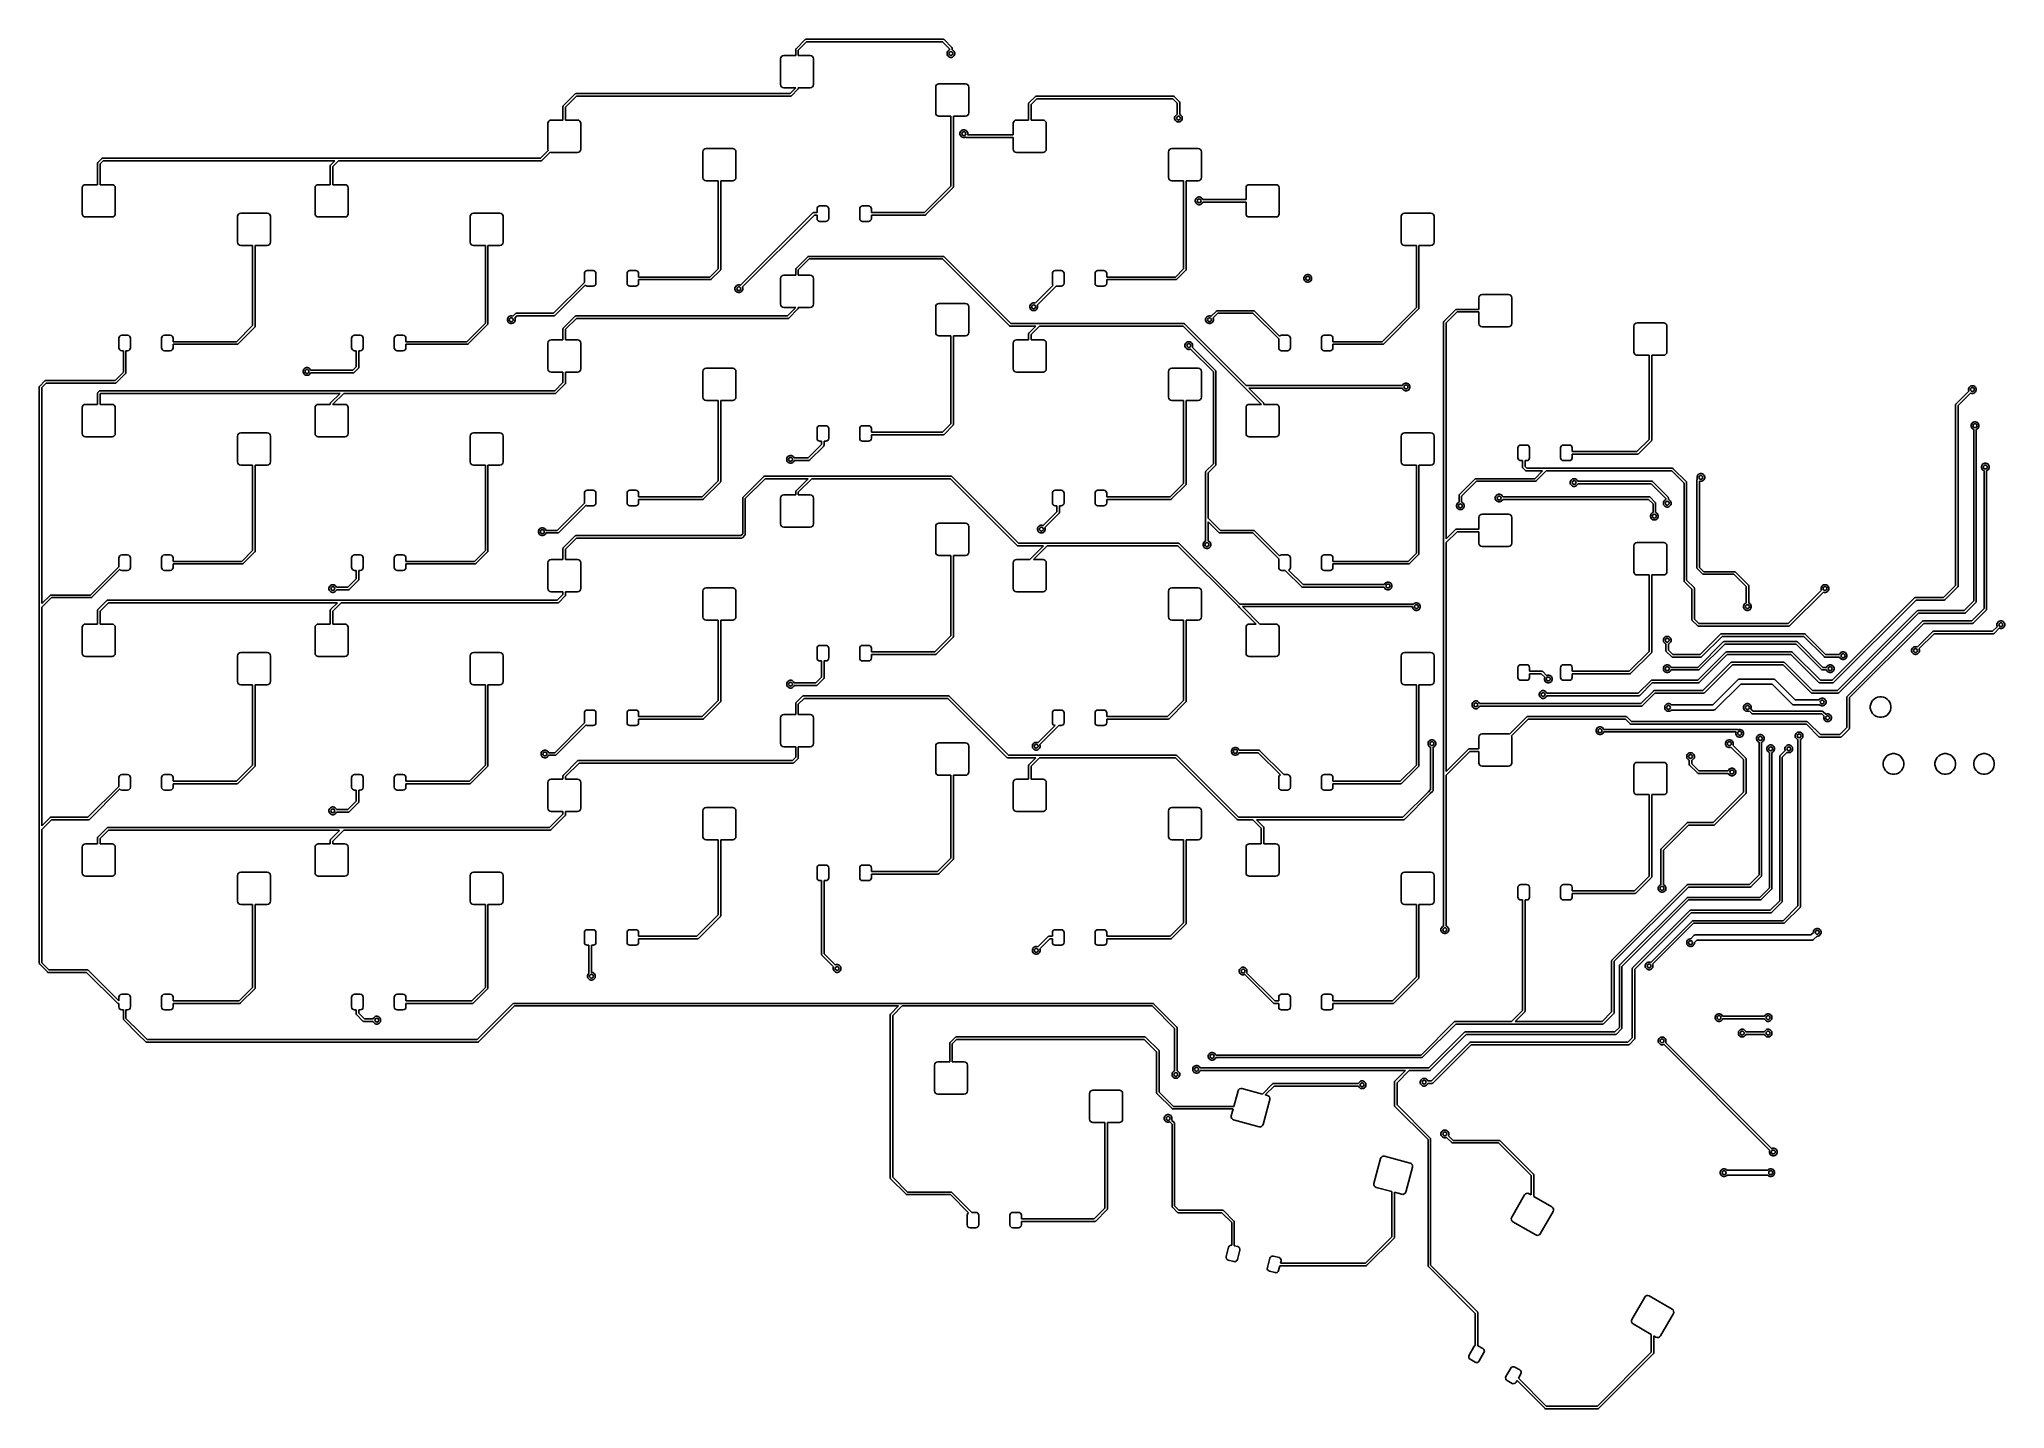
# Model space of a CAD drawing. Extents: x -0.32 to 5.67, y -3.44 to 0.73.
import ezdxf

# ---------------------------------------------------------------- set-up
doc = ezdxf.new("R2010")
doc.units = 0
doc.header["$MEASUREMENT"] = 0
doc.layers.add('BLACK', color=7, linetype='CONTINUOUS')

msp = doc.modelspace()

# ---------------------------------------------------------------- linework, layer by layer
at = {"layer": 'BLACK', "linetype": 'CONTINUOUS'}
for p, q in [((1.9854, 0.6996), (2.013, 0.7272)), ((2.0174, 0.7205), (1.9921, 0.6952)), ((2.013, 0.7272), (2.0136, 0.7277)), ((2.0136, 0.7277), (2.014, 0.7279)), ((2.014, 0.7279), (2.015, 0.7283)), ((2.015, 0.7283), (2.0157, 0.7283)), ((2.0157, 0.7283), (2.4331, 0.7283)), ((2.4314, 0.7205), (2.0174, 0.7205)), ((2.4528, 0.6992), (2.4314, 0.7205)), ((2.4331, 0.7283), (2.4338, 0.7283)), ((2.4338, 0.7283), (2.4353, 0.7277)), ((2.4353, 0.7277), (2.4359, 0.7272)), ((2.4359, 0.7272), (2.4595, 0.7036)), ((1.938, 0.6693), (1.9387, 0.6731)), ((1.938, 0.5906), (1.938, 0.6693)), ((1.9387, 0.6731), (1.9409, 0.6763)), ((1.9409, 0.6763), (1.9441, 0.6784)), ((1.9441, 0.6784), (1.9478, 0.6791)), ((1.9478, 0.6791), (1.9843, 0.6791)), ((1.9843, 0.6976), (1.9849, 0.699)), ((1.9843, 0.6969), (1.9843, 0.6976)), ((1.9843, 0.6791), (1.9843, 0.6969)), ((1.9849, 0.699), (1.9854, 0.6996)), ((1.9921, 0.6952), (1.9921, 0.6791)), ((1.9921, 0.6791), (2.0285, 0.6791)), ((2.0285, 0.6791), (2.0323, 0.6784)), ((2.0323, 0.6784), (2.0355, 0.6763)), ((2.0355, 0.6763), (2.0376, 0.6731)), ((2.0376, 0.6731), (2.0384, 0.6693)), ((2.0384, 0.6693), (2.0384, 0.5906)), ((2.445, 0.6866), (2.4458, 0.6896)), ((2.445, 0.6835), (2.445, 0.6866)), ((2.4458, 0.6805), (2.445, 0.6835)), ((2.4458, 0.6896), (2.4473, 0.6922)), ((2.4473, 0.6778), (2.4458, 0.6805)), ((2.4473, 0.6922), (2.4495, 0.6944)), ((2.4495, 0.6757), (2.4473, 0.6778)), ((2.4495, 0.6944), (2.4522, 0.696)), ((2.4522, 0.6741), (2.4495, 0.6757)), ((2.4522, 0.696), (2.4528, 0.6961)), ((2.4552, 0.6733), (2.4522, 0.6741)), ((2.4528, 0.6961), (2.4528, 0.6992)), ((2.4582, 0.6733), (2.4552, 0.6733)), ((2.4612, 0.6741), (2.4582, 0.6733)), ((2.4595, 0.7036), (2.46, 0.703)), ((2.46, 0.703), (2.4606, 0.7016)), ((2.4606, 0.7016), (2.4606, 0.7008)), ((2.4606, 0.7008), (2.4606, 0.6961)), ((2.4606, 0.6961), (2.4612, 0.696)), ((2.4612, 0.696), (2.4639, 0.6944)), ((2.4639, 0.6757), (2.4612, 0.6741)), ((2.4639, 0.6944), (2.4661, 0.6922)), ((2.4661, 0.6778), (2.4639, 0.6757)), ((2.4661, 0.6922), (2.4676, 0.6896)), ((2.4676, 0.6805), (2.4661, 0.6778)), ((2.4676, 0.6896), (2.4684, 0.6866)), ((2.4684, 0.6835), (2.4676, 0.6805)), ((2.4684, 0.6866), (2.4684, 0.6835)), ((1.2767, 0.5264), (1.3122, 0.5618)), ((1.3166, 0.5551), (1.2835, 0.522)), ((1.3122, 0.5618), (1.3128, 0.5623)), ((1.3128, 0.5623), (1.3132, 0.5625)), ((1.3132, 0.5625), (1.3142, 0.5629)), ((1.3142, 0.5629), (1.315, 0.563)), ((1.315, 0.563), (1.9669, 0.563)), ((1.9685, 0.5551), (1.3166, 0.5551)), ((1.9387, 0.5868), (1.938, 0.5906)), ((1.9409, 0.5836), (1.9387, 0.5868)), ((1.9441, 0.5815), (1.9409, 0.5836)), ((1.9478, 0.5807), (1.9441, 0.5815)), ((1.9843, 0.5807), (1.9478, 0.5807)), ((1.9669, 0.563), (1.9843, 0.5804)), ((1.9693, 0.5552), (1.9685, 0.5551)), ((1.9707, 0.5558), (1.9693, 0.5552)), ((1.9713, 0.5563), (1.9707, 0.5558)), ((1.991, 0.576), (1.9713, 0.5563)), ((1.9843, 0.5804), (1.9843, 0.5807)), ((1.9915, 0.5766), (1.991, 0.576)), ((1.9921, 0.578), (1.9915, 0.5766)), ((2.0285, 0.5807), (1.9921, 0.5807)), ((1.9921, 0.5807), (1.9921, 0.5787)), ((1.9921, 0.5787), (1.9921, 0.578)), ((2.0323, 0.5815), (2.0285, 0.5807)), ((2.0355, 0.5836), (2.0323, 0.5815)), ((2.0376, 0.5868), (2.0355, 0.5836)), ((2.0384, 0.5906), (2.0376, 0.5868)), ((2.4104, 0.5827), (2.4112, 0.5864)), ((2.4104, 0.5039), (2.4104, 0.5827)), ((2.4112, 0.5864), (2.4133, 0.5896)), ((2.4133, 0.5896), (2.4165, 0.5918)), ((2.4165, 0.5918), (2.4203, 0.5925)), ((2.4203, 0.5925), (2.501, 0.5925)), ((2.501, 0.5925), (2.5048, 0.5918)), ((2.5048, 0.5918), (2.5079, 0.5896)), ((2.5079, 0.5896), (2.5101, 0.5864)), ((2.5101, 0.5864), (2.5108, 0.5827)), ((2.5108, 0.5827), (2.5108, 0.5039)), ((2.6941, 0.5343), (2.7138, 0.554)), ((2.7182, 0.5472), (2.7008, 0.5299)), ((2.7138, 0.554), (2.7143, 0.5545)), ((2.7143, 0.5545), (2.7158, 0.555)), ((2.7158, 0.555), (2.7165, 0.5551)), ((2.7165, 0.5551), (3.1339, 0.5551)), ((3.1322, 0.5472), (2.7182, 0.5472)), ((3.1457, 0.5338), (3.1322, 0.5472)), ((3.1339, 0.5551), (3.1346, 0.555)), ((3.1346, 0.555), (3.136, 0.5545)), ((3.136, 0.5545), (3.1366, 0.554)), ((3.1366, 0.554), (3.1524, 0.5382)), ((1.2301, 0.4762), (1.2322, 0.4794)), ((1.2322, 0.4794), (1.2354, 0.4815)), ((1.2354, 0.4815), (1.2392, 0.4823)), ((1.2392, 0.4823), (1.2756, 0.4823)), ((1.2756, 0.5236), (1.2757, 0.5244)), ((1.2756, 0.4823), (1.2756, 0.5236)), ((1.2757, 0.5244), (1.2763, 0.5258)), ((1.2763, 0.5258), (1.2767, 0.5264)), ((1.2835, 0.522), (1.2835, 0.4823)), ((1.2835, 0.4823), (1.3199, 0.4823)), ((1.3199, 0.4823), (1.3236, 0.4815)), ((1.3236, 0.4815), (1.3268, 0.4794)), ((1.3268, 0.4794), (1.329, 0.4762)), ((2.4112, 0.5002), (2.4104, 0.5039)), ((2.4133, 0.497), (2.4112, 0.5002)), ((2.4165, 0.4948), (2.4133, 0.497)), ((2.4203, 0.4941), (2.4165, 0.4948)), ((2.4567, 0.4941), (2.4203, 0.4941)), ((2.4567, 0.2812), (2.4567, 0.4941)), ((2.501, 0.4941), (2.4646, 0.4941)), ((2.4646, 0.4941), (2.4646, 0.2795)), ((2.5048, 0.4948), (2.501, 0.4941)), ((2.5079, 0.497), (2.5048, 0.4948)), ((2.5101, 0.5002), (2.5079, 0.497)), ((2.5108, 0.5039), (2.5101, 0.5002)), ((2.6474, 0.4762), (2.6495, 0.4794)), ((2.6495, 0.4794), (2.6527, 0.4815)), ((2.6527, 0.4815), (2.6565, 0.4823)), ((2.6565, 0.4823), (2.6929, 0.4823)), ((2.6929, 0.5315), (2.693, 0.5323)), ((2.6929, 0.4823), (2.6929, 0.5315)), ((2.693, 0.5323), (2.6936, 0.5337)), ((2.6936, 0.5337), (2.6941, 0.5343)), ((2.7008, 0.5299), (2.7008, 0.4823)), ((2.7008, 0.4823), (2.7372, 0.4823)), ((2.7372, 0.4823), (2.741, 0.4815)), ((2.741, 0.4815), (2.7442, 0.4794)), ((2.7442, 0.4794), (2.7463, 0.4762)), ((3.1379, 0.4897), (3.1387, 0.4927)), ((3.1379, 0.4866), (3.1379, 0.4897)), ((3.1387, 0.4837), (3.1379, 0.4866)), ((3.1387, 0.4927), (3.1402, 0.4954)), ((3.1402, 0.481), (3.1387, 0.4837)), ((3.1402, 0.4954), (3.1424, 0.4976)), ((3.1424, 0.4788), (3.1402, 0.481)), ((3.1424, 0.4976), (3.1451, 0.4991)), ((3.1451, 0.4773), (3.1424, 0.4788)), ((3.1451, 0.4991), (3.1457, 0.4993)), ((3.1457, 0.4993), (3.1457, 0.5338)), ((3.1524, 0.5382), (3.1529, 0.5376)), ((3.1529, 0.5376), (3.1529, 0.5376)), ((3.1529, 0.5376), (3.1535, 0.5362)), ((3.1535, 0.5362), (3.1535, 0.5354)), ((3.1535, 0.5354), (3.1535, 0.4993)), ((3.1535, 0.4993), (3.1541, 0.4991)), ((3.1541, 0.4991), (3.1568, 0.4976)), ((3.1568, 0.4788), (3.1541, 0.4773)), ((3.1568, 0.4976), (3.159, 0.4954)), ((3.159, 0.481), (3.1568, 0.4788)), ((3.159, 0.4954), (3.1605, 0.4927)), ((3.1605, 0.4837), (3.159, 0.481)), ((3.1605, 0.4927), (3.1613, 0.4897)), ((3.1613, 0.4866), (3.1605, 0.4837)), ((3.1613, 0.4897), (3.1613, 0.4866)), ((1.2293, 0.4724), (1.2301, 0.4762)), ((1.2293, 0.3937), (1.2293, 0.4724)), ((1.329, 0.4762), (1.3297, 0.4724)), ((1.3297, 0.4724), (1.3297, 0.3937)), ((2.4844, 0.4425), (2.4852, 0.4455)), ((2.4844, 0.4394), (2.4844, 0.4425)), ((2.4852, 0.4364), (2.4844, 0.4394)), ((2.4852, 0.4455), (2.4867, 0.4481)), ((2.4867, 0.4338), (2.4852, 0.4364)), ((2.4867, 0.4481), (2.4889, 0.4503)), ((2.4889, 0.4316), (2.4867, 0.4338)), ((2.4889, 0.4503), (2.4915, 0.4519)), ((2.4915, 0.43), (2.4889, 0.4316)), ((2.4915, 0.4519), (2.4945, 0.4527)), ((2.4945, 0.4292), (2.4915, 0.43)), ((2.4945, 0.4527), (2.4976, 0.4527)), ((2.4976, 0.4292), (2.4945, 0.4292)), ((2.4976, 0.4527), (2.5006, 0.4519)), ((2.5006, 0.43), (2.4976, 0.4292)), ((2.5006, 0.4519), (2.5033, 0.4503)), ((2.5011, 0.4303), (2.5006, 0.43)), ((2.5012, 0.4303), (2.5011, 0.4303)), ((2.5017, 0.4298), (2.5012, 0.4303)), ((2.5032, 0.4292), (2.5017, 0.4298)), ((2.5039, 0.4291), (2.5032, 0.4292)), ((2.5033, 0.4503), (2.5054, 0.4481)), ((2.6467, 0.4291), (2.5039, 0.4291)), ((2.5054, 0.4481), (2.507, 0.4455)), ((2.507, 0.4455), (2.5078, 0.4425)), ((2.5078, 0.4394), (2.5071, 0.437)), ((2.5071, 0.437), (2.6467, 0.437)), ((2.5078, 0.4425), (2.5078, 0.4394)), ((2.6467, 0.4724), (2.6474, 0.4762)), ((2.6467, 0.437), (2.6467, 0.4724)), ((2.6467, 0.3937), (2.6467, 0.4291)), ((2.7463, 0.4762), (2.747, 0.4724)), ((2.747, 0.4724), (2.747, 0.3937)), ((3.1481, 0.4765), (3.1451, 0.4773)), ((3.1511, 0.4765), (3.1481, 0.4765)), ((3.1541, 0.4773), (3.1511, 0.4765)), ((-0.1406, 0.3532), (-0.1288, 0.365)), ((-0.1288, 0.365), (-0.1282, 0.3655)), ((-0.1282, 0.3655), (-0.1268, 0.3661)), ((-0.1268, 0.3661), (-0.126, 0.3661)), ((-0.126, 0.3661), (0.5906, 0.3661)), ((0.5906, 0.3661), (1.207, 0.3661)), ((1.207, 0.3661), (1.2304, 0.3895)), ((1.2114, 0.3594), (1.2108, 0.3589)), ((1.2364, 0.3844), (1.2114, 0.3594)), ((1.2301, 0.3899), (1.2293, 0.3937)), ((1.2304, 0.3895), (1.2301, 0.3899)), ((1.2392, 0.3839), (1.2364, 0.3844)), ((1.3199, 0.3839), (1.2392, 0.3839)), ((1.3236, 0.3846), (1.3199, 0.3839)), ((1.3268, 0.3867), (1.3236, 0.3846)), ((1.329, 0.3899), (1.3268, 0.3867)), ((1.3297, 0.3937), (1.329, 0.3899)), ((1.7018, 0.3858), (1.7025, 0.3896)), ((1.7018, 0.3071), (1.7018, 0.3858)), ((1.7025, 0.3896), (1.7047, 0.3928)), ((1.7047, 0.3928), (1.7078, 0.3949)), ((1.7078, 0.3949), (1.7116, 0.3957)), ((1.7116, 0.3957), (1.7923, 0.3957)), ((1.7923, 0.3957), (1.7961, 0.3949)), ((1.7961, 0.3949), (1.7993, 0.3928)), ((1.7993, 0.3928), (1.8014, 0.3896)), ((1.8014, 0.3896), (1.8022, 0.3858)), ((1.8022, 0.3858), (1.8022, 0.3071)), ((2.6474, 0.3899), (2.6467, 0.3937)), ((2.6495, 0.3867), (2.6474, 0.3899)), ((2.6527, 0.3846), (2.6495, 0.3867)), ((2.6565, 0.3839), (2.6527, 0.3846)), ((2.7372, 0.3839), (2.6565, 0.3839)), ((2.741, 0.3846), (2.7372, 0.3839)), ((2.7442, 0.3867), (2.741, 0.3846)), ((2.7463, 0.3899), (2.7442, 0.3867)), ((2.747, 0.3937), (2.7463, 0.3899)), ((3.1191, 0.3858), (3.1198, 0.3896)), ((3.1191, 0.3071), (3.1191, 0.3858)), ((3.1198, 0.3896), (3.122, 0.3928)), ((3.122, 0.3928), (3.1252, 0.3949)), ((3.1252, 0.3949), (3.1289, 0.3957)), ((3.1289, 0.3957), (3.2096, 0.3957)), ((3.2096, 0.3957), (3.2134, 0.3949)), ((3.2134, 0.3949), (3.2166, 0.3928)), ((3.2166, 0.3928), (3.2187, 0.3896)), ((3.2187, 0.3896), (3.2195, 0.3858)), ((3.2195, 0.3858), (3.2195, 0.3071)), ((-0.1417, 0.3512), (-0.1411, 0.3526)), ((-0.1417, 0.3504), (-0.1417, 0.3512)), ((-0.1417, 0.2854), (-0.1417, 0.3504)), ((-0.1411, 0.3526), (-0.1406, 0.3532)), ((-0.1244, 0.3583), (-0.1339, 0.3488)), ((-0.1339, 0.3488), (-0.1339, 0.2854)), ((0.581, 0.3583), (-0.1244, 0.3583)), ((0.5669, 0.3425), (0.567, 0.3433)), ((0.5669, 0.2854), (0.5669, 0.3425)), ((0.567, 0.3433), (0.5676, 0.3447)), ((0.5676, 0.3447), (0.5681, 0.3453)), ((0.5681, 0.3453), (0.581, 0.3583)), ((0.5922, 0.3583), (0.5748, 0.3409)), ((0.5748, 0.3409), (0.5748, 0.2854)), ((1.2087, 0.3583), (0.5922, 0.3583)), ((1.2094, 0.3583), (1.2087, 0.3583)), ((1.2108, 0.3589), (1.2094, 0.3583)), ((1.7025, 0.3033), (1.7018, 0.3071)), ((1.7047, 0.3001), (1.7025, 0.3033)), ((1.7078, 0.298), (1.7047, 0.3001)), ((1.7993, 0.3001), (1.7961, 0.298)), ((1.8014, 0.3033), (1.7993, 0.3001)), ((1.8022, 0.3071), (1.8014, 0.3033)), ((3.1198, 0.3033), (3.1191, 0.3071)), ((3.122, 0.3001), (3.1198, 0.3033)), ((3.1252, 0.298), (3.122, 0.3001)), ((3.2166, 0.3001), (3.2134, 0.298)), ((3.2187, 0.3033), (3.2166, 0.3001)), ((3.2195, 0.3071), (3.2187, 0.3033)), ((-0.188, 0.2756), (-0.1872, 0.2794)), ((-0.188, 0.1969), (-0.188, 0.2756)), ((-0.1872, 0.2794), (-0.1851, 0.2826)), ((-0.1851, 0.2826), (-0.1819, 0.2847)), ((-0.1819, 0.2847), (-0.1781, 0.2854)), ((-0.1781, 0.2854), (-0.1417, 0.2854)), ((-0.1339, 0.2854), (-0.0974, 0.2854)), ((-0.0974, 0.2854), (-0.0937, 0.2847)), ((-0.0937, 0.2847), (-0.0905, 0.2826)), ((-0.0905, 0.2826), (-0.0883, 0.2794)), ((-0.0883, 0.2794), (-0.0876, 0.2756)), ((-0.0876, 0.2756), (-0.0876, 0.1969)), ((0.5207, 0.2756), (0.5214, 0.2794)), ((0.5207, 0.1969), (0.5207, 0.2756)), ((0.5214, 0.2794), (0.5236, 0.2826)), ((0.5236, 0.2826), (0.5267, 0.2847)), ((0.5267, 0.2847), (0.5305, 0.2854)), ((0.5305, 0.2854), (0.5669, 0.2854)), ((0.5748, 0.2854), (0.6112, 0.2854)), ((0.6112, 0.2854), (0.615, 0.2847)), ((0.615, 0.2847), (0.6182, 0.2826)), ((0.6182, 0.2826), (0.6203, 0.2794)), ((0.6203, 0.2794), (0.6211, 0.2756)), ((0.6211, 0.2756), (0.6211, 0.1969)), ((1.7116, 0.2972), (1.7078, 0.298)), ((1.748, 0.2972), (1.7116, 0.2972)), ((1.748, 0.0292), (1.748, 0.2972)), ((1.7923, 0.2972), (1.7559, 0.2972)), ((1.7559, 0.2972), (1.7559, 0.0276)), ((1.7961, 0.298), (1.7923, 0.2972)), ((2.3763, 0.2008), (2.4567, 0.2812)), ((2.4634, 0.2767), (2.3807, 0.1941)), ((2.4639, 0.2773), (2.4634, 0.2767)), ((2.4641, 0.2778), (2.4639, 0.2773)), ((2.4645, 0.2788), (2.4641, 0.2778)), ((2.4646, 0.2795), (2.4645, 0.2788)), ((3.1289, 0.2972), (3.1252, 0.298)), ((3.1654, 0.2972), (3.1289, 0.2972)), ((3.1654, 0.0292), (3.1654, 0.2972)), ((3.2096, 0.2972), (3.1732, 0.2972)), ((3.1732, 0.2972), (3.1732, 0.0276)), ((3.2009, 0.2378), (3.2017, 0.2407)), ((3.2017, 0.2407), (3.2032, 0.2434)), ((3.2032, 0.2434), (3.2054, 0.2456)), ((3.2054, 0.2456), (3.2081, 0.2471)), ((3.2081, 0.2471), (3.2111, 0.2479)), ((3.2134, 0.298), (3.2096, 0.2972)), ((3.2111, 0.2479), (3.2141, 0.2479)), ((3.2141, 0.2479), (3.2171, 0.2471)), ((3.2171, 0.2471), (3.2198, 0.2456)), ((3.2198, 0.2456), (3.222, 0.2434)), ((3.222, 0.2434), (3.2235, 0.2407)), ((3.2235, 0.2407), (3.2237, 0.2402)), ((3.2237, 0.2402), (3.3553, 0.2402)), ((3.3553, 0.2756), (3.3561, 0.2794)), ((3.3553, 0.2402), (3.3553, 0.2756)), ((3.3561, 0.2794), (3.3582, 0.2826)), ((3.3582, 0.2826), (3.3614, 0.2847)), ((3.3614, 0.2847), (3.3652, 0.2854)), ((3.3652, 0.2854), (3.4459, 0.2854)), ((3.4459, 0.2854), (3.4496, 0.2847)), ((3.4496, 0.2847), (3.4528, 0.2826)), ((3.4528, 0.2826), (3.455, 0.2794)), ((3.455, 0.2794), (3.4557, 0.2756)), ((3.4557, 0.2756), (3.4557, 0.1969)), ((-0.1872, 0.1931), (-0.188, 0.1969)), ((-0.1851, 0.1899), (-0.1872, 0.1931)), ((-0.1819, 0.1878), (-0.1851, 0.1899)), ((-0.1781, 0.187), (-0.1819, 0.1878)), ((-0.0974, 0.187), (-0.1781, 0.187)), ((-0.0937, 0.1878), (-0.0974, 0.187)), ((-0.0905, 0.1899), (-0.0937, 0.1878)), ((-0.0883, 0.1931), (-0.0905, 0.1899)), ((-0.0876, 0.1969), (-0.0883, 0.1931)), ((0.2844, 0.189), (0.2852, 0.1927)), ((0.2844, 0.1102), (0.2844, 0.189)), ((0.2852, 0.1927), (0.2873, 0.1959)), ((0.2873, 0.1959), (0.2905, 0.1981)), ((0.2905, 0.1981), (0.2943, 0.1988)), ((0.2943, 0.1988), (0.375, 0.1988)), ((0.375, 0.1988), (0.3788, 0.1981)), ((0.3788, 0.1981), (0.382, 0.1959)), ((0.382, 0.1959), (0.3841, 0.1927)), ((0.3841, 0.1927), (0.3848, 0.189)), ((0.3848, 0.189), (0.3848, 0.1102)), ((0.5214, 0.1931), (0.5207, 0.1969)), ((0.5236, 0.1899), (0.5214, 0.1931)), ((0.5267, 0.1878), (0.5236, 0.1899)), ((0.5305, 0.187), (0.5267, 0.1878)), ((0.6112, 0.187), (0.5305, 0.187)), ((0.615, 0.1878), (0.6112, 0.187)), ((0.6182, 0.1899), (0.615, 0.1878)), ((0.6203, 0.1931), (0.6182, 0.1899)), ((0.6211, 0.1969), (0.6203, 0.1931)), ((0.9931, 0.189), (0.9939, 0.1927)), ((0.9931, 0.1102), (0.9931, 0.189)), ((0.9939, 0.1927), (0.996, 0.1959)), ((0.996, 0.1959), (0.9992, 0.1981)), ((0.9992, 0.1981), (1.003, 0.1988)), ((1.003, 0.1988), (1.0837, 0.1988)), ((1.0837, 0.1988), (1.0874, 0.1981)), ((1.0874, 0.1981), (1.0906, 0.1959)), ((1.0906, 0.1959), (1.0928, 0.1927)), ((1.0928, 0.1927), (1.0935, 0.189)), ((1.0935, 0.189), (1.0935, 0.1102)), ((1.8161, -0.0209), (2.0366, 0.1996)), ((2.041, 0.1929), (1.8216, -0.0265)), ((2.0366, 0.1996), (2.0372, 0.2001)), ((2.0372, 0.2001), (2.0386, 0.2007)), ((2.0386, 0.2007), (2.0394, 0.2008)), ((2.0394, 0.2008), (2.0492, 0.2008)), ((2.0492, 0.1929), (2.041, 0.1929)), ((2.0492, 0.2116), (2.0499, 0.215)), ((2.0492, 0.2008), (2.0492, 0.2116)), ((2.0492, 0.1821), (2.0492, 0.1929)), ((2.0499, 0.1787), (2.0492, 0.1821)), ((2.0499, 0.215), (2.0518, 0.2179)), ((2.0518, 0.2179), (2.0547, 0.2198)), ((2.0547, 0.2198), (2.0581, 0.2205)), ((2.0581, 0.2205), (2.0758, 0.2205)), ((2.0758, 0.2205), (2.0792, 0.2198)), ((2.0792, 0.2198), (2.0821, 0.2179)), ((2.0821, 0.2179), (2.084, 0.215)), ((2.084, 0.215), (2.0846, 0.2116)), ((2.0846, 0.1821), (2.084, 0.1787)), ((2.0846, 0.2116), (2.0846, 0.1821)), ((2.1791, 0.2116), (2.1798, 0.215)), ((2.1791, 0.1821), (2.1791, 0.2116)), ((2.1798, 0.1787), (2.1791, 0.1821)), ((2.1798, 0.215), (2.1817, 0.2179)), ((2.1817, 0.2179), (2.1846, 0.2198)), ((2.1846, 0.2198), (2.188, 0.2205)), ((2.188, 0.2205), (2.2057, 0.2205)), ((2.2057, 0.2205), (2.2091, 0.2198)), ((2.2091, 0.2198), (2.212, 0.2179)), ((2.212, 0.2179), (2.2139, 0.215)), ((2.2139, 0.215), (2.2146, 0.2116)), ((2.2146, 0.1821), (2.2139, 0.1787)), ((2.2146, 0.2116), (2.2146, 0.2008)), ((2.2146, 0.2008), (2.3763, 0.2008)), ((2.378, 0.1929), (2.2146, 0.1929)), ((2.2146, 0.1929), (2.2146, 0.1821)), ((2.3787, 0.193), (2.378, 0.1929)), ((2.3801, 0.1936), (2.3787, 0.193)), ((2.3807, 0.1941), (2.3801, 0.1936)), ((3.2009, 0.2347), (3.2009, 0.2378)), ((3.2017, 0.2317), (3.2009, 0.2347)), ((3.2032, 0.229), (3.2017, 0.2317)), ((3.2054, 0.2269), (3.2032, 0.229)), ((3.2081, 0.2253), (3.2054, 0.2269)), ((3.2111, 0.2245), (3.2081, 0.2253)), ((3.2141, 0.2245), (3.2111, 0.2245)), ((3.2171, 0.2253), (3.2141, 0.2245)), ((3.2198, 0.2269), (3.2171, 0.2253)), ((3.222, 0.229), (3.2198, 0.2269)), ((3.2235, 0.2317), (3.222, 0.229)), ((3.2237, 0.2323), (3.2235, 0.2317)), ((3.3553, 0.2323), (3.2237, 0.2323)), ((3.3553, 0.1969), (3.3553, 0.2323)), ((3.3561, 0.1931), (3.3553, 0.1969)), ((3.3582, 0.1899), (3.3561, 0.1931)), ((3.3614, 0.1878), (3.3582, 0.1899)), ((3.3652, 0.187), (3.3614, 0.1878)), ((3.4459, 0.187), (3.3652, 0.187)), ((3.4496, 0.1878), (3.4459, 0.187)), ((3.4528, 0.1899), (3.4496, 0.1878)), ((3.455, 0.1931), (3.4528, 0.1899)), ((3.4557, 0.1969), (3.455, 0.1931)), ((3.8278, 0.189), (3.8285, 0.1927)), ((3.8278, 0.1102), (3.8278, 0.189)), ((3.8285, 0.1927), (3.8306, 0.1959)), ((3.8306, 0.1959), (3.8338, 0.1981)), ((3.8338, 0.1981), (3.8376, 0.1988)), ((3.8376, 0.1988), (3.9183, 0.1988)), ((3.9183, 0.1988), (3.9221, 0.1981)), ((3.9221, 0.1981), (3.9253, 0.1959)), ((3.9253, 0.1959), (3.9274, 0.1927)), ((3.9274, 0.1927), (3.9281, 0.189)), ((3.9281, 0.189), (3.9281, 0.1102)), ((2.0518, 0.1758), (2.0499, 0.1787)), ((2.0547, 0.1739), (2.0518, 0.1758)), ((2.0581, 0.1732), (2.0547, 0.1739)), ((2.0758, 0.1732), (2.0581, 0.1732)), ((2.0792, 0.1739), (2.0758, 0.1732)), ((2.0821, 0.1758), (2.0792, 0.1739)), ((2.084, 0.1787), (2.0821, 0.1758)), ((2.1817, 0.1758), (2.1798, 0.1787)), ((2.1846, 0.1739), (2.1817, 0.1758)), ((2.188, 0.1732), (2.1846, 0.1739)), ((2.2057, 0.1732), (2.188, 0.1732)), ((2.2091, 0.1739), (2.2057, 0.1732)), ((2.212, 0.1758), (2.2091, 0.1739)), ((2.2139, 0.1787), (2.212, 0.1758)), ((0.2852, 0.1065), (0.2844, 0.1102)), ((0.2873, 0.1033), (0.2852, 0.1065)), ((0.2905, 0.1011), (0.2873, 0.1033)), ((0.2943, 0.1004), (0.2905, 0.1011)), ((0.3307, 0.1004), (0.2943, 0.1004)), ((0.3307, -0.144), (0.3307, 0.1004)), ((0.375, 0.1004), (0.3386, 0.1004)), ((0.3386, 0.1004), (0.3386, -0.1457)), ((0.3788, 0.1011), (0.375, 0.1004)), ((0.382, 0.1033), (0.3788, 0.1011)), ((0.3841, 0.1065), (0.382, 0.1033)), ((0.3848, 0.1102), (0.3841, 0.1065)), ((0.9939, 0.1065), (0.9931, 0.1102)), ((0.996, 0.1033), (0.9939, 0.1065)), ((0.9992, 0.1011), (0.996, 0.1033)), ((1.003, 0.1004), (0.9992, 0.1011)), ((1.0394, 0.1004), (1.003, 0.1004)), ((1.0394, -0.1362), (1.0394, 0.1004)), ((1.0837, 0.1004), (1.0472, 0.1004)), ((1.0472, 0.1004), (1.0472, -0.1378)), ((1.0874, 0.1011), (1.0837, 0.1004)), ((1.0906, 0.1033), (1.0874, 0.1011)), ((1.0928, 0.1065), (1.0906, 0.1033)), ((1.0935, 0.1102), (1.0928, 0.1065)), ((1.9854, 0.0303), (2.0208, 0.0658)), ((2.0208, 0.0658), (2.0214, 0.0663)), ((2.0214, 0.0663), (2.0219, 0.0664)), ((2.0219, 0.0664), (2.0229, 0.0669)), ((2.0229, 0.0669), (2.0236, 0.0669)), ((2.0236, 0.0669), (2.4331, 0.0669)), ((2.4331, 0.0669), (2.4338, 0.0669)), ((2.4338, 0.0669), (2.4353, 0.0663)), ((2.4353, 0.0663), (2.4359, 0.0658)), ((2.4359, 0.0658), (2.6394, -0.1378)), ((3.8285, 0.1065), (3.8278, 0.1102)), ((3.8306, 0.1033), (3.8285, 0.1065)), ((3.8338, 0.1011), (3.8306, 0.1033)), ((3.8376, 0.1004), (3.8338, 0.1011)), ((3.874, 0.1004), (3.8376, 0.1004)), ((3.874, -0.0889), (3.874, 0.1004)), ((3.9183, 0.1004), (3.8819, 0.1004)), ((3.8819, 0.1004), (3.8819, -0.0906)), ((3.9221, 0.1011), (3.9183, 0.1004)), ((3.9253, 0.1033), (3.9221, 0.1011)), ((3.9274, 0.1065), (3.9253, 0.1033)), ((3.9281, 0.1102), (3.9274, 0.1065)), ((1.3406, 0.0148), (1.3412, 0.0182)), ((1.3406, -0.0121), (1.3406, 0.0148)), ((1.3412, 0.0182), (1.3431, 0.021)), ((1.3431, 0.021), (1.346, 0.0229)), ((1.346, 0.0229), (1.3494, 0.0236)), ((1.3494, 0.0236), (1.3671, 0.0236)), ((1.3671, 0.0236), (1.3705, 0.0229)), ((1.3705, 0.0229), (1.3734, 0.021)), ((1.3734, 0.021), (1.3753, 0.0182)), ((1.3753, 0.0182), (1.376, 0.0148)), ((1.376, 0.0148), (1.376, -0.0148)), ((1.4705, 0.0148), (1.4711, 0.0182)), ((1.4705, -0.0148), (1.4705, 0.0148)), ((1.4711, 0.0182), (1.4731, 0.021)), ((1.4731, 0.021), (1.4759, 0.0229)), ((1.4759, 0.0229), (1.4793, 0.0236)), ((1.4793, 0.0236), (1.497, 0.0236)), ((1.497, 0.0236), (1.5004, 0.0229)), ((1.5004, 0.0229), (1.5033, 0.021)), ((1.5033, 0.021), (1.5052, 0.0182)), ((1.5052, 0.0182), (1.5059, 0.0148)), ((1.5059, 0.0148), (1.5059, 0.0039)), ((1.5059, 0.0039), (1.7228, 0.0039)), ((1.7228, 0.0039), (1.748, 0.0292)), ((1.7548, 0.0248), (1.7272, -0.0028)), ((1.7552, 0.0254), (1.7548, 0.0248)), ((1.7554, 0.0258), (1.7552, 0.0254)), ((1.7558, 0.0268), (1.7554, 0.0258)), ((1.7559, 0.0276), (1.7558, 0.0268)), ((1.938, 0), (1.9387, 0.0038)), ((1.938, -0.0787), (1.938, 0)), ((1.9387, 0.0038), (1.9409, 0.007)), ((1.9409, 0.007), (1.9441, 0.0091)), ((1.9441, 0.0091), (1.9478, 0.0098)), ((1.9478, 0.0098), (1.9843, 0.0098)), ((1.9843, 0.0283), (1.9849, 0.0297)), ((1.9843, 0.0276), (1.9843, 0.0283)), ((1.9843, 0.0098), (1.9843, 0.0276)), ((1.9849, 0.0297), (1.9854, 0.0303)), ((2.0253, 0.0591), (1.9921, 0.0259)), ((1.9921, 0.0259), (1.9921, 0.0098)), ((1.9921, 0.0098), (2.0285, 0.0098)), ((2.4173, 0.0591), (2.0253, 0.0591)), ((2.0285, 0.0098), (2.0323, 0.0091)), ((2.0323, 0.0091), (2.0355, 0.007)), ((2.0355, 0.007), (2.0376, 0.0038)), ((2.0376, 0.0038), (2.0384, 0)), ((2.0384, 0), (2.0384, -0.0787)), ((2.4314, 0.0591), (2.4173, 0.0591)), ((2.635, -0.1445), (2.4314, 0.0591)), ((2.7657, 0.0148), (2.7664, 0.0182)), ((2.7657, -0.0148), (2.7657, 0.0148)), ((2.7664, 0.0182), (2.7683, 0.021)), ((2.7683, 0.021), (2.7712, 0.0229)), ((2.7712, 0.0229), (2.7746, 0.0236)), ((2.7746, 0.0236), (2.7923, 0.0236)), ((2.7923, 0.0236), (2.7957, 0.0229)), ((2.7957, 0.0229), (2.7986, 0.021)), ((2.7986, 0.021), (2.8005, 0.0182)), ((2.8005, 0.0182), (2.8012, 0.0148)), ((2.8012, 0.0148), (2.8012, -0.0148)), ((2.8957, 0.0148), (2.8963, 0.0182)), ((2.8957, -0.0148), (2.8957, 0.0148)), ((2.8963, 0.0182), (2.8983, 0.021)), ((2.8983, 0.021), (2.9011, 0.0229)), ((2.9011, 0.0229), (2.9045, 0.0236)), ((2.9045, 0.0236), (2.9222, 0.0236)), ((2.9222, 0.0236), (2.9256, 0.0229)), ((2.9256, 0.0229), (2.9285, 0.021)), ((2.9285, 0.021), (2.9304, 0.0182)), ((2.9304, 0.0182), (2.9311, 0.0148)), ((2.9311, 0.0148), (2.9311, 0.0039)), ((2.9311, 0.0039), (3.1401, 0.0039)), ((3.1401, 0.0039), (3.1654, 0.0292)), ((3.1721, 0.0248), (3.1445, -0.0028)), ((3.1726, 0.0254), (3.1721, 0.0248)), ((3.1727, 0.0258), (3.1726, 0.0254)), ((3.1732, 0.0268), (3.1727, 0.0258)), ((3.1732, 0.0276), (3.1732, 0.0268)), ((3.5316, 0.0015), (3.5324, 0.0045)), ((3.5316, -0.0015), (3.5316, 0.0015)), ((3.5324, 0.0045), (3.5339, 0.0072)), ((3.5339, 0.0072), (3.5361, 0.0094)), ((3.5361, 0.0094), (3.5388, 0.0109)), ((3.5388, 0.0109), (3.5418, 0.0117)), ((3.5418, 0.0117), (3.5448, 0.0117)), ((3.5448, 0.0117), (3.5478, 0.0109)), ((3.5478, 0.0109), (3.5505, 0.0094)), ((3.5505, 0.0094), (3.5527, 0.0072)), ((3.5527, 0.0072), (3.5542, 0.0045)), ((3.5542, 0.0045), (3.555, 0.0015)), ((3.555, 0.0015), (3.555, -0.0015)), ((1.2464, -0.1063), (1.3406, -0.0121)), ((1.343, -0.0208), (1.2508, -0.113)), ((1.3431, -0.021), (1.343, -0.0208)), ((1.346, -0.0229), (1.3431, -0.021)), ((1.3494, -0.0236), (1.346, -0.0229)), ((1.3671, -0.0236), (1.3494, -0.0236)), ((1.3705, -0.0229), (1.3671, -0.0236)), ((1.3734, -0.021), (1.3705, -0.0229)), ((1.3753, -0.0182), (1.3734, -0.021)), ((1.376, -0.0148), (1.3753, -0.0182)), ((1.4711, -0.0182), (1.4705, -0.0148)), ((1.4731, -0.021), (1.4711, -0.0182)), ((1.4759, -0.0229), (1.4731, -0.021)), ((1.4793, -0.0236), (1.4759, -0.0229)), ((1.497, -0.0236), (1.4793, -0.0236)), ((1.5004, -0.0229), (1.497, -0.0236)), ((1.5033, -0.021), (1.5004, -0.0229)), ((1.5052, -0.0182), (1.5033, -0.021)), ((1.5059, -0.0148), (1.5052, -0.0182)), ((1.7244, -0.0039), (1.5059, -0.0039)), ((1.5059, -0.0039), (1.5059, -0.0148)), ((1.7252, -0.0039), (1.7244, -0.0039)), ((1.7266, -0.0033), (1.7252, -0.0039)), ((1.7272, -0.0028), (1.7266, -0.0033)), ((1.7993, -0.03), (1.8001, -0.027)), ((1.7993, -0.033), (1.7993, -0.03)), ((1.8001, -0.036), (1.7993, -0.033)), ((1.8001, -0.027), (1.8017, -0.0243)), ((1.8017, -0.0387), (1.8001, -0.036)), ((1.8017, -0.0243), (1.8038, -0.0221)), ((1.8038, -0.0409), (1.8017, -0.0387)), ((1.8038, -0.0221), (1.8065, -0.0206)), ((1.8065, -0.0424), (1.8038, -0.0409)), ((1.8065, -0.0206), (1.8095, -0.0198)), ((1.8095, -0.0432), (1.8065, -0.0424)), ((1.8095, -0.0198), (1.8126, -0.0198)), ((1.8126, -0.0432), (1.8095, -0.0432)), ((1.8126, -0.0198), (1.8155, -0.0206)), ((1.8155, -0.0424), (1.8126, -0.0432)), ((1.8155, -0.0206), (1.8161, -0.0209)), ((1.8182, -0.0409), (1.8155, -0.0424)), ((1.8204, -0.0387), (1.8182, -0.0409)), ((1.8219, -0.036), (1.8204, -0.0387)), ((1.8216, -0.0265), (1.8219, -0.027)), ((1.8219, -0.027), (1.8227, -0.03)), ((1.8227, -0.033), (1.8219, -0.036)), ((1.8227, -0.03), (1.8227, -0.033)), ((2.7137, -0.076), (2.7685, -0.0212)), ((2.7772, -0.0236), (2.7193, -0.0816)), ((2.7664, -0.0182), (2.7657, -0.0148)), ((2.7683, -0.021), (2.7664, -0.0182)), ((2.7685, -0.0212), (2.7683, -0.021)), ((2.7923, -0.0236), (2.7772, -0.0236)), ((2.7957, -0.0229), (2.7923, -0.0236)), ((2.7986, -0.021), (2.7957, -0.0229)), ((2.8005, -0.0182), (2.7986, -0.021)), ((2.8012, -0.0148), (2.8005, -0.0182)), ((2.8963, -0.0182), (2.8957, -0.0148)), ((2.8983, -0.021), (2.8963, -0.0182)), ((2.9011, -0.0229), (2.8983, -0.021)), ((2.9045, -0.0236), (2.9011, -0.0229)), ((2.9222, -0.0236), (2.9045, -0.0236)), ((2.9256, -0.0229), (2.9222, -0.0236)), ((2.9285, -0.021), (2.9256, -0.0229)), ((2.9304, -0.0182), (2.9285, -0.021)), ((2.9311, -0.0148), (2.9304, -0.0182)), ((3.1417, -0.0039), (2.9311, -0.0039)), ((2.9311, -0.0039), (2.9311, -0.0148)), ((3.1425, -0.0039), (3.1417, -0.0039)), ((3.1439, -0.0033), (3.1425, -0.0039)), ((3.1445, -0.0028), (3.1439, -0.0033)), ((3.5324, -0.0045), (3.5316, -0.0015)), ((3.5339, -0.0072), (3.5324, -0.0045)), ((3.5361, -0.0094), (3.5339, -0.0072)), ((3.5388, -0.0109), (3.5361, -0.0094)), ((3.5418, -0.0117), (3.5388, -0.0109)), ((3.5448, -0.0117), (3.5418, -0.0117)), ((3.5478, -0.0109), (3.5448, -0.0117)), ((3.5505, -0.0094), (3.5478, -0.0109)), ((3.5527, -0.0072), (3.5505, -0.0094)), ((3.5542, -0.0045), (3.5527, -0.0072)), ((3.555, -0.0015), (3.5542, -0.0045)), ((4.064, -0.0591), (4.0647, -0.0553)), ((4.064, -0.0945), (4.064, -0.0591)), ((4.0647, -0.0553), (4.0669, -0.0521)), ((4.0669, -0.0521), (4.0701, -0.05)), ((4.0701, -0.05), (4.0738, -0.0492)), ((4.0738, -0.0492), (4.1545, -0.0492)), ((4.1545, -0.0492), (4.1583, -0.05)), ((4.1583, -0.05), (4.1615, -0.0521)), ((4.1615, -0.0521), (4.1636, -0.0553)), ((4.1636, -0.0553), (4.1644, -0.0591)), ((4.1644, -0.0591), (4.1644, -0.1378)), ((1.1072, -0.1215), (1.1087, -0.1188)), ((1.1087, -0.1188), (1.1109, -0.1166)), ((1.1109, -0.1166), (1.1136, -0.1151)), ((1.1136, -0.1151), (1.1166, -0.1143)), ((1.1166, -0.1143), (1.1197, -0.1143)), ((1.1197, -0.1143), (1.1226, -0.1151)), ((1.1226, -0.1151), (1.1232, -0.1154)), ((1.1232, -0.1154), (1.1311, -0.1075)), ((1.1355, -0.1142), (1.1287, -0.1209)), ((1.1311, -0.1075), (1.1317, -0.107)), ((1.1317, -0.107), (1.1321, -0.1068)), ((1.1321, -0.1068), (1.1331, -0.1064)), ((1.1331, -0.1064), (1.1339, -0.1063)), ((1.1339, -0.1063), (1.2362, -0.1063)), ((1.2362, -0.1142), (1.1355, -0.1142)), ((1.2362, -0.1063), (1.2464, -0.1063)), ((1.248, -0.1142), (1.2362, -0.1142)), ((1.2488, -0.1141), (1.248, -0.1142)), ((1.2502, -0.1135), (1.2488, -0.1141)), ((1.2508, -0.113), (1.2502, -0.1135)), ((1.2767, -0.1508), (1.3122, -0.1153)), ((1.3122, -0.1153), (1.3128, -0.1148)), ((1.3128, -0.1148), (1.3132, -0.1147)), ((1.3132, -0.1147), (1.3142, -0.1142)), ((1.3142, -0.1142), (1.315, -0.1142)), ((1.315, -0.1142), (1.959, -0.1142)), ((1.9387, -0.0825), (1.938, -0.0787)), ((1.9409, -0.0857), (1.9387, -0.0825)), ((1.9441, -0.0878), (1.9409, -0.0857)), ((1.9478, -0.0886), (1.9441, -0.0878)), ((1.9843, -0.0886), (1.9478, -0.0886)), ((1.959, -0.1142), (1.9843, -0.0889)), ((1.991, -0.0933), (1.9634, -0.1209)), ((1.9843, -0.0889), (1.9843, -0.0886)), ((1.9915, -0.0927), (1.991, -0.0933)), ((1.9916, -0.0923), (1.9915, -0.0927)), ((1.9921, -0.0913), (1.9916, -0.0923)), ((2.0285, -0.0886), (1.9921, -0.0886)), ((1.9921, -0.0886), (1.9921, -0.0906)), ((1.9921, -0.0906), (1.9921, -0.0913)), ((2.0323, -0.0878), (2.0285, -0.0886)), ((2.0355, -0.0857), (2.0323, -0.0878)), ((2.0376, -0.0825), (2.0355, -0.0857)), ((2.0384, -0.0787), (2.0376, -0.0825)), ((2.4104, -0.0866), (2.4112, -0.0828)), ((2.4104, -0.1654), (2.4104, -0.0866)), ((2.4112, -0.0828), (2.4133, -0.0797)), ((2.4133, -0.0797), (2.4165, -0.0775)), ((2.4165, -0.0775), (2.4203, -0.0768)), ((2.4203, -0.0768), (2.501, -0.0768)), ((2.501, -0.0768), (2.5048, -0.0775)), ((2.5048, -0.0775), (2.5079, -0.0797)), ((2.5079, -0.0797), (2.5101, -0.0828)), ((2.5101, -0.0828), (2.5108, -0.0866)), ((2.5108, -0.0866), (2.5108, -0.1654)), ((2.697, -0.0851), (2.6977, -0.0821)), ((2.697, -0.0882), (2.697, -0.0851)), ((2.6977, -0.0911), (2.697, -0.0882)), ((2.6977, -0.0821), (2.6993, -0.0794)), ((2.6993, -0.0938), (2.6977, -0.0911)), ((2.6993, -0.0794), (2.7015, -0.0772)), ((2.7015, -0.096), (2.6993, -0.0938)), ((2.7015, -0.0772), (2.7041, -0.0757)), ((2.7041, -0.0975), (2.7015, -0.096)), ((2.7041, -0.0757), (2.7071, -0.0749)), ((2.7071, -0.0983), (2.7041, -0.0975)), ((2.7071, -0.0749), (2.7102, -0.0749)), ((2.7102, -0.0983), (2.7071, -0.0983)), ((2.7102, -0.0749), (2.7132, -0.0757)), ((2.7132, -0.0975), (2.7102, -0.0983)), ((2.7132, -0.0757), (2.7137, -0.076)), ((2.7159, -0.096), (2.7132, -0.0975)), ((2.718, -0.0938), (2.7159, -0.096)), ((2.7196, -0.0911), (2.718, -0.0938)), ((2.7193, -0.0816), (2.7196, -0.0821)), ((2.7196, -0.0821), (2.7204, -0.0851)), ((2.7204, -0.0882), (2.7196, -0.0911)), ((2.7204, -0.0851), (2.7204, -0.0882)), ((3.2332, -0.1215), (3.2347, -0.1188)), ((3.2347, -0.1188), (3.2369, -0.1166)), ((3.2369, -0.1166), (3.2396, -0.1151)), ((3.2396, -0.1151), (3.2426, -0.1143)), ((3.2426, -0.1143), (3.2456, -0.1143)), ((3.2456, -0.1143), (3.2486, -0.1151)), ((3.2486, -0.1151), (3.2491, -0.1154)), ((3.2491, -0.1154), (3.2649, -0.0996)), ((3.2693, -0.1063), (3.2547, -0.1209)), ((3.2649, -0.0996), (3.2655, -0.0991)), ((3.2655, -0.0991), (3.2669, -0.0985)), ((3.2669, -0.0985), (3.2677, -0.0984)), ((3.2677, -0.0984), (3.378, -0.0984)), ((3.3763, -0.1063), (3.2693, -0.1063)), ((3.4547, -0.1847), (3.3763, -0.1063)), ((3.378, -0.0984), (3.3787, -0.0985)), ((3.3787, -0.0985), (3.3801, -0.0991)), ((3.3801, -0.0991), (3.3807, -0.0996)), ((3.3807, -0.0996), (3.4572, -0.176)), ((3.77, -0.1929), (3.874, -0.0889)), ((3.8807, -0.0933), (3.7744, -0.1996)), ((3.8812, -0.0927), (3.8807, -0.0933)), ((3.8818, -0.0913), (3.8812, -0.0927)), ((3.8819, -0.0906), (3.8818, -0.0913)), ((3.9578, -0.1311), (3.9933, -0.0956)), ((3.9977, -0.1024), (3.9646, -0.1355)), ((3.9933, -0.0956), (3.9939, -0.0952)), ((3.9939, -0.0952), (3.9943, -0.095)), ((3.9943, -0.095), (3.9953, -0.0946)), ((3.9953, -0.0946), (3.9961, -0.0945)), ((3.9961, -0.0945), (4.064, -0.0945)), ((4.064, -0.1024), (3.9977, -0.1024)), ((4.064, -0.1378), (4.064, -0.1024)), ((-0.0768, -0.1821), (-0.0761, -0.1787)), ((-0.0761, -0.1787), (-0.0742, -0.1758)), ((-0.0742, -0.1758), (-0.0713, -0.1739)), ((-0.0713, -0.1739), (-0.0679, -0.1732)), ((-0.0679, -0.1732), (-0.0502, -0.1732)), ((-0.0502, -0.1732), (-0.0468, -0.1739)), ((-0.0468, -0.1739), (-0.0439, -0.1758)), ((-0.0439, -0.1758), (-0.042, -0.1787)), ((-0.042, -0.1787), (-0.0413, -0.1821)), ((0.0531, -0.1821), (0.0538, -0.1787)), ((0.0538, -0.1787), (0.0557, -0.1758)), ((0.0557, -0.1758), (0.0586, -0.1739)), ((0.0586, -0.1739), (0.062, -0.1732)), ((0.062, -0.1732), (0.0797, -0.1732)), ((0.0797, -0.1732), (0.0831, -0.1739)), ((0.0831, -0.1739), (0.086, -0.1758)), ((0.086, -0.1758), (0.0879, -0.1787)), ((0.0879, -0.1787), (0.0886, -0.1821)), ((0.2818, -0.1929), (0.3307, -0.144)), ((0.3374, -0.1485), (0.2862, -0.1996)), ((0.3379, -0.1479), (0.3374, -0.1485)), ((0.3385, -0.1464), (0.3379, -0.1479)), ((0.3386, -0.1457), (0.3385, -0.1464)), ((0.6319, -0.1821), (0.6326, -0.1787)), ((0.6326, -0.1787), (0.6345, -0.1758)), ((0.6345, -0.1758), (0.6374, -0.1739)), ((0.6374, -0.1739), (0.6407, -0.1732)), ((0.6407, -0.1732), (0.6585, -0.1732)), ((0.6585, -0.1732), (0.6619, -0.1739)), ((0.6619, -0.1739), (0.6647, -0.1758)), ((0.6647, -0.1758), (0.6666, -0.1787)), ((0.6666, -0.1787), (0.6673, -0.1821)), ((0.7618, -0.1821), (0.7625, -0.1787)), ((0.7625, -0.1787), (0.7644, -0.1758)), ((0.7644, -0.1758), (0.7673, -0.1739)), ((0.7673, -0.1739), (0.7707, -0.1732)), ((0.7707, -0.1732), (0.7884, -0.1732)), ((0.7884, -0.1732), (0.7918, -0.1739)), ((0.7918, -0.1739), (0.7946, -0.1758)), ((0.7946, -0.1758), (0.7966, -0.1787)), ((0.7966, -0.1787), (0.7972, -0.1821)), ((0.9826, -0.1929), (1.0394, -0.1362)), ((1.0461, -0.1406), (0.987, -0.1996)), ((1.0466, -0.14), (1.0461, -0.1406)), ((1.047, -0.1389), (1.0466, -0.14)), ((1.0472, -0.1386), (1.047, -0.1389)), ((1.0472, -0.1378), (1.0472, -0.1386)), ((1.1064, -0.1244), (1.1072, -0.1215)), ((1.1064, -0.1275), (1.1064, -0.1244)), ((1.1072, -0.1305), (1.1064, -0.1275)), ((1.1087, -0.1332), (1.1072, -0.1305)), ((1.1109, -0.1354), (1.1087, -0.1332)), ((1.1136, -0.1369), (1.1109, -0.1354)), ((1.1166, -0.1377), (1.1136, -0.1369)), ((1.1197, -0.1377), (1.1166, -0.1377)), ((1.1226, -0.1369), (1.1197, -0.1377)), ((1.1253, -0.1354), (1.1226, -0.1369)), ((1.1275, -0.1332), (1.1253, -0.1354)), ((1.129, -0.1305), (1.1275, -0.1332)), ((1.1287, -0.1209), (1.129, -0.1215)), ((1.129, -0.1215), (1.1298, -0.1244)), ((1.1298, -0.1275), (1.129, -0.1305)), ((1.1298, -0.1244), (1.1298, -0.1275)), ((1.2756, -0.1535), (1.2757, -0.1528)), ((1.2756, -0.187), (1.2756, -0.1535)), ((1.2757, -0.1528), (1.2763, -0.1514)), ((1.2763, -0.1514), (1.2767, -0.1508)), ((1.3166, -0.122), (1.2835, -0.1552)), ((1.2835, -0.1552), (1.2835, -0.187)), ((1.9606, -0.122), (1.3166, -0.122)), ((1.9614, -0.122), (1.9606, -0.122)), ((1.9628, -0.1214), (1.9614, -0.122)), ((1.9634, -0.1209), (1.9628, -0.1214)), ((2.4112, -0.1691), (2.4104, -0.1654)), ((2.4133, -0.1723), (2.4112, -0.1691)), ((2.4165, -0.1744), (2.4133, -0.1723)), ((2.4203, -0.1752), (2.4165, -0.1744)), ((2.4567, -0.1752), (2.4203, -0.1752)), ((2.4567, -0.4433), (2.4567, -0.1752)), ((2.501, -0.1752), (2.4646, -0.1752)), ((2.4646, -0.1752), (2.4646, -0.4449)), ((2.5048, -0.1744), (2.501, -0.1752)), ((2.5079, -0.1723), (2.5048, -0.1744)), ((2.5101, -0.1691), (2.5079, -0.1723)), ((2.5108, -0.1654), (2.5101, -0.1691)), ((2.6356, -0.145), (2.635, -0.1445)), ((2.637, -0.1456), (2.6356, -0.145)), ((2.6378, -0.1457), (2.637, -0.1456)), ((2.7149, -0.1457), (2.6378, -0.1457)), ((2.6394, -0.1378), (2.7244, -0.1378)), ((2.6929, -0.1693), (2.693, -0.1685)), ((2.6929, -0.187), (2.6929, -0.1693)), ((2.693, -0.1685), (2.6936, -0.1671)), ((2.6936, -0.1671), (2.6941, -0.1665)), ((2.6941, -0.1665), (2.7149, -0.1457)), ((2.726, -0.1457), (2.7008, -0.1709)), ((2.7008, -0.1709), (2.7008, -0.187)), ((2.7244, -0.1378), (3.1654, -0.1378)), ((3.1637, -0.1457), (2.726, -0.1457)), ((3.3515, -0.3335), (3.1637, -0.1457)), ((3.1654, -0.1378), (3.1661, -0.1379)), ((3.1661, -0.1379), (3.1675, -0.1385)), ((3.1675, -0.1385), (3.1681, -0.1389)), ((3.1681, -0.1389), (3.356, -0.3268)), ((3.2324, -0.1244), (3.2332, -0.1215)), ((3.2324, -0.1275), (3.2324, -0.1244)), ((3.2332, -0.1305), (3.2324, -0.1275)), ((3.2347, -0.1332), (3.2332, -0.1305)), ((3.2369, -0.1354), (3.2347, -0.1332)), ((3.2396, -0.1369), (3.2369, -0.1354)), ((3.2426, -0.1377), (3.2396, -0.1369)), ((3.2456, -0.1377), (3.2426, -0.1377)), ((3.2486, -0.1369), (3.2456, -0.1377)), ((3.2513, -0.1354), (3.2486, -0.1369)), ((3.2535, -0.1332), (3.2513, -0.1354)), ((3.255, -0.1305), (3.2535, -0.1332)), ((3.2547, -0.1209), (3.255, -0.1215)), ((3.255, -0.1215), (3.2558, -0.1244)), ((3.2558, -0.1275), (3.255, -0.1305)), ((3.2558, -0.1244), (3.2558, -0.1275)), ((3.4572, -0.176), (3.4573, -0.1758)), ((3.4573, -0.1758), (3.4602, -0.1739)), ((3.4602, -0.1739), (3.4636, -0.1732)), ((3.4636, -0.1732), (3.4813, -0.1732)), ((3.4813, -0.1732), (3.4847, -0.1739)), ((3.4847, -0.1739), (3.4876, -0.1758)), ((3.4876, -0.1758), (3.4895, -0.1787)), ((3.4895, -0.1787), (3.4902, -0.1821)), ((3.5846, -0.1821), (3.5853, -0.1787)), ((3.5853, -0.1787), (3.5872, -0.1758)), ((3.5872, -0.1758), (3.5901, -0.1739)), ((3.5901, -0.1739), (3.5935, -0.1732)), ((3.5935, -0.1732), (3.6112, -0.1732)), ((3.6112, -0.1732), (3.6146, -0.1739)), ((3.6146, -0.1739), (3.6175, -0.1758)), ((3.6175, -0.1758), (3.6194, -0.1787)), ((3.6194, -0.1787), (3.6201, -0.1821)), ((3.9567, -0.1339), (3.9568, -0.1331)), ((3.9567, -0.8031), (3.9567, -0.1339)), ((3.9568, -0.1331), (3.9574, -0.1317)), ((3.9574, -0.1317), (3.9578, -0.1311)), ((3.9646, -0.1355), (3.9646, -0.7936)), ((4.0647, -0.1416), (4.064, -0.1378)), ((4.0669, -0.1448), (4.0647, -0.1416)), ((4.0701, -0.1469), (4.0669, -0.1448)), ((4.0738, -0.1476), (4.0701, -0.1469)), ((4.1545, -0.1476), (4.0738, -0.1476)), ((4.1583, -0.1469), (4.1545, -0.1476)), ((4.1615, -0.1448), (4.1583, -0.1469)), ((4.1636, -0.1416), (4.1615, -0.1448)), ((4.1644, -0.1378), (4.1636, -0.1416)), ((4.5364, -0.1457), (4.5372, -0.1419)), ((4.5364, -0.2244), (4.5364, -0.1457)), ((4.5372, -0.1419), (4.5393, -0.1387)), ((4.5393, -0.1387), (4.5425, -0.1366)), ((4.5425, -0.1366), (4.5463, -0.1358)), ((4.5463, -0.1358), (4.627, -0.1358)), ((4.627, -0.1358), (4.6307, -0.1366)), ((4.6307, -0.1366), (4.6339, -0.1387)), ((4.6339, -0.1387), (4.6361, -0.1419)), ((4.6361, -0.1419), (4.6368, -0.1457)), ((4.6368, -0.1457), (4.6368, -0.2244)), ((-0.0768, -0.2116), (-0.0768, -0.1821)), ((-0.0761, -0.215), (-0.0768, -0.2116)), ((-0.0742, -0.2179), (-0.0761, -0.215)), ((-0.0713, -0.2198), (-0.0742, -0.2179)), ((-0.0679, -0.2205), (-0.0713, -0.2198)), ((-0.063, -0.2205), (-0.0679, -0.2205)), ((-0.063, -0.2858), (-0.063, -0.2205)), ((-0.0502, -0.2205), (-0.0551, -0.2205)), ((-0.0551, -0.2205), (-0.0551, -0.2874)), ((-0.0468, -0.2198), (-0.0502, -0.2205)), ((-0.0439, -0.2179), (-0.0468, -0.2198)), ((-0.042, -0.215), (-0.0439, -0.2179)), ((-0.0413, -0.2116), (-0.042, -0.215)), ((-0.0413, -0.1821), (-0.0413, -0.2116)), ((0.0531, -0.2116), (0.0531, -0.1821)), ((0.0538, -0.215), (0.0531, -0.2116)), ((0.0557, -0.2179), (0.0538, -0.215)), ((0.0586, -0.2198), (0.0557, -0.2179)), ((0.062, -0.2205), (0.0586, -0.2198)), ((0.0797, -0.2205), (0.062, -0.2205)), ((0.0831, -0.2198), (0.0797, -0.2205)), ((0.086, -0.2179), (0.0831, -0.2198)), ((0.0879, -0.215), (0.086, -0.2179)), ((0.0886, -0.2116), (0.0879, -0.215)), ((0.0886, -0.1821), (0.0886, -0.1929)), ((0.0886, -0.1929), (0.2818, -0.1929)), ((0.2835, -0.2008), (0.0886, -0.2008)), ((0.0886, -0.2008), (0.0886, -0.2116)), ((0.2842, -0.2007), (0.2835, -0.2008)), ((0.2857, -0.2001), (0.2842, -0.2007)), ((0.2862, -0.1996), (0.2857, -0.2001)), ((0.6319, -0.2116), (0.6319, -0.1821)), ((0.6326, -0.215), (0.6319, -0.2116)), ((0.6345, -0.2179), (0.6326, -0.215)), ((0.6374, -0.2198), (0.6345, -0.2179)), ((0.6407, -0.2205), (0.6374, -0.2198)), ((0.6457, -0.2205), (0.6407, -0.2205)), ((0.6457, -0.27), (0.6457, -0.2205)), ((0.6585, -0.2205), (0.6535, -0.2205)), ((0.6535, -0.2205), (0.6535, -0.2717)), ((0.6619, -0.2198), (0.6585, -0.2205)), ((0.6647, -0.2179), (0.6619, -0.2198)), ((0.6666, -0.215), (0.6647, -0.2179)), ((0.6673, -0.2116), (0.6666, -0.215)), ((0.6673, -0.1821), (0.6673, -0.2116)), ((0.7618, -0.2116), (0.7618, -0.1821)), ((0.7625, -0.215), (0.7618, -0.2116)), ((0.7644, -0.2179), (0.7625, -0.215)), ((0.7673, -0.2198), (0.7644, -0.2179)), ((0.7707, -0.2205), (0.7673, -0.2198)), ((0.7884, -0.2205), (0.7707, -0.2205)), ((0.7918, -0.2198), (0.7884, -0.2205)), ((0.7946, -0.2179), (0.7918, -0.2198)), ((0.7966, -0.215), (0.7946, -0.2179)), ((0.7972, -0.2116), (0.7966, -0.215)), ((0.7972, -0.1821), (0.7972, -0.1929)), ((0.7972, -0.1929), (0.9826, -0.1929)), ((0.9843, -0.2008), (0.7972, -0.2008)), ((0.7972, -0.2008), (0.7972, -0.2116)), ((0.985, -0.2007), (0.9843, -0.2008)), ((0.9864, -0.2001), (0.985, -0.2007)), ((0.987, -0.1996), (0.9864, -0.2001)), ((1.2293, -0.1969), (1.2301, -0.1931)), ((1.2293, -0.2756), (1.2293, -0.1969)), ((1.2301, -0.1931), (1.2322, -0.1899)), ((1.2322, -0.1899), (1.2354, -0.1878)), ((1.2354, -0.1878), (1.2392, -0.187)), ((1.2392, -0.187), (1.2756, -0.187)), ((1.2835, -0.187), (1.3199, -0.187)), ((1.3199, -0.187), (1.3236, -0.1878)), ((1.3236, -0.1878), (1.3268, -0.1899)), ((1.3268, -0.1899), (1.329, -0.1931)), ((1.329, -0.1931), (1.3297, -0.1969)), ((1.3297, -0.1969), (1.3297, -0.2756)), ((2.6467, -0.1969), (2.6474, -0.1931)), ((2.6467, -0.2756), (2.6467, -0.1969)), ((2.6474, -0.1931), (2.6495, -0.1899)), ((2.6495, -0.1899), (2.6527, -0.1878)), ((2.6527, -0.1878), (2.6565, -0.187)), ((2.6565, -0.187), (2.6929, -0.187)), ((2.7008, -0.187), (2.7372, -0.187)), ((2.7372, -0.187), (2.741, -0.1878)), ((2.741, -0.1878), (2.7442, -0.1899)), ((2.7442, -0.1899), (2.7463, -0.1931)), ((2.7463, -0.1931), (2.747, -0.1969)), ((2.747, -0.1969), (2.747, -0.2756)), ((3.1694, -0.2032), (3.1702, -0.2002)), ((3.1694, -0.2063), (3.1694, -0.2032)), ((3.1702, -0.2092), (3.1694, -0.2063)), ((3.1702, -0.2002), (3.1717, -0.1975)), ((3.1717, -0.2119), (3.1702, -0.2092)), ((3.1717, -0.1975), (3.1739, -0.1954)), ((3.1739, -0.2141), (3.1717, -0.2119)), ((3.1739, -0.1954), (3.1766, -0.1938)), ((3.1766, -0.2156), (3.1739, -0.2141)), ((3.1766, -0.1938), (3.1796, -0.193)), ((3.1796, -0.2164), (3.1766, -0.2156)), ((3.1796, -0.193), (3.1826, -0.193)), ((3.1826, -0.2164), (3.1796, -0.2164)), ((3.1826, -0.193), (3.1856, -0.1938)), ((3.1856, -0.2156), (3.1826, -0.2164)), ((3.1856, -0.1938), (3.1883, -0.1954)), ((3.1861, -0.2153), (3.1856, -0.2156)), ((3.2559, -0.2851), (3.1861, -0.2153)), ((3.1883, -0.1954), (3.1905, -0.1975)), ((3.1905, -0.1975), (3.192, -0.2002)), ((3.192, -0.2092), (3.1917, -0.2098)), ((3.1917, -0.2098), (3.2626, -0.2807)), ((3.192, -0.2002), (3.1928, -0.2032)), ((3.1928, -0.2063), (3.192, -0.2092)), ((3.1928, -0.2032), (3.1928, -0.2063)), ((3.4547, -0.2116), (3.4547, -0.1847)), ((3.4554, -0.215), (3.4547, -0.2116)), ((3.4573, -0.2179), (3.4554, -0.215)), ((3.4602, -0.2198), (3.4573, -0.2179)), ((3.4636, -0.2205), (3.4602, -0.2198)), ((3.4813, -0.2205), (3.4636, -0.2205)), ((3.4847, -0.2198), (3.4813, -0.2205)), ((3.4876, -0.2179), (3.4847, -0.2198)), ((3.4895, -0.215), (3.4876, -0.2179)), ((3.4902, -0.2116), (3.4895, -0.215)), ((3.4902, -0.1821), (3.4902, -0.2116)), ((3.5846, -0.2116), (3.5846, -0.1821)), ((3.5853, -0.215), (3.5846, -0.2116)), ((3.5872, -0.2179), (3.5853, -0.215)), ((3.5901, -0.2198), (3.5872, -0.2179)), ((3.5935, -0.2205), (3.5901, -0.2198)), ((3.6112, -0.2205), (3.5935, -0.2205)), ((3.6146, -0.2198), (3.6112, -0.2205)), ((3.6175, -0.2179), (3.6146, -0.2198)), ((3.6194, -0.215), (3.6175, -0.2179)), ((3.6201, -0.2116), (3.6194, -0.215)), ((3.6201, -0.1821), (3.6201, -0.1929)), ((3.6201, -0.1929), (3.77, -0.1929)), ((3.7717, -0.2008), (3.6201, -0.2008)), ((3.6201, -0.2008), (3.6201, -0.2116)), ((3.7724, -0.2007), (3.7717, -0.2008)), ((3.7738, -0.2001), (3.7724, -0.2007)), ((3.7744, -0.1996), (3.7738, -0.2001)), ((4.5372, -0.2282), (4.5364, -0.2244)), ((4.5393, -0.2314), (4.5372, -0.2282)), ((4.5425, -0.2335), (4.5393, -0.2314)), ((4.5463, -0.2343), (4.5425, -0.2335)), ((4.5827, -0.2343), (4.5463, -0.2343)), ((4.5827, -0.4905), (4.5827, -0.2343)), ((4.627, -0.2343), (4.5906, -0.2343)), ((4.5906, -0.2343), (4.5906, -0.4921)), ((4.6307, -0.2335), (4.627, -0.2343)), ((4.6339, -0.2314), (4.6307, -0.2335)), ((4.6361, -0.2282), (4.6339, -0.2314)), ((4.6368, -0.2244), (4.6361, -0.2282)), ((-0.0882, -0.311), (-0.063, -0.2858)), ((-0.0563, -0.2902), (-0.0838, -0.3177)), ((-0.0558, -0.2896), (-0.0563, -0.2902)), ((-0.0556, -0.2892), (-0.0558, -0.2896)), ((-0.0552, -0.2882), (-0.0556, -0.2892)), ((-0.0551, -0.2874), (-0.0552, -0.2882)), ((0.4844, -0.2819), (0.4852, -0.2789)), ((0.4844, -0.285), (0.4844, -0.2819)), ((0.4852, -0.288), (0.4844, -0.285)), ((0.4852, -0.2789), (0.4867, -0.2763)), ((0.4867, -0.2907), (0.4852, -0.288)), ((0.4867, -0.2763), (0.4889, -0.2741)), ((0.4889, -0.2928), (0.4867, -0.2907)), ((0.4889, -0.2741), (0.4915, -0.2726)), ((0.4915, -0.2944), (0.4889, -0.2928)), ((0.4915, -0.2726), (0.4945, -0.2718)), ((0.4945, -0.2952), (0.4915, -0.2944)), ((0.4945, -0.2718), (0.4976, -0.2718)), ((0.4976, -0.2952), (0.4945, -0.2952)), ((0.4976, -0.2718), (0.5006, -0.2726)), ((0.5006, -0.2944), (0.4976, -0.2952)), ((0.5006, -0.2726), (0.5033, -0.2741)), ((0.5033, -0.2928), (0.5006, -0.2944)), ((0.5033, -0.2741), (0.5054, -0.2763)), ((0.5054, -0.2907), (0.5033, -0.2928)), ((0.5054, -0.2763), (0.507, -0.2789)), ((0.507, -0.288), (0.5054, -0.2907)), ((0.507, -0.2789), (0.5071, -0.2795)), ((0.5071, -0.2874), (0.507, -0.288)), ((0.5071, -0.2795), (0.6362, -0.2795)), ((0.6378, -0.2874), (0.5071, -0.2874)), ((0.6362, -0.2795), (0.6457, -0.27)), ((0.6386, -0.2873), (0.6378, -0.2874)), ((0.64, -0.2867), (0.6386, -0.2873)), ((0.6406, -0.2862), (0.64, -0.2867)), ((0.6524, -0.2744), (0.6406, -0.2862)), ((0.6529, -0.2738), (0.6524, -0.2744)), ((0.653, -0.2736), (0.6529, -0.2738)), ((0.6535, -0.2724), (0.653, -0.2736)), ((0.6535, -0.2717), (0.6535, -0.2724)), ((1.2301, -0.2794), (1.2293, -0.2756)), ((1.2322, -0.2826), (1.2301, -0.2794)), ((1.2354, -0.2847), (1.2322, -0.2826)), ((1.2392, -0.2854), (1.2354, -0.2847)), ((1.2756, -0.2854), (1.2392, -0.2854)), ((1.2756, -0.3173), (1.2756, -0.2854)), ((1.3199, -0.2854), (1.2835, -0.2854)), ((1.2835, -0.2854), (1.2835, -0.3189)), ((1.3236, -0.2847), (1.3199, -0.2854)), ((1.3268, -0.2826), (1.3236, -0.2847)), ((1.329, -0.2794), (1.3268, -0.2826)), ((1.3297, -0.2756), (1.329, -0.2794)), ((1.7018, -0.2835), (1.7025, -0.2797)), ((1.7018, -0.3622), (1.7018, -0.2835)), ((1.7025, -0.2797), (1.7047, -0.2765)), ((1.7047, -0.2765), (1.7078, -0.2744)), ((1.7078, -0.2744), (1.7116, -0.2736)), ((1.7116, -0.2736), (1.7923, -0.2736)), ((1.7923, -0.2736), (1.7961, -0.2744)), ((1.7961, -0.2744), (1.7993, -0.2765)), ((1.7993, -0.2765), (1.8014, -0.2797)), ((1.8014, -0.2797), (1.8022, -0.2835)), ((1.8022, -0.2835), (1.8022, -0.3622)), ((2.6474, -0.2794), (2.6467, -0.2756)), ((2.6495, -0.2826), (2.6474, -0.2794)), ((2.6527, -0.2847), (2.6495, -0.2826)), ((2.6565, -0.2854), (2.6527, -0.2847)), ((2.7372, -0.2854), (2.6565, -0.2854)), ((2.741, -0.2847), (2.7372, -0.2854)), ((2.7442, -0.2826), (2.741, -0.2847)), ((2.7463, -0.2794), (2.7442, -0.2826)), ((2.747, -0.2756), (2.7463, -0.2794)), ((3.1191, -0.2835), (3.1198, -0.2797)), ((3.1191, -0.3622), (3.1191, -0.2835)), ((3.1198, -0.2797), (3.122, -0.2765)), ((3.122, -0.2765), (3.1252, -0.2744)), ((3.1252, -0.2744), (3.1289, -0.2736)), ((3.1289, -0.2736), (3.2096, -0.2736)), ((3.2096, -0.2736), (3.2134, -0.2744)), ((3.2134, -0.2744), (3.2166, -0.2765)), ((3.2166, -0.2765), (3.2187, -0.2797)), ((3.2187, -0.2797), (3.2195, -0.2835)), ((3.2195, -0.2835), (3.2195, -0.3622)), ((3.2559, -0.5653), (3.2559, -0.2851)), ((3.2626, -0.2807), (3.2631, -0.2813)), ((3.2631, -0.2813), (3.2637, -0.2827)), ((3.2637, -0.2827), (3.2638, -0.2835)), ((3.2638, -0.2835), (3.2638, -0.5669)), ((-0.3189, -0.3307), (-0.3188, -0.3299)), ((-0.3189, -1), (-0.3189, -0.3307)), ((-0.3188, -0.3299), (-0.3182, -0.3285)), ((-0.3182, -0.3285), (-0.3177, -0.3279)), ((-0.3177, -0.3279), (-0.302, -0.3122)), ((-0.2976, -0.3189), (-0.311, -0.3323)), ((-0.311, -0.3323), (-0.311, -0.9905)), ((-0.302, -0.3122), (-0.3014, -0.3117)), ((-0.3014, -0.3117), (-0.301, -0.3115)), ((-0.301, -0.3115), (-0.3, -0.3111)), ((-0.3, -0.3111), (-0.2992, -0.311)), ((-0.2992, -0.311), (-0.0882, -0.311)), ((-0.0866, -0.3189), (-0.2976, -0.3189)), ((-0.1417, -0.3496), (-0.1411, -0.3482)), ((-0.1417, -0.3504), (-0.1417, -0.3496)), ((-0.1417, -0.3839), (-0.1417, -0.3504)), ((-0.1411, -0.3482), (-0.1406, -0.3476)), ((-0.1406, -0.3476), (-0.1366, -0.3437)), ((-0.1366, -0.3437), (-0.136, -0.3432)), ((-0.136, -0.3432), (-0.1356, -0.343)), ((-0.1356, -0.343), (-0.1346, -0.3426)), ((-0.1346, -0.3426), (-0.1339, -0.3425)), ((-0.1339, -0.3425), (0.6063, -0.3425)), ((-0.1322, -0.3504), (-0.1339, -0.352)), ((-0.1339, -0.352), (-0.1339, -0.3839)), ((0.5968, -0.3504), (-0.1322, -0.3504)), ((-0.0858, -0.3188), (-0.0866, -0.3189)), ((-0.0844, -0.3182), (-0.0858, -0.3188)), ((-0.0838, -0.3177), (-0.0844, -0.3182)), ((0.5681, -0.3791), (0.5968, -0.3504)), ((0.6079, -0.3504), (0.5748, -0.3835)), ((0.6063, -0.3425), (1.2503, -0.3425)), ((1.252, -0.3504), (0.6079, -0.3504)), ((1.2503, -0.3425), (1.2756, -0.3173)), ((1.2527, -0.3503), (1.252, -0.3504)), ((1.2542, -0.3497), (1.2527, -0.3503)), ((1.2548, -0.3492), (1.2542, -0.3497)), ((1.2823, -0.3217), (1.2548, -0.3492)), ((1.2828, -0.3211), (1.2823, -0.3217)), ((1.283, -0.3206), (1.2828, -0.3211)), ((1.2834, -0.3197), (1.283, -0.3206)), ((1.2835, -0.3189), (1.2834, -0.3197)), ((3.4016, -0.3835), (3.3515, -0.3335)), ((3.356, -0.3268), (3.8315, -0.3268)), ((3.8315, -0.3346), (3.3638, -0.3346)), ((3.3638, -0.3346), (3.4083, -0.3791)), ((3.8315, -0.3268), (3.8316, -0.3262)), ((3.8316, -0.3352), (3.8315, -0.3346)), ((3.8316, -0.3262), (3.8331, -0.3235)), ((3.8331, -0.3379), (3.8316, -0.3352)), ((3.8331, -0.3235), (3.8353, -0.3213)), ((3.8353, -0.3401), (3.8331, -0.3379)), ((3.8353, -0.3213), (3.838, -0.3198)), ((3.838, -0.3416), (3.8353, -0.3401)), ((3.838, -0.3198), (3.841, -0.319)), ((3.841, -0.3424), (3.838, -0.3416)), ((3.841, -0.319), (3.8441, -0.319)), ((3.8441, -0.3424), (3.841, -0.3424)), ((3.8441, -0.319), (3.847, -0.3198)), ((3.847, -0.3416), (3.8441, -0.3424)), ((3.847, -0.3198), (3.8497, -0.3213)), ((3.8497, -0.3401), (3.847, -0.3416)), ((3.8497, -0.3213), (3.8519, -0.3235)), ((3.8519, -0.3379), (3.8497, -0.3401)), ((3.8519, -0.3235), (3.8534, -0.3262)), ((3.8534, -0.3352), (3.8519, -0.3379)), ((3.8534, -0.3262), (3.8542, -0.3292)), ((3.8542, -0.3323), (3.8534, -0.3352)), ((3.8542, -0.3292), (3.8542, -0.3323)), ((5.5169, -0.383), (5.5563, -0.3436)), ((5.5619, -0.3492), (5.5236, -0.3875)), ((5.5552, -0.337), (5.556, -0.3341)), ((5.5552, -0.3401), (5.5552, -0.337)), ((5.556, -0.3431), (5.5552, -0.3401)), ((5.556, -0.3341), (5.5576, -0.3314)), ((5.5563, -0.3436), (5.556, -0.3431)), ((5.5576, -0.3314), (5.5597, -0.3292)), ((5.5597, -0.3292), (5.5624, -0.3277)), ((5.5624, -0.3495), (5.5619, -0.3492)), ((5.5624, -0.3277), (5.5654, -0.3269)), ((5.5654, -0.3503), (5.5624, -0.3495)), ((5.5654, -0.3269), (5.5685, -0.3269)), ((5.5685, -0.3503), (5.5654, -0.3503)), ((5.5685, -0.3269), (5.5714, -0.3277)), ((5.5714, -0.3495), (5.5685, -0.3503)), ((5.5714, -0.3277), (5.5741, -0.3292)), ((5.5741, -0.348), (5.5714, -0.3495)), ((5.5741, -0.3292), (5.5763, -0.3314)), ((5.5763, -0.3458), (5.5741, -0.348)), ((5.5763, -0.3314), (5.5778, -0.3341)), ((5.5778, -0.3431), (5.5763, -0.3458)), ((5.5778, -0.3341), (5.5786, -0.337)), ((5.5786, -0.3401), (5.5778, -0.3431)), ((5.5786, -0.337), (5.5786, -0.3401)), ((-0.188, -0.3937), (-0.1872, -0.3899)), ((-0.188, -0.4724), (-0.188, -0.3937)), ((-0.1872, -0.3899), (-0.1851, -0.3867)), ((-0.1851, -0.3867), (-0.1819, -0.3846)), ((-0.1819, -0.3846), (-0.1781, -0.3839)), ((-0.1781, -0.3839), (-0.1417, -0.3839)), ((-0.1339, -0.3839), (-0.0974, -0.3839)), ((-0.0974, -0.3839), (-0.0937, -0.3846)), ((-0.0937, -0.3846), (-0.0905, -0.3867)), ((-0.0905, -0.3867), (-0.0883, -0.3899)), ((-0.0883, -0.3899), (-0.0876, -0.3937)), ((-0.0876, -0.3937), (-0.0876, -0.4724)), ((0.5207, -0.3937), (0.5214, -0.3899)), ((0.5207, -0.4724), (0.5207, -0.3937)), ((0.5214, -0.3899), (0.5236, -0.3867)), ((0.5236, -0.3867), (0.5267, -0.3846)), ((0.5267, -0.3846), (0.5305, -0.3839)), ((0.5305, -0.3839), (0.5669, -0.3839)), ((0.5669, -0.3819), (0.567, -0.3811)), ((0.5669, -0.3839), (0.5669, -0.3819)), ((0.567, -0.3811), (0.5676, -0.3797)), ((0.5676, -0.3797), (0.5681, -0.3791)), ((0.5748, -0.3835), (0.5748, -0.3839)), ((0.5748, -0.3839), (0.6112, -0.3839)), ((0.6112, -0.3839), (0.615, -0.3846)), ((0.615, -0.3846), (0.6182, -0.3867)), ((0.6182, -0.3867), (0.6203, -0.3899)), ((0.6203, -0.3899), (0.6211, -0.3937)), ((0.6211, -0.3937), (0.6211, -0.4724)), ((1.7025, -0.366), (1.7018, -0.3622)), ((1.7047, -0.3692), (1.7025, -0.366)), ((1.7078, -0.3713), (1.7047, -0.3692)), ((1.7116, -0.372), (1.7078, -0.3713)), ((1.748, -0.372), (1.7116, -0.372)), ((1.748, -0.6165), (1.748, -0.372)), ((1.7923, -0.372), (1.7559, -0.372)), ((1.7559, -0.372), (1.7559, -0.6181)), ((1.7961, -0.3713), (1.7923, -0.372)), ((1.7993, -0.3692), (1.7961, -0.3713)), ((1.8014, -0.366), (1.7993, -0.3692)), ((1.8022, -0.3622), (1.8014, -0.366)), ((3.1198, -0.366), (3.1191, -0.3622)), ((3.122, -0.3692), (3.1198, -0.366)), ((3.1252, -0.3713), (3.122, -0.3692)), ((3.1289, -0.372), (3.1252, -0.3713)), ((3.1654, -0.372), (3.1289, -0.372)), ((3.1654, -0.6244), (3.1654, -0.372)), ((3.2096, -0.372), (3.1732, -0.372)), ((3.1732, -0.372), (3.1732, -0.626)), ((3.2134, -0.3713), (3.2096, -0.372)), ((3.2166, -0.3692), (3.2134, -0.3713)), ((3.2187, -0.366), (3.2166, -0.3692)), ((3.2195, -0.3622), (3.2187, -0.366)), ((3.3553, -0.3937), (3.3561, -0.3899)), ((3.3553, -0.4724), (3.3553, -0.3937)), ((3.3561, -0.3899), (3.3582, -0.3867)), ((3.3582, -0.3867), (3.3614, -0.3846)), ((3.3614, -0.3846), (3.3652, -0.3839)), ((3.3652, -0.3839), (3.4016, -0.3839)), ((3.4016, -0.3839), (3.4016, -0.3835)), ((3.4083, -0.3791), (3.4088, -0.3797)), ((3.4088, -0.3797), (3.4094, -0.3811)), ((3.4094, -0.3811), (3.4094, -0.3819)), ((3.4094, -0.3819), (3.4094, -0.3839)), ((3.4094, -0.3839), (3.4459, -0.3839)), ((3.4459, -0.3839), (3.4496, -0.3846)), ((3.4496, -0.3846), (3.4528, -0.3867)), ((3.4528, -0.3867), (3.455, -0.3899)), ((3.455, -0.3899), (3.4557, -0.3937)), ((3.4557, -0.3937), (3.4557, -0.4724)), ((5.5157, -0.3858), (5.5158, -0.3851)), ((5.5157, -0.9354), (5.5157, -0.3858)), ((5.5158, -0.3851), (5.5164, -0.3836)), ((5.5164, -0.3836), (5.5169, -0.383)), ((5.5236, -0.3875), (5.5236, -0.937)), ((-0.1872, -0.4762), (-0.188, -0.4724)), ((-0.1851, -0.4794), (-0.1872, -0.4762)), ((-0.0883, -0.4762), (-0.0905, -0.4794)), ((-0.0876, -0.4724), (-0.0883, -0.4762)), ((0.2844, -0.4803), (0.2852, -0.4765)), ((0.2852, -0.4765), (0.2873, -0.4734)), ((0.2873, -0.4734), (0.2905, -0.4712)), ((0.2905, -0.4712), (0.2943, -0.4705)), ((0.2943, -0.4705), (0.375, -0.4705)), ((0.375, -0.4705), (0.3788, -0.4712)), ((0.3788, -0.4712), (0.382, -0.4734)), ((0.382, -0.4734), (0.3841, -0.4765)), ((0.3841, -0.4765), (0.3848, -0.4803)), ((0.5214, -0.4762), (0.5207, -0.4724)), ((0.5236, -0.4794), (0.5214, -0.4762)), ((0.6203, -0.4762), (0.6182, -0.4794)), ((0.6211, -0.4724), (0.6203, -0.4762)), ((0.9931, -0.4803), (0.9939, -0.4765)), ((0.9939, -0.4765), (0.996, -0.4734)), ((0.996, -0.4734), (0.9992, -0.4712)), ((0.9992, -0.4712), (1.003, -0.4705)), ((1.003, -0.4705), (1.0837, -0.4705)), ((1.0837, -0.4705), (1.0874, -0.4712)), ((1.0874, -0.4712), (1.0906, -0.4734)), ((1.0906, -0.4734), (1.0928, -0.4765)), ((1.0928, -0.4765), (1.0935, -0.4803)), ((2.0492, -0.4577), (2.0499, -0.4543)), ((2.0492, -0.4872), (2.0492, -0.4577)), ((2.0499, -0.4543), (2.0518, -0.4514)), ((2.0518, -0.4514), (2.0547, -0.4495)), ((2.0547, -0.4495), (2.0581, -0.4488)), ((2.0581, -0.4488), (2.0758, -0.4488)), ((2.0758, -0.4488), (2.0792, -0.4495)), ((2.0792, -0.4495), (2.0821, -0.4514)), ((2.0821, -0.4514), (2.084, -0.4543)), ((2.084, -0.4543), (2.0846, -0.4577)), ((2.0846, -0.4577), (2.0846, -0.4872)), ((2.1791, -0.4577), (2.1798, -0.4543)), ((2.1791, -0.4872), (2.1791, -0.4577)), ((2.1798, -0.4543), (2.1817, -0.4514)), ((2.1817, -0.4514), (2.1846, -0.4495)), ((2.1846, -0.4495), (2.188, -0.4488)), ((2.188, -0.4488), (2.2057, -0.4488)), ((2.2057, -0.4488), (2.2091, -0.4495)), ((2.2091, -0.4495), (2.212, -0.4514)), ((2.212, -0.4514), (2.2139, -0.4543)), ((2.2139, -0.4543), (2.2146, -0.4577)), ((2.2146, -0.4577), (2.2146, -0.4685)), ((2.2146, -0.4685), (2.4314, -0.4685)), ((2.4331, -0.4764), (2.2146, -0.4764)), ((2.2146, -0.4764), (2.2146, -0.4872)), ((2.4314, -0.4685), (2.4567, -0.4433)), ((2.4338, -0.4763), (2.4331, -0.4764)), ((2.4353, -0.4757), (2.4338, -0.4763)), ((2.4359, -0.4752), (2.4353, -0.4757)), ((2.4634, -0.4477), (2.4359, -0.4752)), ((2.4639, -0.4471), (2.4634, -0.4477)), ((2.4641, -0.4466), (2.4639, -0.4471)), ((2.4645, -0.4456), (2.4641, -0.4466)), ((2.4646, -0.4449), (2.4645, -0.4456)), ((3.3561, -0.4762), (3.3553, -0.4724)), ((3.3582, -0.4794), (3.3561, -0.4762)), ((3.455, -0.4762), (3.4528, -0.4794)), ((3.4557, -0.4724), (3.455, -0.4762)), ((3.8278, -0.4803), (3.8285, -0.4765)), ((3.8285, -0.4765), (3.8306, -0.4734)), ((3.8306, -0.4734), (3.8338, -0.4712)), ((3.8338, -0.4712), (3.8376, -0.4705)), ((3.8376, -0.4705), (3.9183, -0.4705)), ((3.9183, -0.4705), (3.9221, -0.4712)), ((3.9221, -0.4712), (3.9253, -0.4734)), ((3.9253, -0.4734), (3.9274, -0.4765)), ((3.9274, -0.4765), (3.9281, -0.4803)), ((5.5631, -0.4473), (5.5639, -0.4443)), ((5.5631, -0.4504), (5.5631, -0.4473)), ((5.5639, -0.4533), (5.5631, -0.4504)), ((5.5639, -0.4443), (5.5654, -0.4416)), ((5.5654, -0.456), (5.5639, -0.4533)), ((5.5654, -0.4416), (5.5676, -0.4394)), ((5.5676, -0.4582), (5.5654, -0.456)), ((5.5676, -0.4394), (5.5703, -0.4379)), ((5.5703, -0.4597), (5.5676, -0.4582)), ((5.5703, -0.4379), (5.5733, -0.4371)), ((5.5709, -0.4599), (5.5703, -0.4597)), ((5.5709, -0.9826), (5.5709, -0.4599)), ((5.5733, -0.4371), (5.5763, -0.4371)), ((5.5763, -0.4371), (5.5793, -0.4379)), ((5.5793, -0.4597), (5.5787, -0.4599)), ((5.5787, -0.4599), (5.5787, -0.9843)), ((5.5793, -0.4379), (5.582, -0.4394)), ((5.582, -0.4582), (5.5793, -0.4597)), ((5.582, -0.4394), (5.5842, -0.4416)), ((5.5842, -0.456), (5.582, -0.4582)), ((5.5842, -0.4416), (5.5857, -0.4443)), ((5.5857, -0.4533), (5.5842, -0.456)), ((5.5857, -0.4443), (5.5865, -0.4473)), ((5.5865, -0.4504), (5.5857, -0.4533)), ((5.5865, -0.4473), (5.5865, -0.4504)), ((-0.1819, -0.4815), (-0.1851, -0.4794)), ((-0.1781, -0.4823), (-0.1819, -0.4815)), ((-0.0974, -0.4823), (-0.1781, -0.4823)), ((-0.0937, -0.4815), (-0.0974, -0.4823)), ((-0.0905, -0.4794), (-0.0937, -0.4815)), ((0.2844, -0.5591), (0.2844, -0.4803)), ((0.3848, -0.4803), (0.3848, -0.5591)), ((0.5267, -0.4815), (0.5236, -0.4794)), ((0.5305, -0.4823), (0.5267, -0.4815)), ((0.6112, -0.4823), (0.5305, -0.4823)), ((0.615, -0.4815), (0.6112, -0.4823)), ((0.6182, -0.4794), (0.615, -0.4815)), ((0.9931, -0.5591), (0.9931, -0.4803)), ((1.0935, -0.4803), (1.0935, -0.5591)), ((2.022, -0.5472), (2.063, -0.5062)), ((2.0697, -0.5107), (2.0264, -0.554)), ((2.0499, -0.4906), (2.0492, -0.4872)), ((2.0518, -0.4935), (2.0499, -0.4906)), ((2.0547, -0.4954), (2.0518, -0.4935)), ((2.0581, -0.4961), (2.0547, -0.4954)), ((2.063, -0.4961), (2.0581, -0.4961)), ((2.063, -0.5062), (2.063, -0.4961)), ((2.0702, -0.5101), (2.0697, -0.5107)), ((2.0708, -0.5086), (2.0702, -0.5101)), ((2.0709, -0.5079), (2.0708, -0.5086)), ((2.0758, -0.4961), (2.0709, -0.4961)), ((2.0709, -0.4961), (2.0709, -0.5079)), ((2.0792, -0.4954), (2.0758, -0.4961)), ((2.0821, -0.4935), (2.0792, -0.4954)), ((2.084, -0.4906), (2.0821, -0.4935)), ((2.0846, -0.4872), (2.084, -0.4906)), ((2.1798, -0.4906), (2.1791, -0.4872)), ((2.1817, -0.4935), (2.1798, -0.4906)), ((2.1846, -0.4954), (2.1817, -0.4935)), ((2.188, -0.4961), (2.1846, -0.4954)), ((2.2057, -0.4961), (2.188, -0.4961)), ((2.2091, -0.4954), (2.2057, -0.4961)), ((2.212, -0.4935), (2.2091, -0.4954)), ((2.2139, -0.4906), (2.212, -0.4935)), ((2.2146, -0.4872), (2.2139, -0.4906)), ((3.3614, -0.4815), (3.3582, -0.4794)), ((3.3652, -0.4823), (3.3614, -0.4815)), ((3.4459, -0.4823), (3.3652, -0.4823)), ((3.4496, -0.4815), (3.4459, -0.4823)), ((3.4528, -0.4794), (3.4496, -0.4815)), ((3.8278, -0.5591), (3.8278, -0.4803)), ((3.9281, -0.4803), (3.9281, -0.5591)), ((4.1831, -0.5167), (4.1837, -0.5133)), ((4.1831, -0.5463), (4.1831, -0.5167)), ((4.1837, -0.5133), (4.1857, -0.5105)), ((4.1857, -0.5105), (4.1885, -0.5085)), ((4.1885, -0.5085), (4.1919, -0.5079)), ((4.1919, -0.5079), (4.2096, -0.5079)), ((4.2096, -0.5079), (4.213, -0.5085)), ((4.213, -0.5085), (4.2159, -0.5105)), ((4.2159, -0.5105), (4.2178, -0.5133)), ((4.2178, -0.5133), (4.2185, -0.5167)), ((4.2185, -0.5167), (4.2185, -0.5463)), ((4.313, -0.5167), (4.3137, -0.5133)), ((4.313, -0.5463), (4.313, -0.5167)), ((4.3137, -0.5133), (4.3156, -0.5105)), ((4.3156, -0.5105), (4.3185, -0.5085)), ((4.3185, -0.5085), (4.3219, -0.5079)), ((4.3219, -0.5079), (4.3396, -0.5079)), ((4.3396, -0.5079), (4.343, -0.5085)), ((4.343, -0.5085), (4.3458, -0.5105)), ((4.3458, -0.5105), (4.3478, -0.5133)), ((4.3478, -0.5133), (4.3484, -0.5167)), ((4.3484, -0.5167), (4.3484, -0.5276)), ((4.3484, -0.5276), (4.5456, -0.5276)), ((4.5472, -0.5354), (4.3484, -0.5354)), ((4.3484, -0.5354), (4.3484, -0.5463)), ((4.5456, -0.5276), (4.5827, -0.4905)), ((4.548, -0.5354), (4.5472, -0.5354)), ((4.5494, -0.5348), (4.548, -0.5354)), ((4.55, -0.5343), (4.5494, -0.5348)), ((4.5894, -0.4949), (4.55, -0.5343)), ((4.5899, -0.4943), (4.5894, -0.4949)), ((4.5905, -0.4929), (4.5899, -0.4943)), ((4.5906, -0.4921), (4.5905, -0.4929)), ((0.2852, -0.5628), (0.2844, -0.5591)), ((0.2873, -0.566), (0.2852, -0.5628)), ((0.2905, -0.5681), (0.2873, -0.566)), ((0.2943, -0.5689), (0.2905, -0.5681)), ((0.3307, -0.5689), (0.2943, -0.5689)), ((0.3307, -0.8291), (0.3307, -0.5689)), ((0.375, -0.5689), (0.3386, -0.5689)), ((0.3386, -0.5689), (0.3386, -0.8307)), ((0.3788, -0.5681), (0.375, -0.5689)), ((0.382, -0.566), (0.3788, -0.5681)), ((0.3841, -0.5628), (0.382, -0.566)), ((0.3848, -0.5591), (0.3841, -0.5628)), ((0.9939, -0.5628), (0.9931, -0.5591)), ((0.996, -0.566), (0.9939, -0.5628)), ((0.9992, -0.5681), (0.996, -0.566)), ((1.003, -0.5689), (0.9992, -0.5681)), ((1.0394, -0.5689), (1.003, -0.5689)), ((1.0394, -0.8291), (1.0394, -0.5689)), ((1.0837, -0.5689), (1.0472, -0.5689)), ((1.0472, -0.5689), (1.0472, -0.8307)), ((1.0874, -0.5681), (1.0837, -0.5689)), ((1.0906, -0.566), (1.0874, -0.5681)), ((1.0928, -0.5628), (1.0906, -0.566)), ((1.0935, -0.5591), (1.0928, -0.5628)), ((1.9568, -0.5496), (1.9576, -0.5467)), ((1.9568, -0.5527), (1.9568, -0.5496)), ((1.9576, -0.5557), (1.9568, -0.5527)), ((1.9576, -0.5467), (1.9591, -0.544)), ((1.9591, -0.5584), (1.9576, -0.5557)), ((1.9591, -0.544), (1.9613, -0.5418)), ((1.9613, -0.5606), (1.9591, -0.5584)), ((1.9613, -0.5418), (1.964, -0.5403)), ((1.964, -0.5621), (1.9613, -0.5606)), ((1.964, -0.5403), (1.967, -0.5395)), ((1.967, -0.5629), (1.964, -0.5621)), ((1.967, -0.5395), (1.97, -0.5395)), ((1.97, -0.5629), (1.967, -0.5629)), ((1.97, -0.5395), (1.973, -0.5403)), ((1.973, -0.5621), (1.97, -0.5629)), ((1.973, -0.5403), (1.9757, -0.5418)), ((1.9757, -0.5606), (1.973, -0.5621)), ((1.9757, -0.5418), (1.9779, -0.544)), ((1.9779, -0.5584), (1.9757, -0.5606)), ((1.9779, -0.544), (1.9794, -0.5467)), ((1.9794, -0.5557), (1.9779, -0.5584)), ((1.9794, -0.5467), (1.9796, -0.5472)), ((1.9796, -0.5551), (1.9794, -0.5557)), ((1.9796, -0.5472), (2.022, -0.5472)), ((2.0236, -0.5551), (1.9796, -0.5551)), ((2.0244, -0.555), (2.0236, -0.5551)), ((2.0258, -0.5545), (2.0244, -0.555)), ((2.0264, -0.554), (2.0258, -0.5545)), ((3.2323, -0.5906), (3.2324, -0.5898)), ((3.2323, -0.7323), (3.2323, -0.5906)), ((3.2324, -0.5898), (3.2329, -0.5884)), ((3.2329, -0.5884), (3.2334, -0.5878)), ((3.2334, -0.5878), (3.2559, -0.5653)), ((3.2626, -0.5697), (3.2402, -0.5922)), ((3.2402, -0.5922), (3.2402, -0.7307)), ((3.2631, -0.5691), (3.2626, -0.5697)), ((3.2632, -0.5689), (3.2631, -0.5691)), ((3.2637, -0.5677), (3.2632, -0.5689)), ((3.2638, -0.5669), (3.2637, -0.5677)), ((3.8285, -0.5628), (3.8278, -0.5591)), ((3.8306, -0.566), (3.8285, -0.5628)), ((3.8338, -0.5681), (3.8306, -0.566)), ((3.8376, -0.5689), (3.8338, -0.5681)), ((3.874, -0.5689), (3.8376, -0.5689)), ((3.874, -0.837), (3.874, -0.5689)), ((3.9183, -0.5689), (3.8819, -0.5689)), ((3.8819, -0.5689), (3.8819, -0.8386)), ((3.9221, -0.5681), (3.9183, -0.5689)), ((3.9253, -0.566), (3.9221, -0.5681)), ((3.9274, -0.5628), (3.9253, -0.566)), ((3.9281, -0.5591), (3.9274, -0.5628)), ((4.1837, -0.5496), (4.1831, -0.5463)), ((4.1857, -0.5525), (4.1837, -0.5496)), ((4.1885, -0.5544), (4.1857, -0.5525)), ((4.1919, -0.5551), (4.1885, -0.5544)), ((4.1969, -0.5551), (4.1919, -0.5551)), ((4.1969, -0.5748), (4.1969, -0.5551)), ((4.1969, -0.5756), (4.1969, -0.5748)), ((4.1975, -0.577), (4.1969, -0.5756)), ((4.198, -0.5776), (4.1975, -0.577)), ((4.2059, -0.5855), (4.198, -0.5776)), ((4.2096, -0.5551), (4.2047, -0.5551)), ((4.2047, -0.5551), (4.2047, -0.5732)), ((4.2047, -0.5732), (4.2103, -0.5787)), ((4.2065, -0.586), (4.2059, -0.5855)), ((4.2079, -0.5865), (4.2065, -0.586)), ((4.2087, -0.5866), (4.2079, -0.5865)), ((4.2582, -0.5866), (4.2087, -0.5866)), ((4.213, -0.5544), (4.2096, -0.5551)), ((4.2103, -0.5787), (4.2835, -0.5787)), ((4.2159, -0.5525), (4.213, -0.5544)), ((4.2178, -0.5496), (4.2159, -0.5525)), ((4.2185, -0.5463), (4.2178, -0.5496)), ((4.2346, -0.6102), (4.2582, -0.5866)), ((4.2693, -0.5866), (4.239, -0.617)), ((4.2835, -0.5866), (4.2693, -0.5866)), ((4.2835, -0.5787), (4.6535, -0.5787)), ((4.6519, -0.5866), (4.2835, -0.5866)), ((4.3137, -0.5496), (4.313, -0.5463)), ((4.3156, -0.5525), (4.3137, -0.5496)), ((4.3185, -0.5544), (4.3156, -0.5525)), ((4.3219, -0.5551), (4.3185, -0.5544)), ((4.3396, -0.5551), (4.3219, -0.5551)), ((4.343, -0.5544), (4.3396, -0.5551)), ((4.3458, -0.5525), (4.343, -0.5544)), ((4.3478, -0.5496), (4.3458, -0.5525)), ((4.3484, -0.5463), (4.3478, -0.5496)), ((4.689, -0.6237), (4.6519, -0.5866)), ((4.6535, -0.5787), (4.6543, -0.5788)), ((4.6543, -0.5788), (4.6557, -0.5794)), ((4.6557, -0.5794), (4.6563, -0.5799)), ((4.6563, -0.5799), (4.6957, -0.6193)), ((4.7308, -0.5991), (4.733, -0.5969)), ((4.733, -0.5969), (4.7356, -0.5954)), ((4.7356, -0.5954), (4.7386, -0.5946)), ((4.7386, -0.5946), (4.7417, -0.5946)), ((4.7417, -0.5946), (4.7447, -0.5954)), ((4.7447, -0.5954), (4.7473, -0.5969)), ((4.7473, -0.5969), (4.7495, -0.5991)), ((5.5946, -0.5733), (5.5954, -0.5703)), ((5.5946, -0.5763), (5.5946, -0.5733)), ((5.5954, -0.5793), (5.5946, -0.5763)), ((5.5954, -0.5703), (5.5969, -0.5676)), ((5.5969, -0.582), (5.5954, -0.5793)), ((5.5969, -0.5676), (5.5991, -0.5654)), ((5.5991, -0.5842), (5.5969, -0.582)), ((5.5991, -0.5654), (5.6018, -0.5639)), ((5.6018, -0.5857), (5.5991, -0.5842)), ((5.6018, -0.5639), (5.6048, -0.5631)), ((5.6024, -0.5859), (5.6018, -0.5857)), ((5.6024, -1.0062), (5.6024, -0.5859)), ((5.6048, -0.5631), (5.6078, -0.5631)), ((5.6078, -0.5631), (5.6108, -0.5639)), ((5.6108, -0.5857), (5.6102, -0.5859)), ((5.6102, -0.5859), (5.6102, -1.0079)), ((5.6108, -0.5639), (5.6135, -0.5654)), ((5.6135, -0.5842), (5.6108, -0.5857)), ((5.6135, -0.5654), (5.6157, -0.5676)), ((5.6157, -0.582), (5.6135, -0.5842)), ((5.6157, -0.5676), (5.6172, -0.5703)), ((5.6172, -0.5793), (5.6157, -0.582)), ((5.6172, -0.5703), (5.618, -0.5733)), ((5.618, -0.5763), (5.6172, -0.5793)), ((5.618, -0.5733), (5.618, -0.5763)), ((1.3406, -0.6545), (1.3412, -0.6511)), ((1.3406, -0.6841), (1.3406, -0.6545)), ((1.3412, -0.6511), (1.3431, -0.6483)), ((1.3431, -0.6483), (1.346, -0.6463)), ((1.346, -0.6463), (1.3494, -0.6457)), ((1.3494, -0.6457), (1.3671, -0.6457)), ((1.3671, -0.6457), (1.3705, -0.6463)), ((1.3705, -0.6463), (1.3734, -0.6483)), ((1.3734, -0.6483), (1.3753, -0.6511)), ((1.3753, -0.6511), (1.376, -0.6545)), ((1.376, -0.6545), (1.376, -0.6841)), ((1.4705, -0.6545), (1.4711, -0.6511)), ((1.4705, -0.6841), (1.4705, -0.6545)), ((1.4711, -0.6511), (1.4731, -0.6483)), ((1.4731, -0.6483), (1.4759, -0.6463)), ((1.4759, -0.6463), (1.4793, -0.6457)), ((1.4793, -0.6457), (1.497, -0.6457)), ((1.497, -0.6457), (1.5004, -0.6463)), ((1.5004, -0.6463), (1.5033, -0.6483)), ((1.5033, -0.6483), (1.5052, -0.6511)), ((1.5052, -0.6511), (1.5059, -0.6545)), ((1.5059, -0.6545), (1.5059, -0.6654)), ((1.6992, -0.6654), (1.748, -0.6165)), ((1.7548, -0.6209), (1.7036, -0.6721)), ((1.7552, -0.6203), (1.7548, -0.6209)), ((1.7558, -0.6189), (1.7552, -0.6203)), ((1.7559, -0.6181), (1.7558, -0.6189)), ((1.824, -0.6665), (1.887, -0.6035)), ((1.8914, -0.6102), (1.8307, -0.6709)), ((1.887, -0.6035), (1.8876, -0.603)), ((1.8876, -0.603), (1.889, -0.6024)), ((1.889, -0.6024), (1.8898, -0.6024)), ((1.8898, -0.6024), (2.0315, -0.6024)), ((2.022, -0.6102), (1.8914, -0.6102)), ((1.9843, -0.6488), (1.9849, -0.6474)), ((1.9843, -0.6496), (1.9843, -0.6488)), ((1.9843, -0.6594), (1.9843, -0.6496)), ((1.9849, -0.6474), (1.9854, -0.6468)), ((1.9854, -0.6468), (2.022, -0.6102)), ((2.0331, -0.6102), (1.9921, -0.6512)), ((1.9921, -0.6512), (1.9921, -0.6594)), ((2.0315, -0.6024), (2.4567, -0.6024)), ((2.4551, -0.6102), (2.0331, -0.6102)), ((2.6586, -0.8138), (2.4551, -0.6102)), ((2.4567, -0.6024), (2.4575, -0.6024)), ((2.4575, -0.6024), (2.4589, -0.603)), ((2.4589, -0.603), (2.4595, -0.6035)), ((2.4595, -0.6035), (2.663, -0.8071)), ((2.7657, -0.6545), (2.7664, -0.6511)), ((2.7657, -0.6841), (2.7657, -0.6545)), ((2.7664, -0.6511), (2.7683, -0.6483)), ((2.7683, -0.6483), (2.7712, -0.6463)), ((2.7712, -0.6463), (2.7746, -0.6457)), ((2.7746, -0.6457), (2.7923, -0.6457)), ((2.7923, -0.6457), (2.7957, -0.6463)), ((2.7957, -0.6463), (2.7986, -0.6483)), ((2.7986, -0.6483), (2.8005, -0.6511)), ((2.8005, -0.6511), (2.8012, -0.6545)), ((2.8012, -0.6545), (2.8012, -0.6841)), ((2.8957, -0.6545), (2.8963, -0.6511)), ((2.8957, -0.6841), (2.8957, -0.6545)), ((2.8963, -0.6511), (2.8983, -0.6483)), ((2.8983, -0.6483), (2.9011, -0.6463)), ((2.9011, -0.6463), (2.9045, -0.6457)), ((2.9045, -0.6457), (2.9222, -0.6457)), ((2.9222, -0.6457), (2.9256, -0.6463)), ((2.9256, -0.6463), (2.9285, -0.6483)), ((2.9285, -0.6483), (2.9304, -0.6511)), ((2.9304, -0.6511), (2.9311, -0.6545)), ((2.9311, -0.6545), (2.9311, -0.6654)), ((3.1244, -0.6654), (3.1654, -0.6244)), ((3.1721, -0.6288), (3.1288, -0.6721)), ((3.1726, -0.6282), (3.1721, -0.6288)), ((3.1732, -0.6268), (3.1726, -0.6282)), ((3.1732, -0.626), (3.1732, -0.6268)), ((4.0051, -0.6586), (4.0208, -0.6429)), ((4.0264, -0.6485), (4.0118, -0.663)), ((4.0208, -0.6429), (4.0523, -0.6114)), ((4.0208, -0.6429), (4.0208, -0.6429)), ((4.0567, -0.6181), (4.0264, -0.6485)), ((4.0264, -0.6485), (4.0264, -0.6485)), ((4.0523, -0.6114), (4.0529, -0.6109)), ((4.0529, -0.6109), (4.0544, -0.6103)), ((4.0544, -0.6103), (4.0551, -0.6102)), ((4.0551, -0.6102), (4.2346, -0.6102)), ((4.2362, -0.6181), (4.0567, -0.6181)), ((4.1215, -0.6584), (4.1244, -0.6576)), ((4.1244, -0.6576), (4.1275, -0.6576)), ((4.1275, -0.6576), (4.1305, -0.6584)), ((4.237, -0.618), (4.2362, -0.6181)), ((4.2384, -0.6174), (4.237, -0.618)), ((4.239, -0.617), (4.2384, -0.6174)), ((4.3426, -0.6205), (4.3434, -0.6175)), ((4.3426, -0.6236), (4.3426, -0.6205)), ((4.3434, -0.6266), (4.3426, -0.6236)), ((4.3434, -0.6175), (4.345, -0.6149)), ((4.345, -0.6292), (4.3434, -0.6266)), ((4.345, -0.6149), (4.3471, -0.6127)), ((4.3471, -0.6314), (4.345, -0.6292)), ((4.3471, -0.6127), (4.3498, -0.6111)), ((4.3498, -0.633), (4.3471, -0.6314)), ((4.3498, -0.6111), (4.3528, -0.6103)), ((4.3528, -0.6338), (4.3498, -0.633)), ((4.3528, -0.6103), (4.3559, -0.6103)), ((4.3559, -0.6338), (4.3528, -0.6338)), ((4.3559, -0.6103), (4.3589, -0.6111)), ((4.3589, -0.633), (4.3559, -0.6338)), ((4.3589, -0.6111), (4.3615, -0.6127)), ((4.3615, -0.6314), (4.3589, -0.633)), ((4.3615, -0.6127), (4.3637, -0.6149)), ((4.3637, -0.6292), (4.3615, -0.6314)), ((4.3637, -0.6149), (4.3652, -0.6175)), ((4.3652, -0.6266), (4.3637, -0.6292)), ((4.3652, -0.6175), (4.3654, -0.6181)), ((4.3654, -0.626), (4.3652, -0.6266)), ((4.3654, -0.6181), (4.5906, -0.6181)), ((4.5889, -0.626), (4.3654, -0.626)), ((4.6339, -0.6709), (4.5889, -0.626)), ((4.5906, -0.6181), (4.5913, -0.6182)), ((4.5913, -0.6182), (4.5927, -0.6188)), ((4.5927, -0.6188), (4.5933, -0.6193)), ((4.5933, -0.6193), (4.6406, -0.6665)), ((4.689, -0.9213), (4.689, -0.6237)), ((4.6957, -0.6193), (4.6962, -0.6199)), ((4.6962, -0.6199), (4.6968, -0.6213)), ((4.6968, -0.6213), (4.6969, -0.622)), ((4.6969, -0.622), (4.6969, -0.9196)), ((4.7283, -0.6142), (4.7284, -0.6134)), ((4.7283, -0.8819), (4.7283, -0.6142)), ((4.7284, -0.6048), (4.7292, -0.6018)), ((4.7284, -0.6078), (4.7284, -0.6048)), ((4.7292, -0.6108), (4.7284, -0.6078)), ((4.7284, -0.6134), (4.729, -0.612)), ((4.729, -0.612), (4.7295, -0.6114)), ((4.7292, -0.6018), (4.7308, -0.5991)), ((4.7295, -0.6113), (4.7292, -0.6108)), ((4.7295, -0.6114), (4.7295, -0.6113)), ((4.7386, -0.618), (4.7362, -0.6174)), ((4.7362, -0.6174), (4.7362, -0.8803)), ((4.7417, -0.618), (4.7386, -0.618)), ((4.7447, -0.6172), (4.7417, -0.618)), ((4.7473, -0.6157), (4.7447, -0.6172)), ((4.7495, -0.6135), (4.7473, -0.6157)), ((4.7495, -0.5991), (4.7511, -0.6018)), ((4.7511, -0.6108), (4.7495, -0.6135)), ((4.7511, -0.6018), (4.7519, -0.6048)), ((4.7519, -0.6078), (4.7511, -0.6108)), ((4.7519, -0.6048), (4.7519, -0.6078)), ((1.2582, -0.7677), (1.3408, -0.6852)), ((1.3453, -0.6918), (1.2626, -0.7744)), ((1.3408, -0.6852), (1.3406, -0.6841)), ((1.346, -0.6922), (1.3453, -0.6918)), ((1.3494, -0.6929), (1.346, -0.6922)), ((1.3671, -0.6929), (1.3494, -0.6929)), ((1.3705, -0.6922), (1.3671, -0.6929)), ((1.3734, -0.6903), (1.3705, -0.6922)), ((1.3753, -0.6874), (1.3734, -0.6903)), ((1.376, -0.6841), (1.3753, -0.6874)), ((1.4711, -0.6874), (1.4705, -0.6841)), ((1.4731, -0.6903), (1.4711, -0.6874)), ((1.4759, -0.6922), (1.4731, -0.6903)), ((1.4793, -0.6929), (1.4759, -0.6922)), ((1.497, -0.6929), (1.4793, -0.6929)), ((1.5004, -0.6922), (1.497, -0.6929)), ((1.5033, -0.6903), (1.5004, -0.6922)), ((1.5052, -0.6874), (1.5033, -0.6903)), ((1.5059, -0.6841), (1.5052, -0.6874)), ((1.5059, -0.6654), (1.6992, -0.6654)), ((1.7008, -0.6732), (1.5059, -0.6732)), ((1.5059, -0.6732), (1.5059, -0.6841)), ((1.7016, -0.6732), (1.7008, -0.6732)), ((1.703, -0.6726), (1.7016, -0.6732)), ((1.7036, -0.6721), (1.703, -0.6726)), ((1.8228, -0.6693), (1.8229, -0.6685)), ((1.8228, -0.7779), (1.8228, -0.6693)), ((1.8229, -0.6685), (1.8235, -0.6671)), ((1.8235, -0.6671), (1.824, -0.6665)), ((1.8235, -0.6671), (1.8235, -0.6671)), ((1.8307, -0.6709), (1.8307, -0.7795)), ((1.938, -0.6693), (1.9387, -0.6655)), ((1.938, -0.748), (1.938, -0.6693)), ((1.9387, -0.6655), (1.9409, -0.6623)), ((1.9409, -0.6623), (1.9441, -0.6602)), ((1.9441, -0.6602), (1.9478, -0.6594)), ((1.9478, -0.6594), (1.9843, -0.6594)), ((1.9921, -0.6594), (2.0285, -0.6594)), ((2.0285, -0.6594), (2.0323, -0.6602)), ((2.0323, -0.6602), (2.0355, -0.6623)), ((2.0355, -0.6623), (2.0376, -0.6655)), ((2.0376, -0.6655), (2.0384, -0.6693)), ((2.0384, -0.6693), (2.0384, -0.748)), ((2.7373, -0.7532), (2.7795, -0.711)), ((2.7862, -0.7154), (2.7429, -0.7587)), ((2.7664, -0.6874), (2.7657, -0.6841)), ((2.7683, -0.6903), (2.7664, -0.6874)), ((2.7712, -0.6922), (2.7683, -0.6903)), ((2.7746, -0.6929), (2.7712, -0.6922)), ((2.7795, -0.6929), (2.7746, -0.6929)), ((2.7795, -0.711), (2.7795, -0.6929)), ((2.7867, -0.7148), (2.7862, -0.7154)), ((2.7873, -0.7134), (2.7867, -0.7148)), ((2.7874, -0.7126), (2.7873, -0.7134)), ((2.7923, -0.6929), (2.7874, -0.6929)), ((2.7874, -0.6929), (2.7874, -0.7126)), ((2.7957, -0.6922), (2.7923, -0.6929)), ((2.7986, -0.6903), (2.7957, -0.6922)), ((2.8005, -0.6874), (2.7986, -0.6903)), ((2.8012, -0.6841), (2.8005, -0.6874)), ((2.8963, -0.6874), (2.8957, -0.6841)), ((2.8983, -0.6903), (2.8963, -0.6874)), ((2.9011, -0.6922), (2.8983, -0.6903)), ((2.9045, -0.6929), (2.9011, -0.6922)), ((2.9222, -0.6929), (2.9045, -0.6929)), ((2.9256, -0.6922), (2.9222, -0.6929)), ((2.9285, -0.6903), (2.9256, -0.6922)), ((2.9304, -0.6874), (2.9285, -0.6903)), ((2.9311, -0.6841), (2.9304, -0.6874)), ((2.9311, -0.6654), (3.1244, -0.6654)), ((3.126, -0.6732), (2.9311, -0.6732)), ((2.9311, -0.6732), (2.9311, -0.6841)), ((3.1268, -0.6732), (3.126, -0.6732)), ((3.1282, -0.6726), (3.1268, -0.6732)), ((3.1288, -0.6721), (3.1282, -0.6726)), ((3.9962, -0.6914), (3.997, -0.6884)), ((3.9962, -0.6945), (3.9962, -0.6914)), ((3.997, -0.6974), (3.9962, -0.6945)), ((3.997, -0.6884), (3.9985, -0.6857)), ((3.9985, -0.7001), (3.997, -0.6974)), ((3.9985, -0.6857), (4.0007, -0.6835)), ((4.0007, -0.7023), (3.9985, -0.7001)), ((4.0007, -0.6835), (4.0034, -0.682)), ((4.0034, -0.7038), (4.0007, -0.7023)), ((4.0034, -0.682), (4.0039, -0.6818)), ((4.0063, -0.7046), (4.0034, -0.7038)), ((4.0039, -0.6614), (4.004, -0.6606)), ((4.0039, -0.6818), (4.0039, -0.6614)), ((4.004, -0.6606), (4.0046, -0.6592)), ((4.0046, -0.6592), (4.0051, -0.6586)), ((4.0094, -0.7046), (4.0063, -0.7046)), ((4.0124, -0.7038), (4.0094, -0.7046)), ((4.0118, -0.663), (4.0118, -0.6818)), ((4.0118, -0.6818), (4.0124, -0.682)), ((4.0124, -0.682), (4.0151, -0.6835)), ((4.0151, -0.7023), (4.0124, -0.7038)), ((4.0151, -0.6835), (4.0172, -0.6857)), ((4.0172, -0.7001), (4.0151, -0.7023)), ((4.0172, -0.6857), (4.0188, -0.6884)), ((4.0188, -0.6974), (4.0172, -0.7001)), ((4.0188, -0.6884), (4.0196, -0.6914)), ((4.0196, -0.6945), (4.0188, -0.6974)), ((4.0196, -0.6914), (4.0196, -0.6945)), ((4.1143, -0.6677), (4.1151, -0.6648)), ((4.1143, -0.6708), (4.1143, -0.6677)), ((4.1151, -0.6738), (4.1143, -0.6708)), ((4.1151, -0.6648), (4.1166, -0.6621)), ((4.1166, -0.6765), (4.1151, -0.6738)), ((4.1166, -0.6621), (4.1188, -0.6599)), ((4.1188, -0.6787), (4.1166, -0.6765)), ((4.1188, -0.6599), (4.1215, -0.6584)), ((4.1215, -0.6802), (4.1188, -0.6787)), ((4.1244, -0.681), (4.1215, -0.6802)), ((4.1275, -0.681), (4.1244, -0.681)), ((4.1305, -0.6802), (4.1275, -0.681)), ((4.1305, -0.6584), (4.1332, -0.6599)), ((4.1332, -0.6787), (4.1305, -0.6802)), ((4.1332, -0.6599), (4.1354, -0.6621)), ((4.1354, -0.6765), (4.1332, -0.6787)), ((4.1354, -0.6621), (4.1369, -0.6648)), ((4.1369, -0.6738), (4.1354, -0.6765)), ((4.1369, -0.6648), (4.1371, -0.6654)), ((4.1371, -0.6732), (4.1369, -0.6738)), ((4.1371, -0.6654), (4.5827, -0.6654)), ((4.581, -0.6732), (4.1371, -0.6732)), ((4.5945, -0.6867), (4.581, -0.6732)), ((4.5827, -0.6654), (4.5834, -0.6654)), ((4.5834, -0.6654), (4.5849, -0.666)), ((4.5849, -0.666), (4.5855, -0.6665)), ((4.5855, -0.6665), (4.6012, -0.6823)), ((4.5875, -0.7199), (4.5891, -0.7172)), ((4.5891, -0.7172), (4.5912, -0.715)), ((4.5912, -0.715), (4.5939, -0.7135)), ((4.5939, -0.7135), (4.5945, -0.7133)), ((4.5945, -0.7133), (4.5945, -0.6867)), ((4.6012, -0.6823), (4.6017, -0.6829)), ((4.6017, -0.6829), (4.6017, -0.6829)), ((4.6017, -0.6829), (4.6023, -0.6843)), ((4.6023, -0.6843), (4.6024, -0.685)), ((4.6024, -0.685), (4.6024, -0.7133)), ((4.6024, -0.7133), (4.6029, -0.7135)), ((4.6029, -0.7135), (4.6056, -0.715)), ((4.6056, -0.715), (4.6078, -0.7172)), ((4.6078, -0.7172), (4.6093, -0.7199)), ((4.6261, -0.6835), (4.6269, -0.6805)), ((4.6261, -0.6866), (4.6261, -0.6835)), ((4.6269, -0.6896), (4.6261, -0.6866)), ((4.6269, -0.6805), (4.6284, -0.6778)), ((4.6284, -0.6922), (4.6269, -0.6896)), ((4.6284, -0.6778), (4.6306, -0.6757)), ((4.6306, -0.6944), (4.6284, -0.6922)), ((4.6306, -0.6757), (4.6333, -0.6741)), ((4.6333, -0.696), (4.6306, -0.6944)), ((4.6333, -0.6741), (4.6339, -0.674)), ((4.6363, -0.6967), (4.6333, -0.696)), ((4.6339, -0.674), (4.6339, -0.6709)), ((4.6393, -0.6967), (4.6363, -0.6967)), ((4.6423, -0.696), (4.6393, -0.6967)), ((4.6406, -0.6665), (4.6411, -0.6671)), ((4.6411, -0.6671), (4.6411, -0.6671)), ((4.6411, -0.6671), (4.6417, -0.6685)), ((4.6417, -0.6685), (4.6417, -0.6693)), ((4.6417, -0.6693), (4.6417, -0.674)), ((4.6417, -0.674), (4.6423, -0.6741)), ((4.6423, -0.6741), (4.645, -0.6757)), ((4.645, -0.6944), (4.6423, -0.696)), ((4.645, -0.6757), (4.6472, -0.6778)), ((4.6472, -0.6922), (4.645, -0.6944)), ((4.6472, -0.6778), (4.6487, -0.6805)), ((4.6487, -0.6896), (4.6472, -0.6922)), ((4.6487, -0.6805), (4.6495, -0.6835)), ((4.6495, -0.6866), (4.6487, -0.6896)), ((4.6495, -0.6835), (4.6495, -0.6866)), ((1.2009, -0.7701), (1.2017, -0.7671)), ((1.2009, -0.7732), (1.2009, -0.7701)), ((1.2017, -0.7762), (1.2009, -0.7732)), ((1.2017, -0.7671), (1.2032, -0.7645)), ((1.2032, -0.7788), (1.2017, -0.7762)), ((1.2032, -0.7645), (1.2054, -0.7623)), ((1.2054, -0.7623), (1.2081, -0.7607)), ((1.2081, -0.7607), (1.2111, -0.7599)), ((1.2111, -0.7599), (1.2141, -0.7599)), ((1.2141, -0.7599), (1.2171, -0.7607)), ((1.2171, -0.7607), (1.2198, -0.7623)), ((1.2198, -0.7623), (1.222, -0.7645)), ((1.222, -0.7645), (1.2235, -0.7671)), ((1.2235, -0.7762), (1.222, -0.7788)), ((1.2235, -0.7671), (1.2237, -0.7677)), ((1.2237, -0.7756), (1.2235, -0.7762)), ((1.2237, -0.7677), (1.2582, -0.7677)), ((1.2598, -0.7756), (1.2237, -0.7756)), ((1.2606, -0.7755), (1.2598, -0.7756)), ((1.262, -0.7749), (1.2606, -0.7755)), ((1.2626, -0.7744), (1.262, -0.7749)), ((1.8173, -0.7835), (1.8228, -0.7779)), ((1.9387, -0.7518), (1.938, -0.748)), ((1.9409, -0.755), (1.9387, -0.7518)), ((1.9441, -0.7571), (1.9409, -0.755)), ((1.9478, -0.7579), (1.9441, -0.7571)), ((2.0285, -0.7579), (1.9478, -0.7579)), ((2.0323, -0.7571), (2.0285, -0.7579)), ((2.0355, -0.755), (2.0323, -0.7571)), ((2.0376, -0.7518), (2.0355, -0.755)), ((2.0384, -0.748), (2.0376, -0.7518)), ((2.4104, -0.7559), (2.4112, -0.7521)), ((2.4104, -0.8346), (2.4104, -0.7559)), ((2.4112, -0.7521), (2.4133, -0.7489)), ((2.4133, -0.7489), (2.4165, -0.7468)), ((2.4165, -0.7468), (2.4203, -0.7461)), ((2.4203, -0.7461), (2.501, -0.7461)), ((2.501, -0.7461), (2.5048, -0.7468)), ((2.5048, -0.7468), (2.5079, -0.7489)), ((2.5079, -0.7489), (2.5101, -0.7521)), ((2.5101, -0.7521), (2.5108, -0.7559)), ((2.5108, -0.7559), (2.5108, -0.8346)), ((2.7206, -0.7622), (2.7214, -0.7593)), ((2.7206, -0.7653), (2.7206, -0.7622)), ((2.7214, -0.7683), (2.7206, -0.7653)), ((2.7214, -0.7593), (2.7229, -0.7566)), ((2.7229, -0.771), (2.7214, -0.7683)), ((2.7229, -0.7566), (2.7251, -0.7544)), ((2.7251, -0.7731), (2.7229, -0.771)), ((2.7251, -0.7544), (2.7278, -0.7529)), ((2.7278, -0.7747), (2.7251, -0.7731)), ((2.7278, -0.7529), (2.7307, -0.7521)), ((2.7307, -0.7755), (2.7278, -0.7747)), ((2.7307, -0.7521), (2.7338, -0.7521)), ((2.7338, -0.7755), (2.7307, -0.7755)), ((2.7338, -0.7521), (2.7368, -0.7529)), ((2.7368, -0.7747), (2.7338, -0.7755)), ((2.7368, -0.7529), (2.7373, -0.7532)), ((2.7395, -0.7731), (2.7368, -0.7747)), ((2.7417, -0.771), (2.7395, -0.7731)), ((2.7432, -0.7683), (2.7417, -0.771)), ((2.7429, -0.7587), (2.7432, -0.7593)), ((2.7432, -0.7593), (2.744, -0.7622)), ((2.744, -0.7653), (2.7432, -0.7683)), ((2.744, -0.7622), (2.744, -0.7653)), ((3.2323, -0.8), (3.2323, -0.7323)), ((3.2402, -0.7307), (3.2772, -0.7677)), ((3.2728, -0.7744), (3.2402, -0.7418)), ((3.2402, -0.7418), (3.2402, -0.8)), ((3.2734, -0.7749), (3.2728, -0.7744)), ((3.2748, -0.7755), (3.2734, -0.7749)), ((3.2756, -0.7756), (3.2748, -0.7755)), ((3.3763, -0.7756), (3.2756, -0.7756)), ((3.2772, -0.7677), (3.378, -0.7677)), ((3.4547, -0.854), (3.3763, -0.7756)), ((3.378, -0.7677), (3.3787, -0.7678)), ((3.3787, -0.7678), (3.3801, -0.7684)), ((3.3801, -0.7684), (3.3807, -0.7689)), ((3.3807, -0.7689), (3.4572, -0.8453)), ((3.9646, -0.7936), (3.9933, -0.7649)), ((3.9977, -0.7717), (3.9646, -0.8048)), ((3.9933, -0.7649), (3.9939, -0.7644)), ((3.9939, -0.7644), (3.9943, -0.7643)), ((3.9943, -0.7643), (3.9953, -0.7639)), ((3.9953, -0.7639), (3.9961, -0.7638)), ((3.9961, -0.7638), (4.064, -0.7638)), ((4.064, -0.7717), (3.9977, -0.7717)), ((4.064, -0.7283), (4.0647, -0.7246)), ((4.064, -0.7638), (4.064, -0.7283)), ((4.064, -0.8071), (4.064, -0.7717)), ((4.0647, -0.7246), (4.0669, -0.7214)), ((4.0669, -0.7214), (4.0701, -0.7193)), ((4.0701, -0.7193), (4.0738, -0.7185)), ((4.0738, -0.7185), (4.1545, -0.7185)), ((4.1545, -0.7185), (4.1583, -0.7193)), ((4.1583, -0.7193), (4.1615, -0.7214)), ((4.1615, -0.7214), (4.1636, -0.7246)), ((4.1636, -0.7246), (4.1644, -0.7283)), ((4.1644, -0.7283), (4.1644, -0.8071)), ((4.5867, -0.7229), (4.5875, -0.7199)), ((4.5867, -0.726), (4.5867, -0.7229)), ((4.5875, -0.7289), (4.5867, -0.726)), ((4.5891, -0.7316), (4.5875, -0.7289)), ((4.5912, -0.7338), (4.5891, -0.7316)), ((4.5939, -0.7353), (4.5912, -0.7338)), ((4.5969, -0.7361), (4.5939, -0.7353)), ((4.6, -0.7361), (4.5969, -0.7361)), ((4.6029, -0.7353), (4.6, -0.7361)), ((4.6056, -0.7338), (4.6029, -0.7353)), ((4.6078, -0.7316), (4.6056, -0.7338)), ((4.6093, -0.7289), (4.6078, -0.7316)), ((4.6093, -0.7199), (4.6101, -0.7229)), ((4.6101, -0.726), (4.6093, -0.7289)), ((4.6101, -0.7229), (4.6101, -0.726)), ((0.2976, -0.8622), (0.3307, -0.8291)), ((0.3374, -0.8335), (0.302, -0.8689)), ((0.3379, -0.8329), (0.3374, -0.8335)), ((0.3381, -0.8325), (0.3379, -0.8329)), ((0.3385, -0.8315), (0.3381, -0.8325)), ((0.3386, -0.8307), (0.3385, -0.8315)), ((1.0062, -0.8622), (1.0394, -0.8291)), ((1.0461, -0.8335), (1.0107, -0.8689)), ((1.0466, -0.8329), (1.0461, -0.8335)), ((1.0468, -0.8325), (1.0466, -0.8329)), ((1.0472, -0.8315), (1.0468, -0.8325)), ((1.0472, -0.8307), (1.0472, -0.8315)), ((1.2054, -0.781), (1.2032, -0.7788)), ((1.2081, -0.7826), (1.2054, -0.781)), ((1.2111, -0.7834), (1.2081, -0.7826)), ((1.2141, -0.7834), (1.2111, -0.7834)), ((1.2171, -0.7826), (1.2141, -0.7834)), ((1.2198, -0.781), (1.2171, -0.7826)), ((1.222, -0.7788), (1.2198, -0.781)), ((1.2756, -0.8228), (1.2757, -0.8221)), ((1.2756, -0.8563), (1.2756, -0.8228)), ((1.2757, -0.8221), (1.2763, -0.8206)), ((1.2763, -0.8206), (1.2767, -0.8201)), ((1.2767, -0.8201), (1.3122, -0.7846)), ((1.3166, -0.7913), (1.2835, -0.8245)), ((1.2835, -0.8245), (1.2835, -0.8563)), ((1.3122, -0.7846), (1.3128, -0.7841)), ((1.3128, -0.7841), (1.3132, -0.784)), ((1.3132, -0.784), (1.3142, -0.7835)), ((1.3142, -0.7835), (1.315, -0.7835)), ((1.315, -0.7835), (1.8173, -0.7835)), ((1.8189, -0.7913), (1.3166, -0.7913)), ((1.8197, -0.7913), (1.8189, -0.7913)), ((1.8211, -0.7907), (1.8197, -0.7913)), ((1.8217, -0.7902), (1.8211, -0.7907)), ((1.8296, -0.7823), (1.8217, -0.7902)), ((1.83, -0.7817), (1.8296, -0.7823)), ((1.8306, -0.7803), (1.83, -0.7817)), ((1.8307, -0.7795), (1.8306, -0.7803)), ((2.4112, -0.8384), (2.4104, -0.8346)), ((2.5108, -0.8346), (2.5101, -0.8384)), ((2.6592, -0.8143), (2.6586, -0.8138)), ((2.6606, -0.8149), (2.6592, -0.8143)), ((2.6614, -0.815), (2.6606, -0.8149)), ((2.7385, -0.815), (2.6614, -0.815)), ((2.663, -0.8071), (2.748, -0.8071)), ((2.6972, -0.8563), (2.7385, -0.815)), ((2.7497, -0.815), (2.7083, -0.8563)), ((2.748, -0.8071), (3.1496, -0.8071)), ((3.148, -0.815), (2.7497, -0.815)), ((3.3319, -0.9988), (3.148, -0.815)), ((3.1496, -0.8071), (3.1504, -0.8072)), ((3.1504, -0.8072), (3.1518, -0.8078)), ((3.1518, -0.8078), (3.1524, -0.8082)), ((3.1524, -0.8082), (3.3363, -0.9921)), ((3.2245, -0.8095), (3.2253, -0.8065)), ((3.2245, -0.8126), (3.2245, -0.8095)), ((3.2253, -0.8155), (3.2245, -0.8126)), ((3.2253, -0.8065), (3.2269, -0.8038)), ((3.2269, -0.8182), (3.2253, -0.8155)), ((3.2269, -0.8038), (3.229, -0.8017)), ((3.229, -0.8204), (3.2269, -0.8182)), ((3.229, -0.8017), (3.2317, -0.8001)), ((3.2317, -0.8219), (3.229, -0.8204)), ((3.2317, -0.8001), (3.2323, -0.8)), ((3.2347, -0.8227), (3.2317, -0.8219)), ((3.2378, -0.8227), (3.2347, -0.8227)), ((3.2407, -0.8219), (3.2378, -0.8227)), ((3.2402, -0.8), (3.2407, -0.8001)), ((3.2407, -0.8001), (3.2434, -0.8017)), ((3.2434, -0.8204), (3.2407, -0.8219)), ((3.2434, -0.8017), (3.2456, -0.8038)), ((3.2456, -0.8182), (3.2434, -0.8204)), ((3.2456, -0.8038), (3.2471, -0.8065)), ((3.2471, -0.8155), (3.2456, -0.8182)), ((3.2471, -0.8065), (3.2479, -0.8095)), ((3.2479, -0.8126), (3.2471, -0.8155)), ((3.2479, -0.8095), (3.2479, -0.8126)), ((3.8488, -0.8622), (3.874, -0.837)), ((3.9567, -1.5118), (3.9567, -0.8031)), ((3.9646, -0.8048), (3.9646, -1.5023)), ((4.0647, -0.8109), (4.064, -0.8071)), ((4.0669, -0.814), (4.0647, -0.8109)), ((4.0701, -0.8162), (4.0669, -0.814)), ((4.0738, -0.8169), (4.0701, -0.8162)), ((4.1545, -0.8169), (4.0738, -0.8169)), ((4.1583, -0.8162), (4.1545, -0.8169)), ((4.1615, -0.814), (4.1583, -0.8162)), ((4.1636, -0.8109), (4.1615, -0.814)), ((4.1644, -0.8071), (4.1636, -0.8109)), ((4.5364, -0.815), (4.5372, -0.8112)), ((4.5364, -0.8937), (4.5364, -0.815)), ((4.5372, -0.8112), (4.5393, -0.808)), ((4.5393, -0.808), (4.5425, -0.8059)), ((4.5425, -0.8059), (4.5463, -0.8051)), ((4.5463, -0.8051), (4.627, -0.8051)), ((4.627, -0.8051), (4.6307, -0.8059)), ((4.6307, -0.8059), (4.6339, -0.808)), ((4.6339, -0.808), (4.6361, -0.8112)), ((4.6361, -0.8112), (4.6368, -0.815)), ((4.6368, -0.815), (4.6368, -0.8937)), ((-0.163, -0.9646), (-0.0768, -0.8783)), ((-0.0743, -0.887), (-0.1586, -0.9713)), ((-0.0768, -0.8514), (-0.0761, -0.848)), ((-0.0768, -0.8783), (-0.0768, -0.8514)), ((-0.0761, -0.848), (-0.0742, -0.8451)), ((-0.0742, -0.8872), (-0.0743, -0.887)), ((-0.0742, -0.8451), (-0.0713, -0.8432)), ((-0.0713, -0.8891), (-0.0742, -0.8872)), ((-0.0713, -0.8432), (-0.0679, -0.8425)), ((-0.0679, -0.8898), (-0.0713, -0.8891)), ((-0.0679, -0.8425), (-0.0502, -0.8425)), ((-0.0502, -0.8898), (-0.0679, -0.8898)), ((-0.0502, -0.8425), (-0.0468, -0.8432)), ((-0.0468, -0.8891), (-0.0502, -0.8898)), ((-0.0468, -0.8432), (-0.0439, -0.8451)), ((-0.0439, -0.8872), (-0.0468, -0.8891)), ((-0.0439, -0.8451), (-0.042, -0.848)), ((-0.042, -0.8843), (-0.0439, -0.8872)), ((-0.042, -0.848), (-0.0413, -0.8514)), ((-0.0413, -0.8809), (-0.042, -0.8843)), ((-0.0413, -0.8514), (-0.0413, -0.8809)), ((0.0531, -0.8514), (0.0538, -0.848)), ((0.0531, -0.8809), (0.0531, -0.8514)), ((0.0538, -0.8843), (0.0531, -0.8809)), ((0.0538, -0.848), (0.0557, -0.8451)), ((0.0557, -0.8872), (0.0538, -0.8843)), ((0.0557, -0.8451), (0.0586, -0.8432)), ((0.0586, -0.8891), (0.0557, -0.8872)), ((0.0586, -0.8432), (0.062, -0.8425)), ((0.062, -0.8898), (0.0586, -0.8891)), ((0.062, -0.8425), (0.0797, -0.8425)), ((0.0797, -0.8898), (0.062, -0.8898)), ((0.0797, -0.8425), (0.0831, -0.8432)), ((0.0831, -0.8891), (0.0797, -0.8898)), ((0.0831, -0.8432), (0.086, -0.8451)), ((0.086, -0.8872), (0.0831, -0.8891)), ((0.086, -0.8451), (0.0879, -0.848)), ((0.0879, -0.8843), (0.086, -0.8872)), ((0.0879, -0.848), (0.0886, -0.8514)), ((0.0886, -0.8809), (0.0879, -0.8843)), ((0.0886, -0.8514), (0.0886, -0.8622)), ((0.0886, -0.8622), (0.2976, -0.8622)), ((0.2992, -0.8701), (0.0886, -0.8701)), ((0.0886, -0.8701), (0.0886, -0.8809)), ((0.3, -0.87), (0.2992, -0.8701)), ((0.3014, -0.8694), (0.3, -0.87)), ((0.302, -0.8689), (0.3014, -0.8694)), ((0.6319, -0.8514), (0.6326, -0.848)), ((0.6319, -0.8809), (0.6319, -0.8514)), ((0.6326, -0.8843), (0.6319, -0.8809)), ((0.6326, -0.848), (0.6345, -0.8451)), ((0.6345, -0.8872), (0.6326, -0.8843)), ((0.6345, -0.8451), (0.6374, -0.8432)), ((0.6374, -0.8891), (0.6345, -0.8872)), ((0.6374, -0.8432), (0.6407, -0.8425)), ((0.6407, -0.8898), (0.6374, -0.8891)), ((0.6407, -0.8425), (0.6585, -0.8425)), ((0.6457, -0.8898), (0.6407, -0.8898)), ((0.6457, -0.9157), (0.6457, -0.8898)), ((0.6585, -0.8898), (0.6535, -0.8898)), ((0.6535, -0.8898), (0.6535, -0.9173)), ((0.6585, -0.8425), (0.6619, -0.8432)), ((0.6619, -0.8891), (0.6585, -0.8898)), ((0.6619, -0.8432), (0.6647, -0.8451)), ((0.6647, -0.8872), (0.6619, -0.8891)), ((0.6647, -0.8451), (0.6666, -0.848)), ((0.6666, -0.8843), (0.6647, -0.8872)), ((0.6666, -0.848), (0.6673, -0.8514)), ((0.6673, -0.8809), (0.6666, -0.8843)), ((0.6673, -0.8514), (0.6673, -0.8809)), ((0.7618, -0.8514), (0.7625, -0.848)), ((0.7618, -0.8809), (0.7618, -0.8514)), ((0.7625, -0.8843), (0.7618, -0.8809)), ((0.7625, -0.848), (0.7644, -0.8451)), ((0.7644, -0.8872), (0.7625, -0.8843)), ((0.7644, -0.8451), (0.7673, -0.8432)), ((0.7673, -0.8891), (0.7644, -0.8872)), ((0.7673, -0.8432), (0.7707, -0.8425)), ((0.7707, -0.8898), (0.7673, -0.8891)), ((0.7707, -0.8425), (0.7884, -0.8425)), ((0.7884, -0.8898), (0.7707, -0.8898)), ((0.7884, -0.8425), (0.7918, -0.8432)), ((0.7918, -0.8891), (0.7884, -0.8898)), ((0.7918, -0.8432), (0.7946, -0.8451)), ((0.7946, -0.8872), (0.7918, -0.8891)), ((0.7946, -0.8451), (0.7966, -0.848)), ((0.7966, -0.8843), (0.7946, -0.8872)), ((0.7966, -0.848), (0.7972, -0.8514)), ((0.7972, -0.8809), (0.7966, -0.8843)), ((0.7972, -0.8514), (0.7972, -0.8622)), ((0.7972, -0.8622), (1.0062, -0.8622)), ((1.0079, -0.8701), (0.7972, -0.8701)), ((0.7972, -0.8701), (0.7972, -0.8809)), ((1.0086, -0.87), (1.0079, -0.8701)), ((1.0101, -0.8694), (1.0086, -0.87)), ((1.0107, -0.8689), (1.0101, -0.8694)), ((1.2293, -0.8661), (1.2301, -0.8624)), ((1.2293, -0.9449), (1.2293, -0.8661)), ((1.2301, -0.8624), (1.2322, -0.8592)), ((1.2322, -0.8592), (1.2354, -0.857)), ((1.2354, -0.857), (1.2392, -0.8563)), ((1.2392, -0.8563), (1.2756, -0.8563)), ((1.2835, -0.8563), (1.3199, -0.8563)), ((1.3199, -0.8563), (1.3236, -0.857)), ((1.3236, -0.857), (1.3268, -0.8592)), ((1.3268, -0.8592), (1.329, -0.8624)), ((1.329, -0.8624), (1.3297, -0.8661)), ((1.3297, -0.8661), (1.3297, -0.9449)), ((2.4133, -0.8416), (2.4112, -0.8384)), ((2.4165, -0.8437), (2.4133, -0.8416)), ((2.4203, -0.8445), (2.4165, -0.8437)), ((2.4567, -0.8445), (2.4203, -0.8445)), ((2.4567, -1.0889), (2.4567, -0.8445)), ((2.501, -0.8445), (2.4646, -0.8445)), ((2.4646, -0.8445), (2.4646, -1.0906)), ((2.5048, -0.8437), (2.501, -0.8445)), ((2.5079, -0.8416), (2.5048, -0.8437)), ((2.5101, -0.8384), (2.5079, -0.8416)), ((2.6467, -0.8661), (2.6474, -0.8624)), ((2.6467, -0.9449), (2.6467, -0.8661)), ((2.6474, -0.8624), (2.6495, -0.8592)), ((2.6495, -0.8592), (2.6527, -0.857)), ((2.6527, -0.857), (2.6565, -0.8563)), ((2.6565, -0.8563), (2.6972, -0.8563)), ((2.7083, -0.8563), (2.7372, -0.8563)), ((2.7372, -0.8563), (2.741, -0.857)), ((2.741, -0.857), (2.7442, -0.8592)), ((2.7442, -0.8592), (2.7463, -0.8624)), ((2.7463, -0.8624), (2.747, -0.8661)), ((2.747, -0.8661), (2.747, -0.9449)), ((3.4547, -0.8809), (3.4547, -0.854)), ((3.4554, -0.8843), (3.4547, -0.8809)), ((3.4573, -0.8872), (3.4554, -0.8843)), ((3.4572, -0.8453), (3.4573, -0.8451)), ((3.4573, -0.8451), (3.4602, -0.8432)), ((3.4602, -0.8891), (3.4573, -0.8872)), ((3.4602, -0.8432), (3.4636, -0.8425)), ((3.4636, -0.8898), (3.4602, -0.8891)), ((3.4636, -0.8425), (3.4813, -0.8425)), ((3.4747, -0.8898), (3.4636, -0.8898)), ((3.5248, -0.9398), (3.4747, -0.8898)), ((3.4813, -0.8425), (3.4847, -0.8432)), ((3.4847, -0.8432), (3.4876, -0.8451)), ((3.4876, -0.8872), (3.485, -0.8889)), ((3.485, -0.8889), (3.5292, -0.9331)), ((3.4876, -0.8451), (3.4895, -0.848)), ((3.4895, -0.8843), (3.4876, -0.8872)), ((3.4895, -0.848), (3.4902, -0.8514)), ((3.4902, -0.8809), (3.4895, -0.8843)), ((3.4902, -0.8514), (3.4902, -0.8809)), ((3.5846, -0.8514), (3.5853, -0.848)), ((3.5846, -0.8809), (3.5846, -0.8514)), ((3.5853, -0.8843), (3.5846, -0.8809)), ((3.5853, -0.848), (3.5872, -0.8451)), ((3.5872, -0.8872), (3.5853, -0.8843)), ((3.5872, -0.8451), (3.5901, -0.8432)), ((3.5901, -0.8891), (3.5872, -0.8872)), ((3.5901, -0.8432), (3.5935, -0.8425)), ((3.5935, -0.8898), (3.5901, -0.8891)), ((3.5935, -0.8425), (3.6112, -0.8425)), ((3.6112, -0.8898), (3.5935, -0.8898)), ((3.6112, -0.8425), (3.6146, -0.8432)), ((3.6146, -0.8891), (3.6112, -0.8898)), ((3.6146, -0.8432), (3.6175, -0.8451)), ((3.6175, -0.8872), (3.6146, -0.8891)), ((3.6175, -0.8451), (3.6194, -0.848)), ((3.6194, -0.8843), (3.6175, -0.8872)), ((3.6194, -0.848), (3.6201, -0.8514)), ((3.6201, -0.8809), (3.6194, -0.8843)), ((3.6201, -0.8514), (3.6201, -0.8622)), ((3.6201, -0.8622), (3.8488, -0.8622)), ((3.8504, -0.8701), (3.6201, -0.8701)), ((3.6201, -0.8701), (3.6201, -0.8809)), ((3.8512, -0.87), (3.8504, -0.8701)), ((3.8526, -0.8694), (3.8512, -0.87)), ((3.8532, -0.8689), (3.8526, -0.8694)), ((3.8807, -0.8414), (3.8532, -0.8689)), ((3.8812, -0.8408), (3.8807, -0.8414)), ((3.8814, -0.8404), (3.8812, -0.8408)), ((3.8818, -0.8394), (3.8814, -0.8404)), ((3.8819, -0.8386), (3.8818, -0.8394)), ((4.5372, -0.8975), (4.5364, -0.8937)), ((4.5393, -0.9007), (4.5372, -0.8975)), ((4.6361, -0.8975), (4.6339, -0.9007)), ((4.6368, -0.8937), (4.6361, -0.8975)), ((4.7284, -0.8827), (4.7283, -0.8819)), ((4.729, -0.8841), (4.7284, -0.8827)), ((4.7295, -0.8847), (4.729, -0.8841)), ((4.7452, -0.9004), (4.7295, -0.8847)), ((4.7362, -0.8803), (4.7497, -0.8937)), ((4.7497, -0.8937), (4.8425, -0.8937)), ((4.8425, -0.8937), (4.8433, -0.8938)), ((4.8433, -0.8938), (4.8447, -0.8944)), ((4.8447, -0.8944), (4.8453, -0.8949)), ((4.8453, -0.8949), (4.8847, -0.9342)), ((0.5631, -0.9433), (0.5639, -0.9404)), ((0.5631, -0.9464), (0.5631, -0.9433)), ((0.5639, -0.9494), (0.5631, -0.9464)), ((0.5639, -0.9404), (0.5654, -0.9377)), ((0.5654, -0.9521), (0.5639, -0.9494)), ((0.5654, -0.9377), (0.5676, -0.9355)), ((0.5676, -0.9543), (0.5654, -0.9521)), ((0.5676, -0.9355), (0.5703, -0.934)), ((0.5703, -0.9558), (0.5676, -0.9543)), ((0.5703, -0.934), (0.5733, -0.9332)), ((0.5733, -0.9566), (0.5703, -0.9558)), ((0.5733, -0.9332), (0.5763, -0.9332)), ((0.5763, -0.9566), (0.5733, -0.9566)), ((0.5763, -0.9332), (0.5793, -0.934)), ((0.5793, -0.9558), (0.5763, -0.9566)), ((0.5793, -0.934), (0.582, -0.9355)), ((0.582, -0.9543), (0.5793, -0.9558)), ((0.582, -0.9355), (0.5842, -0.9377)), ((0.5842, -0.9521), (0.582, -0.9543)), ((0.5842, -0.9377), (0.5857, -0.9404)), ((0.5857, -0.9494), (0.5842, -0.9521)), ((0.5857, -0.9404), (0.5859, -0.9409)), ((0.5859, -0.9488), (0.5857, -0.9494)), ((0.5859, -0.9409), (0.6204, -0.9409)), ((0.622, -0.9488), (0.5859, -0.9488)), ((0.6204, -0.9409), (0.6457, -0.9157)), ((0.6228, -0.9487), (0.622, -0.9488)), ((0.6242, -0.9482), (0.6228, -0.9487)), ((0.6248, -0.9477), (0.6242, -0.9482)), ((0.6524, -0.9201), (0.6248, -0.9477)), ((0.6529, -0.9195), (0.6524, -0.9201)), ((0.6531, -0.9191), (0.6529, -0.9195)), ((0.6535, -0.9181), (0.6531, -0.9191)), ((0.6535, -0.9173), (0.6535, -0.9181)), ((1.2301, -0.9486), (1.2293, -0.9449)), ((1.2322, -0.9518), (1.2301, -0.9486)), ((1.2354, -0.954), (1.2322, -0.9518)), ((1.2392, -0.9547), (1.2354, -0.954)), ((1.2756, -0.9547), (1.2392, -0.9547)), ((1.2756, -0.9629), (1.2756, -0.9547)), ((1.3199, -0.9547), (1.2835, -0.9547)), ((1.2835, -0.9547), (1.2835, -0.9646)), ((1.3236, -0.954), (1.3199, -0.9547)), ((1.3268, -0.9518), (1.3236, -0.954)), ((1.329, -0.9486), (1.3268, -0.9518)), ((1.3297, -0.9449), (1.329, -0.9486)), ((1.7018, -0.9528), (1.7025, -0.949)), ((1.7018, -1.0315), (1.7018, -0.9528)), ((1.7025, -0.949), (1.7047, -0.9458)), ((1.7047, -0.9458), (1.7078, -0.9437)), ((1.7078, -0.9437), (1.7116, -0.9429)), ((1.7116, -0.9429), (1.7923, -0.9429)), ((1.7923, -0.9429), (1.7961, -0.9437)), ((1.7961, -0.9437), (1.7993, -0.9458)), ((1.7993, -0.9458), (1.8014, -0.949)), ((1.8014, -0.949), (1.8022, -0.9528)), ((1.8022, -0.9528), (1.8022, -1.0315)), ((2.6474, -0.9486), (2.6467, -0.9449)), ((2.6495, -0.9518), (2.6474, -0.9486)), ((2.6527, -0.954), (2.6495, -0.9518)), ((2.6565, -0.9547), (2.6527, -0.954)), ((2.7372, -0.9547), (2.6565, -0.9547)), ((2.741, -0.954), (2.7372, -0.9547)), ((2.7442, -0.9518), (2.741, -0.954)), ((2.7463, -0.9486), (2.7442, -0.9518)), ((2.747, -0.9449), (2.7463, -0.9486)), ((3.1191, -0.9528), (3.1198, -0.949)), ((3.1191, -1.0315), (3.1191, -0.9528)), ((3.1198, -0.949), (3.122, -0.9458)), ((3.122, -0.9458), (3.1252, -0.9437)), ((3.1252, -0.9437), (3.1289, -0.9429)), ((3.1289, -0.9429), (3.2096, -0.9429)), ((3.2096, -0.9429), (3.2134, -0.9437)), ((3.2134, -0.9437), (3.2166, -0.9458)), ((3.2166, -0.9458), (3.2187, -0.949)), ((3.2187, -0.949), (3.2195, -0.9528)), ((3.2195, -0.9528), (3.2195, -1.0315)), ((3.5254, -0.9403), (3.5248, -0.9398)), ((3.5268, -0.9409), (3.5254, -0.9403)), ((3.5276, -0.9409), (3.5268, -0.9409)), ((3.7763, -0.9409), (3.5276, -0.9409)), ((3.5292, -0.9331), (3.7763, -0.9331)), ((3.7763, -0.9331), (3.7765, -0.9325)), ((3.7765, -0.9415), (3.7763, -0.9409)), ((3.7765, -0.9325), (3.778, -0.9298)), ((3.778, -0.9442), (3.7765, -0.9415)), ((3.778, -0.9298), (3.7802, -0.9276)), ((3.7802, -0.9464), (3.778, -0.9442)), ((3.7802, -0.9276), (3.7829, -0.9261)), ((3.7829, -0.9479), (3.7802, -0.9464)), ((3.7829, -0.9261), (3.7859, -0.9253)), ((3.7859, -0.9487), (3.7829, -0.9479)), ((3.7859, -0.9253), (3.7889, -0.9253)), ((3.7889, -0.9487), (3.7859, -0.9487)), ((3.7889, -0.9253), (3.7919, -0.9261)), ((3.7919, -0.9479), (3.7889, -0.9487)), ((3.7919, -0.9261), (3.7946, -0.9276)), ((3.7946, -0.9464), (3.7919, -0.9479)), ((3.7946, -0.9276), (3.7968, -0.9298)), ((3.7968, -0.9442), (3.7946, -0.9464)), ((3.7968, -0.9298), (3.7983, -0.9325)), ((3.7983, -0.9415), (3.7968, -0.9442)), ((3.7983, -0.9325), (3.7991, -0.9355)), ((3.7991, -0.9385), (3.7983, -0.9415)), ((3.7991, -0.9355), (3.7991, -0.9385)), ((4.5425, -0.9028), (4.5393, -0.9007)), ((4.5463, -0.9035), (4.5425, -0.9028)), ((4.5827, -0.9035), (4.5463, -0.9035)), ((4.5827, -1.1362), (4.5827, -0.9035)), ((4.627, -0.9035), (4.5906, -0.9035)), ((4.5906, -0.9035), (4.5906, -1.1378)), ((4.6307, -0.9028), (4.627, -0.9035)), ((4.6339, -0.9007), (4.6307, -0.9028)), ((4.6891, -0.922), (4.689, -0.9213)), ((4.6896, -0.9234), (4.6891, -0.922)), ((4.6901, -0.924), (4.6896, -0.9234)), ((4.7126, -0.9465), (4.6901, -0.924)), ((4.6969, -0.9196), (4.7193, -0.9421)), ((4.7126, -1.0394), (4.7126, -0.9465)), ((4.7193, -0.9421), (4.7198, -0.9427)), ((4.7198, -0.9427), (4.7204, -0.9441)), ((4.7204, -0.9441), (4.7205, -0.9449)), ((4.7205, -0.9449), (4.7205, -1.0377)), ((4.7458, -0.9009), (4.7452, -0.9004)), ((4.7463, -0.9011), (4.7458, -0.9009)), ((4.7473, -0.9015), (4.7463, -0.9011)), ((4.748, -0.9016), (4.7473, -0.9015)), ((4.8409, -0.9016), (4.748, -0.9016)), ((4.878, -0.9386), (4.8409, -0.9016)), ((4.878, -0.9889), (4.878, -0.9386)), ((4.8847, -0.9342), (4.8852, -0.9348)), ((4.8852, -0.9348), (4.8858, -0.9362)), ((4.8858, -0.9362), (4.8858, -0.937)), ((4.8858, -0.937), (4.8858, -0.9889)), ((5.0062, -1.0512), (5.1075, -0.9499)), ((5.1131, -0.9555), (5.0107, -1.0579)), ((5.1064, -0.9433), (5.1072, -0.9404)), ((5.1064, -0.9464), (5.1064, -0.9433)), ((5.1072, -0.9494), (5.1064, -0.9464)), ((5.1072, -0.9404), (5.1087, -0.9377)), ((5.1075, -0.9499), (5.1072, -0.9494)), ((5.1087, -0.9377), (5.1109, -0.9355)), ((5.1109, -0.9355), (5.1136, -0.934)), ((5.1136, -0.9558), (5.1131, -0.9555)), ((5.1136, -0.934), (5.1166, -0.9332)), ((5.1166, -0.9566), (5.1136, -0.9558)), ((5.1166, -0.9332), (5.1197, -0.9332)), ((5.1197, -0.9566), (5.1166, -0.9566)), ((5.1197, -0.9332), (5.1226, -0.934)), ((5.1226, -0.9558), (5.1197, -0.9566)), ((5.1226, -0.934), (5.1253, -0.9355)), ((5.1253, -0.9543), (5.1226, -0.9558)), ((5.1253, -0.9355), (5.1275, -0.9377)), ((5.1275, -0.9521), (5.1253, -0.9543)), ((5.1275, -0.9377), (5.129, -0.9404)), ((5.129, -0.9494), (5.1275, -0.9521)), ((5.129, -0.9404), (5.1298, -0.9433)), ((5.1298, -0.9464), (5.129, -0.9494)), ((5.1298, -0.9433), (5.1298, -0.9464)), ((5.4787, -0.9724), (5.5157, -0.9354)), ((5.5225, -0.9398), (5.4831, -0.9792)), ((5.523, -0.9392), (5.5225, -0.9398)), ((5.5235, -0.9378), (5.523, -0.9392)), ((5.5236, -0.937), (5.5235, -0.9378)), ((-0.3189, -1.6772), (-0.3189, -1)), ((-0.311, -0.9905), (-0.2862, -0.9657)), ((-0.2818, -0.9724), (-0.311, -1.0016)), ((-0.311, -1.0016), (-0.311, -1.6677)), ((-0.2862, -0.9657), (-0.2857, -0.9652)), ((-0.2857, -0.9652), (-0.2842, -0.9646)), ((-0.2842, -0.9646), (-0.2835, -0.9646)), ((-0.2835, -0.9646), (-0.163, -0.9646)), ((-0.1614, -0.9724), (-0.2818, -0.9724)), ((-0.1606, -0.9724), (-0.1614, -0.9724)), ((-0.1592, -0.9718), (-0.1606, -0.9724)), ((-0.1586, -0.9713), (-0.1592, -0.9718)), ((-0.1417, -1.011), (-0.1411, -1.0096)), ((-0.1417, -1.0118), (-0.1417, -1.011)), ((-0.1417, -1.0531), (-0.1417, -1.0118)), ((-0.1411, -1.0096), (-0.1406, -1.009)), ((-0.1406, -1.009), (-0.113, -0.9815)), ((-0.1086, -0.9882), (-0.1339, -1.0134)), ((-0.1339, -1.0134), (-0.1339, -1.0531)), ((-0.113, -0.9815), (-0.1124, -0.981)), ((-0.1124, -0.981), (-0.112, -0.9808)), ((-0.112, -0.9808), (-0.111, -0.9804)), ((-0.111, -0.9804), (-0.1102, -0.9803)), ((-0.1102, -0.9803), (0.5984, -0.9803)), ((0.5889, -0.9882), (-0.1086, -0.9882)), ((0.5669, -1.0118), (0.567, -1.011)), ((0.5669, -1.0531), (0.5669, -1.0118)), ((0.567, -1.011), (0.5676, -1.0096)), ((0.5676, -1.0096), (0.5681, -1.009)), ((0.5681, -1.009), (0.5889, -0.9882)), ((0.6001, -0.9882), (0.5748, -1.0134)), ((0.5748, -1.0134), (0.5748, -1.0531)), ((0.5984, -0.9803), (1.2582, -0.9803)), ((1.2598, -0.9882), (0.6001, -0.9882)), ((1.2582, -0.9803), (1.2756, -0.9629)), ((1.2606, -0.9881), (1.2598, -0.9882)), ((1.262, -0.9875), (1.2606, -0.9881)), ((1.2626, -0.987), (1.262, -0.9875)), ((1.2823, -0.9674), (1.2626, -0.987)), ((1.2828, -0.9668), (1.2823, -0.9674)), ((1.2834, -0.9653), (1.2828, -0.9668)), ((1.2835, -0.9646), (1.2834, -0.9653)), ((3.3358, -1.0028), (3.3319, -0.9988)), ((3.3319, -0.9988), (3.3319, -0.9988)), ((3.3862, -1.0531), (3.3358, -1.0028)), ((3.3358, -1.0028), (3.3358, -1.0028)), ((3.3363, -0.9921), (3.8653, -0.9921)), ((3.8623, -1), (3.3442, -1)), ((3.3442, -1), (3.3973, -1.0531)), ((3.8623, -1.0015), (3.8623, -1)), ((3.8631, -1.0045), (3.8623, -1.0015)), ((3.8646, -1.0072), (3.8631, -1.0045)), ((3.8668, -1.0094), (3.8646, -1.0072)), ((3.8653, -0.9921), (3.8668, -0.9906)), ((3.8668, -0.9906), (3.8695, -0.9891)), ((3.8695, -1.0109), (3.8668, -1.0094)), ((3.8695, -0.9891), (3.8725, -0.9883)), ((3.8725, -1.0117), (3.8695, -1.0109)), ((3.8725, -0.9883), (3.8756, -0.9883)), ((3.8756, -1.0117), (3.8725, -1.0117)), ((3.8756, -0.9883), (3.8785, -0.9891)), ((3.8785, -1.0109), (3.8756, -1.0117)), ((3.8785, -0.9891), (3.8812, -0.9906)), ((3.8812, -1.0094), (3.8785, -1.0109)), ((3.8812, -0.9906), (3.8834, -0.9928)), ((3.8834, -1.0072), (3.8812, -1.0094)), ((3.8834, -0.9928), (3.8849, -0.9955)), ((3.8849, -1.0045), (3.8834, -1.0072)), ((3.8849, -0.9955), (3.8857, -0.9985)), ((3.8857, -1.0015), (3.8849, -1.0045)), ((3.8857, -0.9985), (3.8857, -1.0015)), ((4.8702, -0.9985), (4.871, -0.9955)), ((4.8702, -1.0015), (4.8702, -0.9985)), ((4.871, -1.0045), (4.8702, -1.0015)), ((4.871, -0.9955), (4.8725, -0.9928)), ((4.8725, -1.0072), (4.871, -1.0045)), ((4.8725, -0.9928), (4.8747, -0.9906)), ((4.8747, -1.0094), (4.8725, -1.0072)), ((4.8747, -0.9906), (4.8774, -0.9891)), ((4.8774, -1.0109), (4.8747, -1.0094)), ((4.8774, -0.9891), (4.878, -0.9889)), ((4.8803, -1.0117), (4.8774, -1.0109)), ((4.8834, -1.0117), (4.8803, -1.0117)), ((4.8864, -1.0109), (4.8834, -1.0117)), ((4.8858, -0.9889), (4.8864, -0.9891)), ((4.8864, -0.9891), (4.8891, -0.9906)), ((4.8891, -1.0094), (4.8864, -1.0109)), ((4.8891, -0.9906), (4.8913, -0.9928)), ((4.8913, -1.0072), (4.8891, -1.0094)), ((4.8913, -0.9928), (4.8928, -0.9955)), ((4.8928, -1.0045), (4.8913, -1.0072)), ((4.8928, -0.9955), (4.8936, -0.9985)), ((4.8936, -1.0015), (4.8928, -1.0045)), ((4.8936, -0.9985), (4.8936, -1.0015)), ((5.1401, -1.2244), (5.3909, -0.9736)), ((5.3953, -0.9803), (5.1445, -1.2311)), ((5.1558, -1.2559), (5.3988, -1.013)), ((5.3909, -0.9736), (5.3915, -0.9731)), ((5.3915, -0.9731), (5.3929, -0.9725)), ((5.3929, -0.9725), (5.3937, -0.9724)), ((5.3937, -0.9724), (5.4787, -0.9724)), ((5.4803, -0.9803), (5.3953, -0.9803)), ((5.3988, -1.013), (5.3994, -1.0125)), ((5.3994, -1.0125), (5.4008, -1.0119)), ((5.4008, -1.0119), (5.4016, -1.0118)), ((5.4016, -1.0118), (5.5417, -1.0118)), ((5.4811, -0.9802), (5.4803, -0.9803)), ((5.4825, -0.9797), (5.4811, -0.9802)), ((5.4831, -0.9792), (5.4825, -0.9797)), ((5.5417, -1.0118), (5.5709, -0.9826)), ((5.5776, -0.987), (5.5461, -1.0185)), ((5.5653, -1.0433), (5.6024, -1.0062)), ((5.6091, -1.0107), (5.5697, -1.05)), ((5.5781, -0.9864), (5.5776, -0.987)), ((5.5787, -0.985), (5.5781, -0.9864)), ((5.5787, -0.9843), (5.5787, -0.985)), ((5.6096, -1.0101), (5.6091, -1.0107)), ((5.6102, -1.0086), (5.6096, -1.0101)), ((5.6102, -1.0079), (5.6102, -1.0086)), ((-0.188, -1.063), (-0.1872, -1.0592)), ((-0.188, -1.1417), (-0.188, -1.063)), ((-0.1872, -1.0592), (-0.1851, -1.056)), ((-0.1851, -1.056), (-0.1819, -1.0539)), ((-0.1819, -1.0539), (-0.1781, -1.0531)), ((-0.1781, -1.0531), (-0.1417, -1.0531)), ((-0.1339, -1.0531), (-0.0974, -1.0531)), ((-0.0974, -1.0531), (-0.0937, -1.0539)), ((-0.0937, -1.0539), (-0.0905, -1.056)), ((-0.0905, -1.056), (-0.0883, -1.0592)), ((-0.0883, -1.0592), (-0.0876, -1.063)), ((-0.0876, -1.063), (-0.0876, -1.1417)), ((0.5207, -1.063), (0.5214, -1.0592)), ((0.5207, -1.1417), (0.5207, -1.063)), ((0.5214, -1.0592), (0.5236, -1.056)), ((0.5236, -1.056), (0.5267, -1.0539)), ((0.5267, -1.0539), (0.5305, -1.0531)), ((0.5305, -1.0531), (0.5669, -1.0531)), ((0.5748, -1.0531), (0.6112, -1.0531)), ((0.6112, -1.0531), (0.615, -1.0539)), ((0.615, -1.0539), (0.6182, -1.056)), ((0.6182, -1.056), (0.6203, -1.0592)), ((0.6203, -1.0592), (0.6211, -1.063)), ((0.6211, -1.063), (0.6211, -1.1417)), ((1.7025, -1.0353), (1.7018, -1.0315)), ((1.7047, -1.0385), (1.7025, -1.0353)), ((1.7078, -1.0406), (1.7047, -1.0385)), ((1.7116, -1.0413), (1.7078, -1.0406)), ((1.748, -1.0413), (1.7116, -1.0413)), ((1.748, -1.2858), (1.748, -1.0413)), ((1.7923, -1.0413), (1.7559, -1.0413)), ((1.7559, -1.0413), (1.7559, -1.2874)), ((1.7961, -1.0406), (1.7923, -1.0413)), ((1.7993, -1.0385), (1.7961, -1.0406)), ((1.8014, -1.0353), (1.7993, -1.0385)), ((1.8022, -1.0315), (1.8014, -1.0353)), ((3.1198, -1.0353), (3.1191, -1.0315)), ((3.122, -1.0385), (3.1198, -1.0353)), ((3.1252, -1.0406), (3.122, -1.0385)), ((3.1289, -1.0413), (3.1252, -1.0406)), ((3.1654, -1.0413), (3.1289, -1.0413)), ((3.1654, -1.2858), (3.1654, -1.0413)), ((3.2096, -1.0413), (3.1732, -1.0413)), ((3.1732, -1.0413), (3.1732, -1.2874)), ((3.2134, -1.0406), (3.2096, -1.0413)), ((3.2166, -1.0385), (3.2134, -1.0406)), ((3.2187, -1.0353), (3.2166, -1.0385)), ((3.2195, -1.0315), (3.2187, -1.0353)), ((3.3553, -1.063), (3.3561, -1.0592)), ((3.3553, -1.1417), (3.3553, -1.063)), ((3.3561, -1.0592), (3.3582, -1.056)), ((3.3582, -1.056), (3.3614, -1.0539)), ((3.3614, -1.0539), (3.3652, -1.0531)), ((3.3652, -1.0531), (3.3862, -1.0531)), ((3.3973, -1.0531), (3.4459, -1.0531)), ((3.4459, -1.0531), (3.4496, -1.0539)), ((3.4496, -1.0539), (3.4528, -1.056)), ((3.4528, -1.056), (3.455, -1.0592)), ((3.455, -1.0592), (3.4557, -1.063)), ((3.4557, -1.063), (3.4557, -1.1417)), ((4.7127, -1.0401), (4.7126, -1.0394)), ((4.7133, -1.0416), (4.7127, -1.0401)), ((4.7138, -1.0422), (4.7133, -1.0416)), ((4.7295, -1.0579), (4.7138, -1.0422)), ((4.7205, -1.0377), (4.7339, -1.0512)), ((4.7301, -1.0584), (4.7295, -1.0579)), ((4.7305, -1.0586), (4.7301, -1.0584)), ((4.7315, -1.059), (4.7305, -1.0586)), ((4.7323, -1.0591), (4.7315, -1.059)), ((5.0079, -1.0591), (4.7323, -1.0591)), ((4.7339, -1.0512), (5.0062, -1.0512)), ((5.0086, -1.059), (5.0079, -1.0591)), ((5.0101, -1.0584), (5.0086, -1.059)), ((5.0107, -1.0579), (5.0101, -1.0584)), ((5.4032, -1.0197), (5.1603, -1.2626)), ((5.1862, -1.2728), (5.4145, -1.0445)), ((5.419, -1.0512), (5.1929, -1.2772)), ((5.3987, -1.1232), (5.446, -1.076)), ((5.5433, -1.0197), (5.4032, -1.0197)), ((5.4145, -1.0445), (5.4151, -1.044)), ((5.4151, -1.044), (5.4166, -1.0434)), ((5.4166, -1.0434), (5.4173, -1.0433)), ((5.4173, -1.0433), (5.5653, -1.0433)), ((5.5669, -1.0512), (5.419, -1.0512)), ((5.446, -1.076), (5.4466, -1.0755)), ((5.4466, -1.0755), (5.4481, -1.0749)), ((5.4481, -1.0749), (5.4488, -1.0748)), ((5.4488, -1.0748), (5.6283, -1.0748)), ((5.5441, -1.0196), (5.5433, -1.0197)), ((5.5455, -1.019), (5.5441, -1.0196)), ((5.5461, -1.0185), (5.5455, -1.019)), ((5.5677, -1.0511), (5.5669, -1.0512)), ((5.5691, -1.0505), (5.5677, -1.0511)), ((5.5697, -1.05), (5.5691, -1.0505)), ((5.6283, -1.0748), (5.6429, -1.0602)), ((5.6485, -1.0657), (5.6327, -1.0815)), ((5.6418, -1.0536), (5.6426, -1.0506)), ((5.6418, -1.0567), (5.6418, -1.0536)), ((5.6426, -1.0596), (5.6418, -1.0567)), ((5.6426, -1.0506), (5.6442, -1.0479)), ((5.6429, -1.0602), (5.6426, -1.0596)), ((5.6442, -1.0479), (5.6464, -1.0457)), ((5.6464, -1.0457), (5.649, -1.0442)), ((5.649, -1.066), (5.6485, -1.0657)), ((5.649, -1.0442), (5.652, -1.0434)), ((5.652, -1.0668), (5.649, -1.066)), ((5.652, -1.0434), (5.6551, -1.0434)), ((5.6551, -1.0668), (5.652, -1.0668)), ((5.6551, -1.0434), (5.6581, -1.0442)), ((5.6581, -1.066), (5.6551, -1.0668)), ((5.6581, -1.0442), (5.6607, -1.0457)), ((5.6607, -1.0645), (5.6581, -1.066)), ((5.6607, -1.0457), (5.6629, -1.0479)), ((5.6629, -1.0623), (5.6607, -1.0645)), ((5.6629, -1.0479), (5.6645, -1.0506)), ((5.6645, -1.0596), (5.6629, -1.0623)), ((5.6645, -1.0506), (5.6653, -1.0536)), ((5.6653, -1.0567), (5.6645, -1.0596)), ((5.6653, -1.0536), (5.6653, -1.0567)), ((2.0492, -1.127), (2.0499, -1.1236)), ((2.0492, -1.1565), (2.0492, -1.127)), ((2.0499, -1.1236), (2.0518, -1.1207)), ((2.0518, -1.1207), (2.0547, -1.1188)), ((2.0547, -1.1188), (2.0581, -1.1181)), ((2.0581, -1.1181), (2.0758, -1.1181)), ((2.0758, -1.1181), (2.0792, -1.1188)), ((2.0792, -1.1188), (2.0821, -1.1207)), ((2.0821, -1.1207), (2.084, -1.1236)), ((2.084, -1.1236), (2.0846, -1.127)), ((2.0846, -1.127), (2.0846, -1.1565)), ((2.1791, -1.127), (2.1798, -1.1236)), ((2.1791, -1.1565), (2.1791, -1.127)), ((2.1798, -1.1236), (2.1817, -1.1207)), ((2.1817, -1.1207), (2.1846, -1.1188)), ((2.1846, -1.1188), (2.188, -1.1181)), ((2.188, -1.1181), (2.2057, -1.1181)), ((2.2057, -1.1181), (2.2091, -1.1188)), ((2.2091, -1.1188), (2.212, -1.1207)), ((2.212, -1.1207), (2.2139, -1.1236)), ((2.2139, -1.1236), (2.2146, -1.127)), ((2.2146, -1.127), (2.2146, -1.1378)), ((2.4078, -1.1378), (2.4567, -1.0889)), ((2.4634, -1.0933), (2.4122, -1.1445)), ((2.4639, -1.0927), (2.4634, -1.0933)), ((2.4645, -1.0913), (2.4639, -1.0927)), ((2.4646, -1.0906), (2.4645, -1.0913)), ((4.522, -1.1969), (4.5827, -1.1362)), ((4.6261, -1.1008), (4.6269, -1.0978)), ((4.6261, -1.1039), (4.6261, -1.1008)), ((4.6269, -1.1069), (4.6261, -1.1039)), ((4.6269, -1.0978), (4.6284, -1.0952)), ((4.6284, -1.1096), (4.6269, -1.1069)), ((4.6284, -1.0952), (4.6306, -1.093)), ((4.6306, -1.1117), (4.6284, -1.1096)), ((4.6306, -1.093), (4.6333, -1.0915)), ((4.6333, -1.1133), (4.6306, -1.1117)), ((4.6333, -1.0915), (4.6363, -1.0907)), ((4.6339, -1.1134), (4.6333, -1.1133)), ((4.6339, -1.1339), (4.6339, -1.1134)), ((4.6339, -1.1346), (4.6339, -1.1339)), ((4.6345, -1.136), (4.6339, -1.1346)), ((4.635, -1.1366), (4.6345, -1.136)), ((4.6508, -1.1524), (4.635, -1.1366)), ((4.6363, -1.0907), (4.6393, -1.0907)), ((4.6393, -1.0907), (4.6423, -1.0915)), ((4.6423, -1.1133), (4.6417, -1.1134)), ((4.6417, -1.1134), (4.6417, -1.1322)), ((4.6417, -1.1322), (4.6552, -1.1457)), ((4.6423, -1.0915), (4.645, -1.093)), ((4.645, -1.1117), (4.6423, -1.1133)), ((4.645, -1.093), (4.6472, -1.0952)), ((4.6472, -1.1096), (4.645, -1.1117)), ((4.6472, -1.0952), (4.6487, -1.0978)), ((4.6487, -1.1069), (4.6472, -1.1096)), ((4.6487, -1.0978), (4.6495, -1.1008)), ((4.6495, -1.1039), (4.6487, -1.1069)), ((4.6495, -1.1008), (4.6495, -1.1039)), ((4.7307, -1.185), (4.8082, -1.1075)), ((4.8127, -1.1142), (4.7351, -1.1918)), ((4.7385, -1.1457), (4.8004, -1.0838)), ((4.8048, -1.0906), (4.7429, -1.1524)), ((4.8004, -1.0838), (4.801, -1.0833)), ((4.801, -1.0833), (4.8024, -1.0828)), ((4.8024, -1.0828), (4.8031, -1.0827)), ((4.8031, -1.0827), (5.0551, -1.0827)), ((5.0535, -1.0906), (4.8048, -1.0906)), ((4.8082, -1.1075), (4.8088, -1.107)), ((4.8088, -1.107), (4.809, -1.1069)), ((4.809, -1.1069), (4.8103, -1.1064)), ((4.8103, -1.1064), (4.811, -1.1063)), ((4.811, -1.1063), (5.0315, -1.1063)), ((5.0299, -1.1142), (4.8127, -1.1142)), ((5.1075, -1.1918), (5.0299, -1.1142)), ((5.0315, -1.1063), (5.0323, -1.1064)), ((5.0323, -1.1064), (5.0337, -1.107)), ((5.0337, -1.107), (5.0343, -1.1075)), ((5.0343, -1.1075), (5.1119, -1.185)), ((5.1153, -1.1524), (5.0535, -1.0906)), ((5.0551, -1.0827), (5.0559, -1.0828)), ((5.0559, -1.0828), (5.0573, -1.0833)), ((5.0573, -1.0833), (5.0579, -1.0838)), ((5.0579, -1.0838), (5.1197, -1.1457)), ((5.382, -1.1323), (5.3828, -1.1293)), ((5.382, -1.1354), (5.382, -1.1323)), ((5.3828, -1.1384), (5.382, -1.1354)), ((5.3828, -1.1293), (5.3843, -1.1267)), ((5.3843, -1.1267), (5.3865, -1.1245)), ((5.3865, -1.1245), (5.3892, -1.1229)), ((5.3892, -1.1229), (5.3922, -1.1221)), ((5.3922, -1.1221), (5.3952, -1.1221)), ((5.3952, -1.1221), (5.3982, -1.1229)), ((5.3982, -1.1229), (5.3987, -1.1232)), ((5.4504, -1.0827), (5.4043, -1.1288)), ((5.4043, -1.1288), (5.4046, -1.1293)), ((5.4046, -1.1293), (5.4054, -1.1323)), ((5.4054, -1.1354), (5.4046, -1.1384)), ((5.4054, -1.1323), (5.4054, -1.1354)), ((5.6299, -1.0827), (5.4504, -1.0827)), ((5.6307, -1.0826), (5.6299, -1.0827)), ((5.6321, -1.082), (5.6307, -1.0826)), ((5.6327, -1.0815), (5.6321, -1.082)), ((-0.1872, -1.1455), (-0.188, -1.1417)), ((-0.1851, -1.1487), (-0.1872, -1.1455)), ((-0.1819, -1.1508), (-0.1851, -1.1487)), ((-0.1781, -1.1516), (-0.1819, -1.1508)), ((-0.0974, -1.1516), (-0.1781, -1.1516)), ((-0.0937, -1.1508), (-0.0974, -1.1516)), ((-0.0905, -1.1487), (-0.0937, -1.1508)), ((-0.0883, -1.1455), (-0.0905, -1.1487)), ((-0.0876, -1.1417), (-0.0883, -1.1455)), ((0.2844, -1.1496), (0.2852, -1.1458)), ((0.2844, -1.2283), (0.2844, -1.1496)), ((0.2852, -1.1458), (0.2873, -1.1426)), ((0.2873, -1.1426), (0.2905, -1.1405)), ((0.2905, -1.1405), (0.2943, -1.1398)), ((0.2943, -1.1398), (0.375, -1.1398)), ((0.375, -1.1398), (0.3788, -1.1405)), ((0.3788, -1.1405), (0.382, -1.1426)), ((0.382, -1.1426), (0.3841, -1.1458)), ((0.3841, -1.1458), (0.3848, -1.1496)), ((0.3848, -1.1496), (0.3848, -1.2283)), ((0.5214, -1.1455), (0.5207, -1.1417)), ((0.5236, -1.1487), (0.5214, -1.1455)), ((0.5267, -1.1508), (0.5236, -1.1487)), ((0.5305, -1.1516), (0.5267, -1.1508)), ((0.6112, -1.1516), (0.5305, -1.1516)), ((0.615, -1.1508), (0.6112, -1.1516)), ((0.6182, -1.1487), (0.615, -1.1508)), ((0.6203, -1.1455), (0.6182, -1.1487)), ((0.6211, -1.1417), (0.6203, -1.1455)), ((0.9931, -1.1496), (0.9939, -1.1458)), ((0.9931, -1.2283), (0.9931, -1.1496)), ((0.9939, -1.1458), (0.996, -1.1426)), ((0.996, -1.1426), (0.9992, -1.1405)), ((0.9992, -1.1405), (1.003, -1.1398)), ((1.003, -1.1398), (1.0837, -1.1398)), ((1.0837, -1.1398), (1.0874, -1.1405)), ((1.0874, -1.1405), (1.0906, -1.1426)), ((1.0906, -1.1426), (1.0928, -1.1458)), ((1.0928, -1.1458), (1.0935, -1.1496)), ((1.0935, -1.1496), (1.0935, -1.2283)), ((2.0499, -1.1599), (2.0492, -1.1565)), ((2.0518, -1.1628), (2.0499, -1.1599)), ((2.0547, -1.1647), (2.0518, -1.1628)), ((2.0581, -1.1654), (2.0547, -1.1647)), ((2.063, -1.1654), (2.0581, -1.1654)), ((2.063, -1.2149), (2.063, -1.1654)), ((2.0758, -1.1654), (2.0709, -1.1654)), ((2.0709, -1.1654), (2.0709, -1.2165)), ((2.0792, -1.1647), (2.0758, -1.1654)), ((2.0821, -1.1628), (2.0792, -1.1647)), ((2.084, -1.1599), (2.0821, -1.1628)), ((2.0846, -1.1565), (2.084, -1.1599)), ((2.1798, -1.1599), (2.1791, -1.1565)), ((2.1817, -1.1628), (2.1798, -1.1599)), ((2.1846, -1.1647), (2.1817, -1.1628)), ((2.188, -1.1654), (2.1846, -1.1647)), ((2.2057, -1.1654), (2.188, -1.1654)), ((2.2091, -1.1647), (2.2057, -1.1654)), ((2.212, -1.1628), (2.2091, -1.1647)), ((2.2139, -1.1599), (2.212, -1.1628)), ((2.2146, -1.1565), (2.2139, -1.1599)), ((2.2146, -1.1378), (2.4078, -1.1378)), ((2.4094, -1.1457), (2.2146, -1.1457)), ((2.2146, -1.1457), (2.2146, -1.1565)), ((2.4102, -1.1456), (2.4094, -1.1457)), ((2.4116, -1.145), (2.4102, -1.1456)), ((2.4122, -1.1445), (2.4116, -1.145)), ((3.3561, -1.1455), (3.3553, -1.1417)), ((3.3582, -1.1487), (3.3561, -1.1455)), ((3.3614, -1.1508), (3.3582, -1.1487)), ((3.3652, -1.1516), (3.3614, -1.1508)), ((3.4459, -1.1516), (3.3652, -1.1516)), ((3.4496, -1.1508), (3.4459, -1.1516)), ((3.4528, -1.1487), (3.4496, -1.1508)), ((3.455, -1.1455), (3.4528, -1.1487)), ((3.4557, -1.1417), (3.455, -1.1455)), ((3.8278, -1.1496), (3.8285, -1.1458)), ((3.8278, -1.2283), (3.8278, -1.1496)), ((3.8285, -1.1458), (3.8306, -1.1426)), ((3.8306, -1.1426), (3.8338, -1.1405)), ((3.8338, -1.1405), (3.8376, -1.1398)), ((3.8376, -1.1398), (3.9183, -1.1398)), ((3.9183, -1.1398), (3.9221, -1.1405)), ((3.9221, -1.1405), (3.9253, -1.1426)), ((3.9253, -1.1426), (3.9274, -1.1458)), ((3.9274, -1.1458), (3.9281, -1.1496)), ((3.9281, -1.1496), (3.9281, -1.2283)), ((4.1831, -1.186), (4.1837, -1.1826)), ((4.1831, -1.2156), (4.1831, -1.186)), ((4.1837, -1.1826), (4.1857, -1.1798)), ((4.1857, -1.1798), (4.1885, -1.1778)), ((4.1885, -1.1778), (4.1919, -1.1772)), ((4.1919, -1.1772), (4.2096, -1.1772)), ((4.2096, -1.1772), (4.213, -1.1778)), ((4.213, -1.1778), (4.2159, -1.1798)), ((4.2159, -1.1798), (4.2178, -1.1826)), ((4.2178, -1.1826), (4.2185, -1.186)), ((4.2185, -1.186), (4.2185, -1.1969)), ((4.313, -1.186), (4.3137, -1.1826)), ((4.313, -1.2156), (4.313, -1.186)), ((4.3137, -1.1826), (4.3156, -1.1798)), ((4.3156, -1.1798), (4.3185, -1.1778)), ((4.3185, -1.1778), (4.3219, -1.1772)), ((4.3219, -1.1772), (4.3396, -1.1772)), ((4.3396, -1.1772), (4.343, -1.1778)), ((4.343, -1.1778), (4.3458, -1.1798)), ((4.3458, -1.1798), (4.3478, -1.1826)), ((4.3478, -1.1826), (4.3484, -1.186)), ((4.3484, -1.186), (4.3484, -1.1969)), ((4.5894, -1.1406), (4.5264, -1.2036)), ((4.5899, -1.14), (4.5894, -1.1406)), ((4.5905, -1.1386), (4.5899, -1.14)), ((4.5906, -1.1378), (4.5905, -1.1386)), ((4.6261, -1.1874), (4.6269, -1.1845)), ((4.6261, -1.1905), (4.6261, -1.1874)), ((4.6269, -1.1935), (4.6261, -1.1905)), ((4.6269, -1.1845), (4.6284, -1.1818)), ((4.6284, -1.1962), (4.6269, -1.1935)), ((4.6284, -1.1818), (4.6306, -1.1796)), ((4.6306, -1.1983), (4.6284, -1.1962)), ((4.6306, -1.1796), (4.6333, -1.1781)), ((4.6333, -1.1781), (4.6363, -1.1773)), ((4.6363, -1.1773), (4.6393, -1.1773)), ((4.6393, -1.1773), (4.6423, -1.1781)), ((4.6423, -1.1781), (4.645, -1.1796)), ((4.645, -1.1796), (4.6472, -1.1818)), ((4.6472, -1.1962), (4.645, -1.1983)), ((4.6472, -1.1818), (4.6487, -1.1845)), ((4.6487, -1.1935), (4.6472, -1.1962)), ((4.6487, -1.1845), (4.6489, -1.185)), ((4.6489, -1.1929), (4.6487, -1.1935)), ((4.6489, -1.185), (4.7307, -1.185)), ((4.7323, -1.1929), (4.6489, -1.1929)), ((4.6514, -1.1529), (4.6508, -1.1524)), ((4.6518, -1.1531), (4.6514, -1.1529)), ((4.6528, -1.1535), (4.6518, -1.1531)), ((4.6535, -1.1535), (4.6528, -1.1535)), ((4.7402, -1.1535), (4.6535, -1.1535)), ((4.6552, -1.1457), (4.7385, -1.1457)), ((4.7307, -1.2244), (4.8161, -1.1389)), ((4.7331, -1.1928), (4.7323, -1.1929)), ((4.7345, -1.1922), (4.7331, -1.1928)), ((4.7351, -1.1918), (4.7345, -1.1922)), ((4.8205, -1.1457), (4.7351, -1.2311)), ((4.7409, -1.1535), (4.7402, -1.1535)), ((4.7423, -1.1529), (4.7409, -1.1535)), ((4.7429, -1.1524), (4.7423, -1.1529)), ((4.7464, -1.2559), (4.8319, -1.1704)), ((4.8363, -1.1772), (4.7508, -1.2626)), ((4.8161, -1.1389), (4.8167, -1.1385)), ((4.8167, -1.1385), (4.8181, -1.1379)), ((4.8181, -1.1379), (4.8189, -1.1378)), ((4.8189, -1.1378), (5.0157, -1.1378)), ((5.0141, -1.1457), (4.8205, -1.1457)), ((4.8319, -1.1704), (4.8325, -1.17)), ((4.8325, -1.17), (4.8339, -1.1694)), ((4.8339, -1.1694), (4.8346, -1.1693)), ((4.8346, -1.1693), (4.9921, -1.1693)), ((4.9905, -1.1772), (4.8363, -1.1772)), ((5.076, -1.2626), (4.9905, -1.1772)), ((4.9921, -1.1693), (4.9929, -1.1694)), ((4.9929, -1.1694), (4.9943, -1.17)), ((4.9943, -1.17), (4.9949, -1.1704)), ((4.9949, -1.1704), (5.0804, -1.2559)), ((5.0996, -1.2311), (5.0141, -1.1457)), ((5.0157, -1.1378), (5.0165, -1.1379)), ((5.0165, -1.1379), (5.0179, -1.1385)), ((5.0179, -1.1385), (5.0185, -1.1389)), ((5.0185, -1.1389), (5.104, -1.2244)), ((5.108, -1.1922), (5.1075, -1.1918)), ((5.1095, -1.1928), (5.108, -1.1922)), ((5.1102, -1.1929), (5.1095, -1.1928)), ((5.1228, -1.1929), (5.1102, -1.1929)), ((5.1119, -1.185), (5.1228, -1.185)), ((5.1159, -1.1529), (5.1153, -1.1524)), ((5.1173, -1.1535), (5.1159, -1.1529)), ((5.1181, -1.1535), (5.1173, -1.1535)), ((5.1622, -1.1535), (5.1181, -1.1535)), ((5.1197, -1.1457), (5.1622, -1.1457)), ((5.1228, -1.185), (5.1229, -1.1845)), ((5.1229, -1.1935), (5.1228, -1.1929)), ((5.1229, -1.1845), (5.1245, -1.1818)), ((5.1245, -1.1962), (5.1229, -1.1935)), ((5.1245, -1.1818), (5.1267, -1.1796)), ((5.1267, -1.1983), (5.1245, -1.1962)), ((5.1267, -1.1796), (5.1293, -1.1781)), ((5.1293, -1.1781), (5.1323, -1.1773)), ((5.1323, -1.1773), (5.1354, -1.1773)), ((5.1354, -1.1773), (5.1384, -1.1781)), ((5.1384, -1.1781), (5.141, -1.1796)), ((5.141, -1.1796), (5.1432, -1.1818)), ((5.1432, -1.1962), (5.141, -1.1983)), ((5.1432, -1.1818), (5.1448, -1.1845)), ((5.1448, -1.1935), (5.1432, -1.1962)), ((5.1448, -1.1845), (5.1456, -1.1874)), ((5.1456, -1.1905), (5.1448, -1.1935)), ((5.1456, -1.1874), (5.1456, -1.1905)), ((5.1622, -1.1457), (5.1623, -1.1451)), ((5.1623, -1.1541), (5.1622, -1.1535)), ((5.1623, -1.1451), (5.1639, -1.1424)), ((5.1639, -1.1568), (5.1623, -1.1541)), ((5.1639, -1.1424), (5.166, -1.1402)), ((5.166, -1.159), (5.1639, -1.1568)), ((5.166, -1.1402), (5.1687, -1.1387)), ((5.1687, -1.1605), (5.166, -1.159)), ((5.1687, -1.1387), (5.1717, -1.1379)), ((5.1717, -1.1613), (5.1687, -1.1605)), ((5.1717, -1.1379), (5.1748, -1.1379)), ((5.1748, -1.1613), (5.1717, -1.1613)), ((5.1748, -1.1379), (5.1777, -1.1387)), ((5.1777, -1.1605), (5.1748, -1.1613)), ((5.1777, -1.1387), (5.1804, -1.1402)), ((5.1804, -1.159), (5.1777, -1.1605)), ((5.1804, -1.1402), (5.1826, -1.1424)), ((5.1826, -1.1568), (5.1804, -1.159)), ((5.1826, -1.1424), (5.1841, -1.1451)), ((5.1841, -1.1541), (5.1826, -1.1568)), ((5.1841, -1.1451), (5.1849, -1.1481)), ((5.1849, -1.1511), (5.1841, -1.1541)), ((5.1849, -1.1481), (5.1849, -1.1511)), ((5.3843, -1.141), (5.3828, -1.1384)), ((5.3865, -1.1432), (5.3843, -1.141)), ((5.3892, -1.1448), (5.3865, -1.1432)), ((5.3922, -1.1456), (5.3892, -1.1448)), ((5.3952, -1.1456), (5.3922, -1.1456)), ((5.3982, -1.1448), (5.3952, -1.1456)), ((5.4009, -1.1432), (5.3982, -1.1448)), ((5.4031, -1.141), (5.4009, -1.1432)), ((5.4046, -1.1384), (5.4031, -1.141)), ((0.2852, -1.2321), (0.2844, -1.2283)), ((0.2873, -1.2353), (0.2852, -1.2321)), ((0.2905, -1.2374), (0.2873, -1.2353)), ((0.2943, -1.2382), (0.2905, -1.2374)), ((0.3307, -1.2382), (0.2943, -1.2382)), ((0.3307, -1.4826), (0.3307, -1.2382)), ((0.375, -1.2382), (0.3386, -1.2382)), ((0.3386, -1.2382), (0.3386, -1.4843)), ((0.3788, -1.2374), (0.375, -1.2382)), ((0.382, -1.2353), (0.3788, -1.2374)), ((0.3841, -1.2321), (0.382, -1.2353)), ((0.3848, -1.2283), (0.3841, -1.2321)), ((0.9939, -1.2321), (0.9931, -1.2283)), ((0.996, -1.2353), (0.9939, -1.2321)), ((0.9992, -1.2374), (0.996, -1.2353)), ((1.003, -1.2382), (0.9992, -1.2374)), ((1.0394, -1.2382), (1.003, -1.2382)), ((1.0394, -1.4826), (1.0394, -1.2382)), ((1.0837, -1.2382), (1.0472, -1.2382)), ((1.0472, -1.2382), (1.0472, -1.4843)), ((1.0874, -1.2374), (1.0837, -1.2382)), ((1.0906, -1.2353), (1.0874, -1.2374)), ((1.0928, -1.2321), (1.0906, -1.2353)), ((1.0935, -1.2283), (1.0928, -1.2321)), ((1.9568, -1.2347), (1.9576, -1.2317)), ((1.9568, -1.2378), (1.9568, -1.2347)), ((1.9576, -1.2407), (1.9568, -1.2378)), ((1.9576, -1.2317), (1.9591, -1.229)), ((1.9591, -1.2434), (1.9576, -1.2407)), ((1.9591, -1.229), (1.9613, -1.2269)), ((1.9613, -1.2456), (1.9591, -1.2434)), ((1.9613, -1.2269), (1.964, -1.2253)), ((1.964, -1.2471), (1.9613, -1.2456)), ((1.964, -1.2253), (1.967, -1.2245)), ((1.967, -1.2479), (1.964, -1.2471)), ((1.967, -1.2245), (1.97, -1.2245)), ((1.97, -1.2479), (1.967, -1.2479)), ((1.97, -1.2245), (1.973, -1.2253)), ((1.973, -1.2471), (1.97, -1.2479)), ((1.973, -1.2253), (1.9757, -1.2269)), ((1.9757, -1.2456), (1.973, -1.2471)), ((1.9757, -1.2269), (1.9779, -1.229)), ((1.9779, -1.2434), (1.9757, -1.2456)), ((1.9779, -1.229), (1.9794, -1.2317)), ((1.9794, -1.2407), (1.9779, -1.2434)), ((1.9794, -1.2317), (1.9796, -1.2323)), ((1.9796, -1.2402), (1.9794, -1.2407)), ((1.9796, -1.2323), (2.0456, -1.2323)), ((2.0472, -1.2402), (1.9796, -1.2402)), ((2.0456, -1.2323), (2.063, -1.2149)), ((2.048, -1.2401), (2.0472, -1.2402)), ((2.0494, -1.2395), (2.048, -1.2401)), ((2.05, -1.239), (2.0494, -1.2395)), ((2.0697, -1.2193), (2.05, -1.239)), ((2.0702, -1.2187), (2.0697, -1.2193)), ((2.0708, -1.2173), (2.0702, -1.2187)), ((2.0709, -1.2165), (2.0708, -1.2173)), ((3.8285, -1.2321), (3.8278, -1.2283)), ((3.8306, -1.2353), (3.8285, -1.2321)), ((3.8338, -1.2374), (3.8306, -1.2353)), ((3.8376, -1.2382), (3.8338, -1.2374)), ((3.874, -1.2382), (3.8376, -1.2382)), ((3.874, -1.4826), (3.874, -1.2382)), ((3.9183, -1.2382), (3.8819, -1.2382)), ((3.8819, -1.2382), (3.8819, -1.4843)), ((3.9221, -1.2374), (3.9183, -1.2382)), ((3.9253, -1.2353), (3.9221, -1.2374)), ((3.9274, -1.2321), (3.9253, -1.2353)), ((3.9281, -1.2283), (3.9274, -1.2321)), ((4.1837, -1.2189), (4.1831, -1.2156)), ((4.1857, -1.2218), (4.1837, -1.2189)), ((4.1885, -1.2237), (4.1857, -1.2218)), ((4.1919, -1.2244), (4.1885, -1.2237)), ((4.2096, -1.2244), (4.1919, -1.2244)), ((4.213, -1.2237), (4.2096, -1.2244)), ((4.2159, -1.2218), (4.213, -1.2237)), ((4.2178, -1.2189), (4.2159, -1.2218)), ((4.2185, -1.2156), (4.2178, -1.2189)), ((4.2185, -1.1969), (4.2559, -1.1969)), ((4.2543, -1.2047), (4.2185, -1.2047)), ((4.2185, -1.2047), (4.2185, -1.2156)), ((4.265, -1.2154), (4.2543, -1.2047)), ((4.2553, -1.2568), (4.2583, -1.256)), ((4.2559, -1.1969), (4.2567, -1.1969)), ((4.2567, -1.1969), (4.2581, -1.1975)), ((4.2581, -1.1975), (4.2587, -1.198)), ((4.2583, -1.256), (4.2614, -1.256)), ((4.2587, -1.198), (4.2705, -1.2099)), ((4.2614, -1.256), (4.2644, -1.2568)), ((4.2639, -1.2189), (4.2647, -1.216)), ((4.2639, -1.222), (4.2639, -1.2189)), ((4.2647, -1.225), (4.2639, -1.222)), ((4.2647, -1.216), (4.265, -1.2154)), ((4.2662, -1.2277), (4.2647, -1.225)), ((4.2684, -1.2298), (4.2662, -1.2277)), ((4.2711, -1.2314), (4.2684, -1.2298)), ((4.2705, -1.2099), (4.2711, -1.2096)), ((4.2711, -1.2096), (4.274, -1.2088)), ((4.274, -1.2322), (4.2711, -1.2314)), ((4.274, -1.2088), (4.2771, -1.2088)), ((4.2771, -1.2322), (4.274, -1.2322)), ((4.2771, -1.2088), (4.2801, -1.2096)), ((4.2801, -1.2314), (4.2771, -1.2322)), ((4.2801, -1.2096), (4.2828, -1.2111)), ((4.2828, -1.2298), (4.2801, -1.2314)), ((4.2828, -1.2111), (4.285, -1.2133)), ((4.285, -1.2277), (4.2828, -1.2298)), ((4.285, -1.2133), (4.2865, -1.216)), ((4.2865, -1.225), (4.285, -1.2277)), ((4.2865, -1.216), (4.2873, -1.2189)), ((4.2873, -1.222), (4.2865, -1.225)), ((4.2873, -1.2189), (4.2873, -1.222)), ((4.3137, -1.2189), (4.313, -1.2156)), ((4.3156, -1.2218), (4.3137, -1.2189)), ((4.3185, -1.2237), (4.3156, -1.2218)), ((4.3219, -1.2244), (4.3185, -1.2237)), ((4.3396, -1.2244), (4.3219, -1.2244)), ((4.343, -1.2237), (4.3396, -1.2244)), ((4.3458, -1.2218), (4.343, -1.2237)), ((4.3478, -1.2189), (4.3458, -1.2218)), ((4.3484, -1.2156), (4.3478, -1.2189)), ((4.3484, -1.1969), (4.522, -1.1969)), ((4.5236, -1.2047), (4.3484, -1.2047)), ((4.3484, -1.2047), (4.3484, -1.2156)), ((4.5244, -1.2046), (4.5236, -1.2047)), ((4.5258, -1.2041), (4.5244, -1.2046)), ((4.5264, -1.2036), (4.5258, -1.2041)), ((4.5496, -1.2638), (4.5878, -1.2256)), ((4.5922, -1.2323), (4.554, -1.2705)), ((4.5878, -1.2256), (4.5884, -1.2251)), ((4.5884, -1.2251), (4.5898, -1.2245)), ((4.5898, -1.2245), (4.5906, -1.2244)), ((4.5906, -1.2244), (4.7307, -1.2244)), ((4.7323, -1.2323), (4.5922, -1.2323)), ((4.5956, -1.2571), (4.5962, -1.2566)), ((4.5962, -1.2566), (4.5977, -1.256)), ((4.5977, -1.256), (4.5984, -1.2559)), ((4.5984, -1.2559), (4.7464, -1.2559)), ((4.6333, -1.1999), (4.6306, -1.1983)), ((4.6363, -1.2007), (4.6333, -1.1999)), ((4.6393, -1.2007), (4.6363, -1.2007)), ((4.6423, -1.1999), (4.6393, -1.2007)), ((4.645, -1.1983), (4.6423, -1.1999)), ((4.7331, -1.2322), (4.7323, -1.2323)), ((4.7345, -1.2316), (4.7331, -1.2322)), ((4.7351, -1.2311), (4.7345, -1.2316)), ((4.7763, -1.2992), (4.8527, -1.2228)), ((4.8615, -1.2362), (4.7851, -1.3127)), ((4.8527, -1.2228), (4.8539, -1.2218)), ((4.8539, -1.2218), (4.8567, -1.2206)), ((4.8567, -1.2206), (4.8583, -1.2205)), ((4.8583, -1.2205), (4.9606, -1.2205)), ((4.9574, -1.2362), (4.8615, -1.2362)), ((5.0181, -1.2969), (4.9574, -1.2362)), ((4.9606, -1.2205), (4.9622, -1.2206)), ((4.9622, -1.2206), (4.965, -1.2218)), ((4.965, -1.2218), (4.9662, -1.2228)), ((4.9662, -1.2228), (5.0269, -1.2835)), ((5.0804, -1.2559), (5.1558, -1.2559)), ((5.1002, -1.2316), (5.0996, -1.2311)), ((5.1016, -1.2322), (5.1002, -1.2316)), ((5.1024, -1.2323), (5.1016, -1.2322)), ((5.1417, -1.2323), (5.1024, -1.2323)), ((5.104, -1.2244), (5.1401, -1.2244)), ((5.1293, -1.1999), (5.1267, -1.1983)), ((5.1323, -1.2007), (5.1293, -1.1999)), ((5.1354, -1.2007), (5.1323, -1.2007)), ((5.1384, -1.1999), (5.1354, -1.2007)), ((5.141, -1.1983), (5.1384, -1.1999)), ((5.1425, -1.2322), (5.1417, -1.2323)), ((5.1439, -1.2316), (5.1425, -1.2322)), ((5.1445, -1.2311), (5.1439, -1.2316)), ((1.3431, -1.3176), (1.346, -1.3156)), ((1.346, -1.3156), (1.3494, -1.315)), ((1.3494, -1.315), (1.3671, -1.315)), ((1.3671, -1.315), (1.3705, -1.3156)), ((1.3705, -1.3156), (1.3734, -1.3176)), ((1.4731, -1.3176), (1.4759, -1.3156)), ((1.4759, -1.3156), (1.4793, -1.315)), ((1.4793, -1.315), (1.497, -1.315)), ((1.497, -1.315), (1.5004, -1.3156)), ((1.5004, -1.3156), (1.5033, -1.3176)), ((1.6992, -1.3346), (1.748, -1.2858)), ((1.7548, -1.2902), (1.7036, -1.3414)), ((1.7552, -1.2896), (1.7548, -1.2902)), ((1.7558, -1.2882), (1.7552, -1.2896)), ((1.7559, -1.2874), (1.7558, -1.2882)), ((1.9843, -1.2945), (1.9849, -1.2931)), ((1.9843, -1.2953), (1.9843, -1.2945)), ((1.9843, -1.3287), (1.9843, -1.2953)), ((1.9849, -1.2931), (1.9854, -1.2925)), ((1.9854, -1.2925), (2.0051, -1.2728)), ((2.0095, -1.2795), (1.9921, -1.2969)), ((1.9921, -1.2969), (1.9921, -1.3287)), ((2.0051, -1.2728), (2.0057, -1.2723)), ((2.0057, -1.2723), (2.0071, -1.2717)), ((2.0071, -1.2717), (2.0079, -1.2717)), ((2.0079, -1.2717), (2.4488, -1.2717)), ((2.4472, -1.2795), (2.0095, -1.2795)), ((2.6271, -1.4595), (2.4472, -1.2795)), ((2.4488, -1.2717), (2.4496, -1.2717)), ((2.4496, -1.2717), (2.451, -1.2723)), ((2.451, -1.2723), (2.4516, -1.2728)), ((2.4516, -1.2728), (2.6316, -1.4528)), ((2.7683, -1.3176), (2.7712, -1.3156)), ((2.7712, -1.3156), (2.7746, -1.315)), ((2.7746, -1.315), (2.7923, -1.315)), ((2.7923, -1.315), (2.7957, -1.3156)), ((2.7957, -1.3156), (2.7986, -1.3176)), ((2.8983, -1.3176), (2.9011, -1.3156)), ((2.9011, -1.3156), (2.9045, -1.315)), ((2.9045, -1.315), (2.9222, -1.315)), ((2.9222, -1.315), (2.9256, -1.3156)), ((2.9256, -1.3156), (2.9285, -1.3176)), ((3.1165, -1.3346), (3.1654, -1.2858)), ((3.1721, -1.2902), (3.1209, -1.3414)), ((3.1726, -1.2896), (3.1721, -1.2902)), ((3.1732, -1.2882), (3.1726, -1.2896)), ((3.1732, -1.2874), (3.1732, -1.2882)), ((4.0434, -1.2977), (4.0442, -1.2947)), ((4.0434, -1.3008), (4.0434, -1.2977)), ((4.0442, -1.3037), (4.0434, -1.3008)), ((4.0442, -1.2947), (4.0457, -1.292)), ((4.0457, -1.3064), (4.0442, -1.3037)), ((4.0457, -1.292), (4.0479, -1.2898)), ((4.0479, -1.3086), (4.0457, -1.3064)), ((4.0479, -1.2898), (4.0506, -1.2883)), ((4.0506, -1.3101), (4.0479, -1.3086)), ((4.0506, -1.2883), (4.0536, -1.2875)), ((4.0536, -1.3109), (4.0506, -1.3101)), ((4.0536, -1.2875), (4.0567, -1.2875)), ((4.0567, -1.3109), (4.0536, -1.3109)), ((4.0567, -1.2875), (4.0596, -1.2883)), ((4.0596, -1.3101), (4.0567, -1.3109)), ((4.0596, -1.2883), (4.0623, -1.2898)), ((4.0623, -1.3086), (4.0596, -1.3101)), ((4.0623, -1.2898), (4.0645, -1.292)), ((4.0645, -1.3064), (4.0623, -1.3086)), ((4.0645, -1.292), (4.066, -1.2947)), ((4.066, -1.3037), (4.0645, -1.3064)), ((4.066, -1.2947), (4.0662, -1.2953)), ((4.0662, -1.3031), (4.066, -1.3037)), ((4.0662, -1.2953), (4.5574, -1.2953)), ((4.5591, -1.3031), (4.0662, -1.3031)), ((4.2481, -1.2662), (4.2489, -1.2632)), ((4.2481, -1.2693), (4.2481, -1.2662)), ((4.2489, -1.2722), (4.2481, -1.2693)), ((4.2489, -1.2632), (4.2505, -1.2605)), ((4.2505, -1.2749), (4.2489, -1.2722)), ((4.2505, -1.2605), (4.2527, -1.2583)), ((4.2527, -1.2771), (4.2505, -1.2749)), ((4.2527, -1.2583), (4.2553, -1.2568)), ((4.2553, -1.2786), (4.2527, -1.2771)), ((4.2583, -1.2794), (4.2553, -1.2786)), ((4.2614, -1.2794), (4.2583, -1.2794)), ((4.2644, -1.2786), (4.2614, -1.2794)), ((4.2644, -1.2568), (4.267, -1.2583)), ((4.267, -1.2771), (4.2644, -1.2786)), ((4.267, -1.2583), (4.2692, -1.2605)), ((4.2692, -1.2749), (4.267, -1.2771)), ((4.2692, -1.2605), (4.2708, -1.2632)), ((4.2708, -1.2722), (4.2692, -1.2749)), ((4.2708, -1.2632), (4.2709, -1.2638)), ((4.2709, -1.2717), (4.2708, -1.2722)), ((4.2709, -1.2638), (4.5496, -1.2638)), ((4.5512, -1.2717), (4.2709, -1.2717)), ((4.5519, -1.2716), (4.5512, -1.2717)), ((4.5534, -1.271), (4.5519, -1.2716)), ((4.554, -1.2705), (4.5534, -1.271)), ((4.5574, -1.2953), (4.5956, -1.2571)), ((4.5598, -1.3031), (4.5591, -1.3031)), ((4.5612, -1.3025), (4.5598, -1.3031)), ((4.5618, -1.302), (4.5612, -1.3025)), ((4.6001, -1.2638), (4.5618, -1.302)), ((4.748, -1.2638), (4.6001, -1.2638)), ((4.63, -1.3055), (4.6308, -1.3026)), ((4.63, -1.3086), (4.63, -1.3055)), ((4.6308, -1.3116), (4.63, -1.3086)), ((4.6308, -1.3026), (4.6324, -1.2999)), ((4.6324, -1.3143), (4.6308, -1.3116)), ((4.6324, -1.2999), (4.6345, -1.2977)), ((4.6345, -1.3165), (4.6324, -1.3143)), ((4.6345, -1.2977), (4.6372, -1.2962)), ((4.6372, -1.318), (4.6345, -1.3165)), ((4.6372, -1.2962), (4.6402, -1.2954)), ((4.6402, -1.2954), (4.6433, -1.2954)), ((4.6433, -1.2954), (4.6463, -1.2962)), ((4.6463, -1.2962), (4.6489, -1.2977)), ((4.6489, -1.3165), (4.6463, -1.318)), ((4.6489, -1.2977), (4.6504, -1.2992)), ((4.6504, -1.315), (4.6489, -1.3165)), ((4.6504, -1.2992), (4.7763, -1.2992)), ((4.7795, -1.315), (4.6504, -1.315)), ((4.7488, -1.2637), (4.748, -1.2638)), ((4.7502, -1.2631), (4.7488, -1.2637)), ((4.7508, -1.2626), (4.7502, -1.2631)), ((4.7811, -1.3148), (4.7795, -1.315)), ((4.7839, -1.3136), (4.7811, -1.3148)), ((4.7851, -1.3127), (4.7839, -1.3136)), ((4.8702, -1.3055), (4.871, -1.3026)), ((4.8702, -1.3086), (4.8702, -1.3055)), ((4.871, -1.3116), (4.8702, -1.3086)), ((4.871, -1.3026), (4.8725, -1.2999)), ((4.8725, -1.3143), (4.871, -1.3116)), ((4.8725, -1.2999), (4.8747, -1.2977)), ((4.8747, -1.3165), (4.8725, -1.3143)), ((4.8747, -1.2977), (4.8774, -1.2962)), ((4.8774, -1.318), (4.8747, -1.3165)), ((4.8774, -1.2962), (4.8803, -1.2954)), ((4.8803, -1.2954), (4.8834, -1.2954)), ((4.8834, -1.2954), (4.8864, -1.2962)), ((4.8864, -1.2962), (4.8891, -1.2977)), ((4.8891, -1.2977), (4.8913, -1.2999)), ((4.8913, -1.2999), (4.8928, -1.3026)), ((4.8928, -1.3116), (4.8925, -1.3121)), ((4.8925, -1.3121), (4.8993, -1.3189)), ((4.8928, -1.3026), (4.8936, -1.3055)), ((4.8936, -1.3086), (4.8928, -1.3116)), ((4.8936, -1.3055), (4.8936, -1.3086)), ((5.0192, -1.2979), (5.0181, -1.2969)), ((5.0221, -1.2991), (5.0192, -1.2979)), ((5.0236, -1.2992), (5.0221, -1.2991)), ((5.1015, -1.2992), (5.0236, -1.2992)), ((5.0269, -1.2835), (5.1004, -1.2835)), ((5.0766, -1.2631), (5.076, -1.2626)), ((5.078, -1.2637), (5.0766, -1.2631)), ((5.0787, -1.2638), (5.078, -1.2637)), ((5.1575, -1.2638), (5.0787, -1.2638)), ((5.1004, -1.2835), (5.1025, -1.2814)), ((5.1025, -1.3001), (5.1015, -1.2992)), ((5.1025, -1.2814), (5.1051, -1.2798)), ((5.1051, -1.3017), (5.1025, -1.3001)), ((5.1051, -1.2798), (5.1081, -1.279)), ((5.1081, -1.3025), (5.1051, -1.3017)), ((5.1081, -1.279), (5.1112, -1.279)), ((5.1112, -1.3025), (5.1081, -1.3025)), ((5.1112, -1.279), (5.1142, -1.2798)), ((5.1142, -1.3017), (5.1112, -1.3025)), ((5.1142, -1.2798), (5.1168, -1.2814)), ((5.1168, -1.3001), (5.1142, -1.3017)), ((5.1168, -1.2814), (5.119, -1.2836)), ((5.119, -1.2979), (5.1168, -1.3001)), ((5.119, -1.2836), (5.1206, -1.2862)), ((5.1206, -1.2953), (5.119, -1.2979)), ((5.1206, -1.2862), (5.1214, -1.2892)), ((5.1214, -1.2923), (5.1206, -1.2953)), ((5.1214, -1.2892), (5.1214, -1.2923)), ((5.1582, -1.2637), (5.1575, -1.2638)), ((5.1597, -1.2631), (5.1582, -1.2637)), ((5.1603, -1.2626), (5.1597, -1.2631)), ((5.185, -1.2756), (5.1851, -1.2748)), ((5.185, -1.3684), (5.185, -1.2756)), ((5.1851, -1.2748), (5.1857, -1.2734)), ((5.1857, -1.2734), (5.1862, -1.2728)), ((5.1857, -1.2734), (5.1857, -1.2734)), ((5.1929, -1.2772), (5.1929, -1.3701)), ((5.2561, -1.3028), (5.2573, -1.2968)), ((5.2561, -1.309), (5.2561, -1.3028)), ((5.2573, -1.315), (5.2561, -1.309)), ((5.2573, -1.2968), (5.2596, -1.2911)), ((5.2596, -1.3208), (5.2573, -1.315)), ((5.2596, -1.2911), (5.2631, -1.2859)), ((5.2631, -1.2859), (5.2674, -1.2816)), ((5.2674, -1.2816), (5.2726, -1.2781)), ((5.2726, -1.2781), (5.2783, -1.2758)), ((5.2783, -1.2758), (5.2843, -1.2746)), ((5.2843, -1.2746), (5.2905, -1.2746)), ((5.2905, -1.2746), (5.2965, -1.2758)), ((5.2965, -1.2758), (5.3022, -1.2781)), ((5.3022, -1.2781), (5.3074, -1.2816)), ((5.3074, -1.2816), (5.3117, -1.2859)), ((5.3117, -1.2859), (5.3152, -1.2911)), ((5.3152, -1.2911), (5.3175, -1.2968)), ((5.3175, -1.315), (5.3152, -1.3208)), ((5.3175, -1.2968), (5.3187, -1.3028)), ((5.3187, -1.309), (5.3175, -1.315)), ((5.3187, -1.3028), (5.3187, -1.309)), ((1.2503, -1.4449), (1.3408, -1.3544)), ((1.3453, -1.3611), (1.2548, -1.4516)), ((1.3406, -1.3238), (1.3412, -1.3204)), ((1.3406, -1.3533), (1.3406, -1.3238)), ((1.3408, -1.3544), (1.3406, -1.3533)), ((1.3412, -1.3204), (1.3431, -1.3176)), ((1.346, -1.3615), (1.3453, -1.3611)), ((1.3494, -1.3622), (1.346, -1.3615)), ((1.3671, -1.3622), (1.3494, -1.3622)), ((1.3705, -1.3615), (1.3671, -1.3622)), ((1.3734, -1.3596), (1.3705, -1.3615)), ((1.3734, -1.3176), (1.3753, -1.3204)), ((1.3753, -1.3567), (1.3734, -1.3596)), ((1.3753, -1.3204), (1.376, -1.3238)), ((1.376, -1.3533), (1.3753, -1.3567)), ((1.376, -1.3238), (1.376, -1.3533)), ((1.4705, -1.3238), (1.4711, -1.3204)), ((1.4705, -1.3533), (1.4705, -1.3238)), ((1.4711, -1.3567), (1.4705, -1.3533)), ((1.4711, -1.3204), (1.4731, -1.3176)), ((1.4731, -1.3596), (1.4711, -1.3567)), ((1.4759, -1.3615), (1.4731, -1.3596)), ((1.4793, -1.3622), (1.4759, -1.3615)), ((1.497, -1.3622), (1.4793, -1.3622)), ((1.5004, -1.3615), (1.497, -1.3622)), ((1.5033, -1.3596), (1.5004, -1.3615)), ((1.5033, -1.3176), (1.5052, -1.3204)), ((1.5052, -1.3567), (1.5033, -1.3596)), ((1.5052, -1.3204), (1.5059, -1.3238)), ((1.5059, -1.3533), (1.5052, -1.3567)), ((1.5059, -1.3238), (1.5059, -1.3346)), ((1.5059, -1.3346), (1.6992, -1.3346)), ((1.7008, -1.3425), (1.5059, -1.3425)), ((1.5059, -1.3425), (1.5059, -1.3533)), ((1.7016, -1.3424), (1.7008, -1.3425)), ((1.703, -1.3419), (1.7016, -1.3424)), ((1.7036, -1.3414), (1.703, -1.3419)), ((1.938, -1.3386), (1.9387, -1.3348)), ((1.938, -1.4173), (1.938, -1.3386)), ((1.9387, -1.3348), (1.9409, -1.3316)), ((1.9409, -1.3316), (1.9441, -1.3295)), ((1.9441, -1.3295), (1.9478, -1.3287)), ((1.9478, -1.3287), (1.9843, -1.3287)), ((1.9921, -1.3287), (2.0285, -1.3287)), ((2.0285, -1.3287), (2.0323, -1.3295)), ((2.0323, -1.3295), (2.0355, -1.3316)), ((2.0355, -1.3316), (2.0376, -1.3348)), ((2.0376, -1.3348), (2.0384, -1.3386)), ((2.0384, -1.3386), (2.0384, -1.4173)), ((2.7216, -1.4146), (2.7741, -1.3621)), ((2.7851, -1.3622), (2.7271, -1.4202)), ((2.7657, -1.3238), (2.7664, -1.3204)), ((2.7657, -1.3533), (2.7657, -1.3238)), ((2.7664, -1.3567), (2.7657, -1.3533)), ((2.7664, -1.3204), (2.7683, -1.3176)), ((2.7683, -1.3596), (2.7664, -1.3567)), ((2.7712, -1.3615), (2.7683, -1.3596)), ((2.7741, -1.3621), (2.7712, -1.3615)), ((2.7923, -1.3622), (2.7851, -1.3622)), ((2.7957, -1.3615), (2.7923, -1.3622)), ((2.7986, -1.3596), (2.7957, -1.3615)), ((2.7986, -1.3176), (2.8005, -1.3204)), ((2.8005, -1.3567), (2.7986, -1.3596)), ((2.8005, -1.3204), (2.8012, -1.3238)), ((2.8012, -1.3533), (2.8005, -1.3567)), ((2.8012, -1.3238), (2.8012, -1.3533)), ((2.8957, -1.3238), (2.8963, -1.3204)), ((2.8957, -1.3533), (2.8957, -1.3238)), ((2.8963, -1.3567), (2.8957, -1.3533)), ((2.8963, -1.3204), (2.8983, -1.3176)), ((2.8983, -1.3596), (2.8963, -1.3567)), ((2.9011, -1.3615), (2.8983, -1.3596)), ((2.9045, -1.3622), (2.9011, -1.3615)), ((2.9222, -1.3622), (2.9045, -1.3622)), ((2.9256, -1.3615), (2.9222, -1.3622)), ((2.9285, -1.3596), (2.9256, -1.3615)), ((2.9285, -1.3176), (2.9304, -1.3204)), ((2.9304, -1.3567), (2.9285, -1.3596)), ((2.9304, -1.3204), (2.9311, -1.3238)), ((2.9311, -1.3533), (2.9304, -1.3567)), ((2.9311, -1.3238), (2.9311, -1.3346)), ((2.9311, -1.3346), (3.1165, -1.3346)), ((3.1181, -1.3425), (2.9311, -1.3425)), ((2.9311, -1.3425), (2.9311, -1.3533)), ((3.1189, -1.3424), (3.1181, -1.3425)), ((3.1203, -1.3419), (3.1189, -1.3424)), ((3.1209, -1.3414), (3.1203, -1.3419)), ((4.1573, -1.3883), (4.2098, -1.3358)), ((4.2142, -1.3425), (4.1633, -1.3934)), ((4.2098, -1.3358), (4.2104, -1.3353)), ((4.2104, -1.3353), (4.2118, -1.3347)), ((4.2118, -1.3347), (4.2126, -1.3346)), ((4.2126, -1.3346), (4.5118, -1.3346)), ((4.5102, -1.3425), (4.2142, -1.3425)), ((4.4214, -1.3764), (4.4222, -1.3734)), ((4.4222, -1.3734), (4.4237, -1.3708)), ((4.4237, -1.3708), (4.4259, -1.3686)), ((4.4259, -1.3686), (4.4286, -1.367)), ((4.4286, -1.367), (4.4315, -1.3662)), ((4.4315, -1.3662), (4.4346, -1.3662)), ((4.4346, -1.3662), (4.4376, -1.367)), ((4.4376, -1.367), (4.4403, -1.3686)), ((4.4403, -1.3686), (4.4424, -1.3708)), ((4.4424, -1.3708), (4.444, -1.3734)), ((4.444, -1.3734), (4.4441, -1.374)), ((4.4441, -1.374), (4.8504, -1.374)), ((4.5248, -1.3571), (4.5102, -1.3425)), ((4.5118, -1.3346), (4.5126, -1.3347)), ((4.5126, -1.3347), (4.514, -1.3353)), ((4.514, -1.3353), (4.5146, -1.3358)), ((4.5146, -1.3358), (4.5292, -1.3504)), ((4.5254, -1.3576), (4.5248, -1.3571)), ((4.5258, -1.3578), (4.5254, -1.3576)), ((4.5268, -1.3582), (4.5258, -1.3578)), ((4.5276, -1.3583), (4.5268, -1.3582)), ((5.0614, -1.3583), (4.5276, -1.3583)), ((4.5292, -1.3504), (5.063, -1.3504)), ((4.6402, -1.3188), (4.6372, -1.318)), ((4.6433, -1.3188), (4.6402, -1.3188)), ((4.6463, -1.318), (4.6433, -1.3188)), ((4.8504, -1.374), (4.8512, -1.3741)), ((4.8512, -1.3741), (4.8526, -1.3747)), ((4.8526, -1.3747), (4.8532, -1.3752)), ((4.8532, -1.3752), (4.8537, -1.3749)), ((4.8532, -1.3752), (4.8532, -1.3752)), ((4.8537, -1.3749), (4.8567, -1.3741)), ((4.8567, -1.3741), (4.8598, -1.3741)), ((4.8598, -1.3741), (4.8628, -1.3749)), ((4.8628, -1.3749), (4.8655, -1.3765)), ((4.8803, -1.3188), (4.8774, -1.318)), ((4.8834, -1.3188), (4.8803, -1.3188)), ((4.8864, -1.318), (4.8834, -1.3188)), ((4.8869, -1.3177), (4.8864, -1.318)), ((4.8949, -1.3256), (4.8869, -1.3177)), ((4.8955, -1.3261), (4.8949, -1.3256)), ((4.8959, -1.3263), (4.8955, -1.3261)), ((4.8969, -1.3267), (4.8959, -1.3263)), ((4.8976, -1.3268), (4.8969, -1.3267)), ((5.1086, -1.3268), (4.8976, -1.3268)), ((4.8993, -1.3189), (5.1102, -1.3189)), ((5.0996, -1.3965), (5.0614, -1.3583)), ((5.063, -1.3504), (5.0638, -1.3505)), ((5.0638, -1.3505), (5.0652, -1.3511)), ((5.0652, -1.3511), (5.0658, -1.3515)), ((5.0658, -1.3515), (5.104, -1.3898)), ((5.1154, -1.3335), (5.1086, -1.3268)), ((5.1102, -1.3189), (5.111, -1.319)), ((5.111, -1.319), (5.1124, -1.3196)), ((5.1124, -1.3196), (5.113, -1.3201)), ((5.113, -1.3201), (5.1209, -1.328)), ((5.1143, -1.337), (5.1151, -1.3341)), ((5.1143, -1.3401), (5.1143, -1.337)), ((5.1151, -1.3431), (5.1143, -1.3401)), ((5.1151, -1.3341), (5.1154, -1.3335)), ((5.1166, -1.3458), (5.1151, -1.3431)), ((5.1188, -1.348), (5.1166, -1.3458)), ((5.1215, -1.3495), (5.1188, -1.348)), ((5.1209, -1.328), (5.1215, -1.3277)), ((5.1215, -1.3277), (5.1244, -1.3269)), ((5.1244, -1.3503), (5.1215, -1.3495)), ((5.1244, -1.3269), (5.1275, -1.3269)), ((5.1275, -1.3503), (5.1244, -1.3503)), ((5.1275, -1.3269), (5.1305, -1.3277)), ((5.1305, -1.3495), (5.1275, -1.3503)), ((5.1305, -1.3277), (5.1332, -1.3292)), ((5.1332, -1.348), (5.1305, -1.3495)), ((5.1332, -1.3292), (5.1354, -1.3314)), ((5.1354, -1.3458), (5.1332, -1.348)), ((5.1354, -1.3314), (5.1369, -1.3341)), ((5.1369, -1.3431), (5.1354, -1.3458)), ((5.1369, -1.3341), (5.1377, -1.337)), ((5.1377, -1.3401), (5.1369, -1.3431)), ((5.1377, -1.337), (5.1377, -1.3401)), ((5.1637, -1.3898), (5.185, -1.3684)), ((5.1918, -1.3729), (5.1681, -1.3965)), ((5.1922, -1.3723), (5.1918, -1.3729)), ((5.1928, -1.3708), (5.1922, -1.3723)), ((5.1929, -1.3701), (5.1928, -1.3708)), ((5.2631, -1.3259), (5.2596, -1.3208)), ((5.2674, -1.3303), (5.2631, -1.3259)), ((5.2726, -1.3337), (5.2674, -1.3303)), ((5.2783, -1.336), (5.2726, -1.3337)), ((5.2843, -1.3372), (5.2783, -1.336)), ((5.2905, -1.3372), (5.2843, -1.3372)), ((5.2965, -1.336), (5.2905, -1.3372)), ((5.3022, -1.3337), (5.2965, -1.336)), ((5.3074, -1.3303), (5.3022, -1.3337)), ((5.3117, -1.3259), (5.3074, -1.3303)), ((5.3152, -1.3208), (5.3117, -1.3259)), ((1.9387, -1.4211), (1.938, -1.4173)), ((1.9409, -1.4243), (1.9387, -1.4211)), ((1.9441, -1.4264), (1.9409, -1.4243)), ((1.9478, -1.4272), (1.9441, -1.4264)), ((1.9843, -1.4272), (1.9478, -1.4272)), ((1.9843, -1.459), (1.9843, -1.4272)), ((2.0285, -1.4272), (1.9921, -1.4272)), ((1.9921, -1.4272), (1.9921, -1.4606)), ((2.0323, -1.4264), (2.0285, -1.4272)), ((2.0355, -1.4243), (2.0323, -1.4264)), ((2.0376, -1.4211), (2.0355, -1.4243)), ((2.0384, -1.4173), (2.0376, -1.4211)), ((2.4104, -1.4252), (2.4112, -1.4214)), ((2.4104, -1.5039), (2.4104, -1.4252)), ((2.4112, -1.4214), (2.4133, -1.4182)), ((2.4133, -1.4182), (2.4165, -1.4161)), ((2.4165, -1.4161), (2.4203, -1.4154)), ((2.4203, -1.4154), (2.501, -1.4154)), ((2.501, -1.4154), (2.5048, -1.4161)), ((2.5048, -1.4161), (2.5079, -1.4182)), ((2.5079, -1.4182), (2.5101, -1.4214)), ((2.5101, -1.4214), (2.5108, -1.4252)), ((2.5108, -1.4252), (2.5108, -1.5039)), ((2.7048, -1.4237), (2.7056, -1.4207)), ((2.7048, -1.4267), (2.7048, -1.4237)), ((2.7056, -1.4297), (2.7048, -1.4267)), ((2.7056, -1.4207), (2.7072, -1.418)), ((2.7072, -1.4324), (2.7056, -1.4297)), ((2.7072, -1.418), (2.7093, -1.4158)), ((2.7093, -1.4346), (2.7072, -1.4324)), ((2.7093, -1.4158), (2.712, -1.4143)), ((2.712, -1.4361), (2.7093, -1.4346)), ((2.712, -1.4143), (2.715, -1.4135)), ((2.715, -1.4369), (2.712, -1.4361)), ((2.715, -1.4135), (2.7181, -1.4135)), ((2.7181, -1.4135), (2.7211, -1.4143)), ((2.7211, -1.4361), (2.7181, -1.4369)), ((2.7211, -1.4143), (2.7216, -1.4146)), ((2.7237, -1.4346), (2.7211, -1.4361)), ((2.7259, -1.4324), (2.7237, -1.4346)), ((2.7274, -1.4297), (2.7259, -1.4324)), ((2.7271, -1.4202), (2.7274, -1.4207)), ((2.7274, -1.4207), (2.7282, -1.4237)), ((2.7282, -1.4267), (2.7274, -1.4297)), ((2.7282, -1.4237), (2.7282, -1.4267)), ((3.3119, -1.4364), (3.3135, -1.4338)), ((3.3135, -1.4338), (3.3156, -1.4316)), ((3.3156, -1.4316), (3.3183, -1.43)), ((3.3183, -1.43), (3.3213, -1.4292)), ((3.3213, -1.4292), (3.3244, -1.4292)), ((3.3244, -1.4292), (3.3274, -1.43)), ((3.3274, -1.43), (3.33, -1.4316)), ((3.33, -1.4316), (3.3322, -1.4338)), ((3.3322, -1.4338), (3.3337, -1.4364)), ((3.9095, -1.4158), (3.9103, -1.4128)), ((3.9095, -1.4189), (3.9095, -1.4158)), ((3.9103, -1.4218), (3.9095, -1.4189)), ((3.9103, -1.4128), (3.9119, -1.4101)), ((3.9119, -1.4245), (3.9103, -1.4218)), ((3.9119, -1.4101), (3.9141, -1.408)), ((3.9141, -1.4267), (3.9119, -1.4245)), ((3.9141, -1.408), (3.9167, -1.4064)), ((3.9167, -1.4282), (3.9141, -1.4267)), ((3.9167, -1.4064), (3.9197, -1.4056)), ((3.9173, -1.4284), (3.9167, -1.4282)), ((3.9173, -1.5574), (3.9173, -1.4284)), ((3.9197, -1.4056), (3.9228, -1.4056)), ((3.9228, -1.4056), (3.9258, -1.4064)), ((3.9258, -1.4282), (3.9252, -1.4284)), ((3.9252, -1.4284), (3.9252, -1.5591)), ((3.9258, -1.4064), (3.9284, -1.408)), ((3.9284, -1.4267), (3.9258, -1.4282)), ((3.9284, -1.408), (3.9306, -1.4101)), ((3.9306, -1.4245), (3.9284, -1.4267)), ((3.9306, -1.4101), (3.9322, -1.4128)), ((3.9322, -1.4218), (3.9306, -1.4245)), ((3.9322, -1.4128), (3.933, -1.4158)), ((3.933, -1.4189), (3.9322, -1.4218)), ((3.933, -1.4158), (3.933, -1.4189)), ((3.9646, -1.5023), (4.0326, -1.4342)), ((4.0326, -1.4342), (4.0332, -1.4337)), ((4.0332, -1.4337), (4.0347, -1.4331)), ((4.0347, -1.4331), (4.0354, -1.4331)), ((4.0354, -1.4331), (4.064, -1.4331)), ((4.064, -1.3976), (4.0647, -1.3939)), ((4.064, -1.4331), (4.064, -1.3976)), ((4.0647, -1.3939), (4.0669, -1.3907)), ((4.0669, -1.3907), (4.0701, -1.3885)), ((4.0701, -1.3885), (4.0738, -1.3878)), ((4.0738, -1.3878), (4.1545, -1.3878)), ((4.1545, -1.3878), (4.1573, -1.3883)), ((4.1633, -1.3934), (4.1636, -1.3939)), ((4.1636, -1.3939), (4.1644, -1.3976)), ((4.1644, -1.3976), (4.1644, -1.4764)), ((4.4214, -1.3795), (4.4214, -1.3764)), ((4.4222, -1.3825), (4.4214, -1.3795)), ((4.4237, -1.3851), (4.4222, -1.3825)), ((4.4259, -1.3873), (4.4237, -1.3851)), ((4.4286, -1.3889), (4.4259, -1.3873)), ((4.4315, -1.3897), (4.4286, -1.3889)), ((4.4346, -1.3897), (4.4315, -1.3897)), ((4.4376, -1.3889), (4.4346, -1.3897)), ((4.4403, -1.3873), (4.4376, -1.3889)), ((4.4424, -1.3851), (4.4403, -1.3873)), ((4.444, -1.3825), (4.4424, -1.3851)), ((4.4441, -1.3819), (4.444, -1.3825)), ((4.8472, -1.3819), (4.4441, -1.3819)), ((4.8151, -1.4158), (4.8159, -1.4128)), ((4.8151, -1.4189), (4.8151, -1.4158)), ((4.8159, -1.4218), (4.8151, -1.4189)), ((4.8159, -1.4128), (4.8174, -1.4101)), ((4.8174, -1.4245), (4.8159, -1.4218)), ((4.8174, -1.4101), (4.8196, -1.408)), ((4.8196, -1.4267), (4.8174, -1.4245)), ((4.8196, -1.408), (4.8223, -1.4064)), ((4.8223, -1.4282), (4.8196, -1.4267)), ((4.8223, -1.4064), (4.8252, -1.4056)), ((4.8252, -1.429), (4.8223, -1.4282)), ((4.8252, -1.4056), (4.8283, -1.4056)), ((4.8283, -1.429), (4.8252, -1.429)), ((4.8283, -1.4056), (4.8313, -1.4064)), ((4.8313, -1.4282), (4.8283, -1.429)), ((4.8313, -1.4064), (4.834, -1.408)), ((4.8318, -1.4279), (4.8313, -1.4282)), ((4.8701, -1.4662), (4.8318, -1.4279)), ((4.834, -1.408), (4.8361, -1.4101)), ((4.8361, -1.4101), (4.8377, -1.4128)), ((4.8377, -1.4218), (4.8374, -1.4224)), ((4.8374, -1.4224), (4.8768, -1.4618)), ((4.8377, -1.4128), (4.8385, -1.4158)), ((4.8385, -1.4189), (4.8377, -1.4218)), ((4.8385, -1.4158), (4.8385, -1.4189)), ((4.8466, -1.3843), (4.8472, -1.3819)), ((4.8466, -1.3874), (4.8466, -1.3843)), ((4.8474, -1.3903), (4.8466, -1.3874)), ((4.8489, -1.393), (4.8474, -1.3903)), ((4.8511, -1.3952), (4.8489, -1.393)), ((4.8537, -1.3967), (4.8511, -1.3952)), ((4.8567, -1.3975), (4.8537, -1.3967)), ((4.8598, -1.3975), (4.8567, -1.3975)), ((4.8628, -1.3967), (4.8598, -1.3975)), ((4.8655, -1.3952), (4.8628, -1.3967)), ((4.8655, -1.3765), (4.8676, -1.3786)), ((4.8676, -1.393), (4.8655, -1.3952)), ((4.8676, -1.3786), (4.8692, -1.3813)), ((4.8692, -1.3903), (4.8676, -1.393)), ((4.8692, -1.3813), (4.87, -1.3843)), ((4.87, -1.3874), (4.8692, -1.3903)), ((4.87, -1.3843), (4.87, -1.3874)), ((4.9095, -1.4), (4.9103, -1.3971)), ((4.9095, -1.4031), (4.9095, -1.4)), ((4.9103, -1.4061), (4.9095, -1.4031)), ((4.9103, -1.3971), (4.9119, -1.3944)), ((4.9119, -1.4088), (4.9103, -1.4061)), ((4.9119, -1.3944), (4.9141, -1.3922)), ((4.9141, -1.4109), (4.9119, -1.4088)), ((4.9141, -1.3922), (4.9167, -1.3907)), ((4.9167, -1.4125), (4.9141, -1.4109)), ((4.9167, -1.3907), (4.9197, -1.3899)), ((4.9173, -1.4126), (4.9167, -1.4125)), ((4.9173, -1.8173), (4.9173, -1.4126)), ((4.9197, -1.3899), (4.9228, -1.3899)), ((4.9228, -1.3899), (4.9258, -1.3907)), ((4.9258, -1.4125), (4.9252, -1.4126)), ((4.9252, -1.4126), (4.9252, -1.8189)), ((4.9258, -1.3907), (4.9284, -1.3922)), ((4.9284, -1.4109), (4.9258, -1.4125)), ((4.9284, -1.3922), (4.9306, -1.3944)), ((4.9306, -1.4088), (4.9284, -1.4109)), ((4.9306, -1.3944), (4.9322, -1.3971)), ((4.9322, -1.4061), (4.9306, -1.4088)), ((4.9322, -1.3971), (4.933, -1.4)), ((4.933, -1.4031), (4.9322, -1.4061)), ((4.933, -1.4), (4.933, -1.4031)), ((4.941, -1.4315), (4.9418, -1.4286)), ((4.941, -1.4346), (4.941, -1.4315)), ((4.9418, -1.4376), (4.941, -1.4346)), ((4.9418, -1.4286), (4.9434, -1.4259)), ((4.9434, -1.4259), (4.9456, -1.4237)), ((4.9456, -1.4237), (4.9482, -1.4222)), ((4.9482, -1.4222), (4.9512, -1.4214)), ((4.9512, -1.4214), (4.9543, -1.4214)), ((4.9543, -1.4214), (4.9573, -1.4222)), ((4.9573, -1.4222), (4.9599, -1.4237)), ((4.9599, -1.4237), (4.9621, -1.4259)), ((4.9621, -1.4259), (4.9637, -1.4286)), ((4.9637, -1.4286), (4.9645, -1.4315)), ((4.9645, -1.4346), (4.9637, -1.4376)), ((4.9645, -1.4315), (4.9645, -1.4346)), ((4.9962, -1.4315), (4.997, -1.4286)), ((4.9962, -1.4346), (4.9962, -1.4315)), ((4.997, -1.4376), (4.9962, -1.4346)), ((4.997, -1.4286), (4.9985, -1.4259)), ((4.9985, -1.4259), (5.0007, -1.4237)), ((5.0007, -1.4237), (5.0034, -1.4222)), ((5.0034, -1.4222), (5.0063, -1.4214)), ((5.0063, -1.4214), (5.0094, -1.4214)), ((5.0094, -1.4214), (5.0124, -1.4222)), ((5.0124, -1.4222), (5.0151, -1.4237)), ((5.0151, -1.4237), (5.0172, -1.4259)), ((5.0172, -1.4259), (5.0188, -1.4286)), ((5.0188, -1.4286), (5.0196, -1.4315)), ((5.0196, -1.4346), (5.0188, -1.4376)), ((5.0196, -1.4315), (5.0196, -1.4346)), ((5.0277, -1.3922), (5.0285, -1.3892)), ((5.0277, -1.3952), (5.0277, -1.3922)), ((5.0285, -1.3982), (5.0277, -1.3952)), ((5.0285, -1.3892), (5.03, -1.3865)), ((5.03, -1.4009), (5.0285, -1.3982)), ((5.03, -1.3865), (5.0322, -1.3843)), ((5.0322, -1.4031), (5.03, -1.4009)), ((5.0322, -1.3843), (5.0349, -1.3828)), ((5.0349, -1.4046), (5.0322, -1.4031)), ((5.0349, -1.3828), (5.0378, -1.382)), ((5.0354, -1.4048), (5.0349, -1.4046)), ((5.0354, -1.9055), (5.0354, -1.4048)), ((5.0378, -1.382), (5.0409, -1.382)), ((5.0409, -1.382), (5.0439, -1.3828)), ((5.0439, -1.4046), (5.0433, -1.4048)), ((5.0433, -1.4048), (5.0433, -1.9055)), ((5.0439, -1.3828), (5.0466, -1.3843)), ((5.0466, -1.4031), (5.0439, -1.4046)), ((5.0466, -1.3843), (5.0487, -1.3865)), ((5.0487, -1.4009), (5.0466, -1.4031)), ((5.0487, -1.3865), (5.0503, -1.3892)), ((5.0503, -1.3982), (5.0487, -1.4009)), ((5.0503, -1.3892), (5.0511, -1.3922)), ((5.0511, -1.3952), (5.0503, -1.3982)), ((5.0511, -1.3922), (5.0511, -1.3952)), ((5.1002, -1.397), (5.0996, -1.3965)), ((5.1016, -1.3976), (5.1002, -1.397)), ((5.1024, -1.3976), (5.1016, -1.3976)), ((5.1654, -1.3976), (5.1024, -1.3976)), ((5.104, -1.3898), (5.1637, -1.3898)), ((5.1661, -1.3976), (5.1654, -1.3976)), ((5.1675, -1.397), (5.1661, -1.3976)), ((5.1681, -1.3965), (5.1675, -1.397)), ((0.2818, -1.5315), (0.3307, -1.4826)), ((0.3374, -1.487), (0.2862, -1.5382)), ((0.3379, -1.4864), (0.3374, -1.487)), ((0.3385, -1.485), (0.3379, -1.4864)), ((0.3386, -1.4843), (0.3385, -1.485)), ((0.9905, -1.5315), (1.0394, -1.4826)), ((1.0461, -1.487), (0.9949, -1.5382)), ((1.0466, -1.4864), (1.0461, -1.487)), ((1.0472, -1.485), (1.0466, -1.4864)), ((1.0472, -1.4843), (1.0472, -1.485)), ((1.2088, -1.4473), (1.2096, -1.4443)), ((1.2088, -1.4504), (1.2088, -1.4473)), ((1.2096, -1.4533), (1.2088, -1.4504)), ((1.2096, -1.4443), (1.2111, -1.4416)), ((1.2111, -1.456), (1.2096, -1.4533)), ((1.2111, -1.4416), (1.2133, -1.4394)), ((1.2133, -1.4582), (1.2111, -1.456)), ((1.2133, -1.4394), (1.216, -1.4379)), ((1.216, -1.4597), (1.2133, -1.4582)), ((1.216, -1.4379), (1.2189, -1.4371)), ((1.2189, -1.4605), (1.216, -1.4597)), ((1.2189, -1.4371), (1.222, -1.4371)), ((1.222, -1.4605), (1.2189, -1.4605)), ((1.222, -1.4371), (1.225, -1.4379)), ((1.225, -1.4597), (1.222, -1.4605)), ((1.225, -1.4379), (1.2277, -1.4394)), ((1.2277, -1.4582), (1.225, -1.4597)), ((1.2277, -1.4394), (1.2298, -1.4416)), ((1.2298, -1.456), (1.2277, -1.4582)), ((1.2298, -1.4416), (1.2314, -1.4443)), ((1.2314, -1.4533), (1.2298, -1.456)), ((1.2314, -1.4443), (1.2315, -1.4449)), ((1.2315, -1.4528), (1.2314, -1.4533)), ((1.2315, -1.4449), (1.2503, -1.4449)), ((1.252, -1.4528), (1.2315, -1.4528)), ((1.2527, -1.4527), (1.252, -1.4528)), ((1.2542, -1.4521), (1.2527, -1.4527)), ((1.2548, -1.4516), (1.2542, -1.4521)), ((1.2767, -1.513), (1.3201, -1.4697)), ((1.3245, -1.4764), (1.2835, -1.5174)), ((1.3201, -1.4697), (1.3206, -1.4692)), ((1.3206, -1.4692), (1.3221, -1.4686)), ((1.3221, -1.4686), (1.3228, -1.4685)), ((1.3228, -1.4685), (1.9747, -1.4685)), ((1.9764, -1.4764), (1.3245, -1.4764)), ((1.9747, -1.4685), (1.9843, -1.459)), ((1.9771, -1.4763), (1.9764, -1.4764)), ((1.9786, -1.4757), (1.9771, -1.4763)), ((1.9792, -1.4752), (1.9786, -1.4757)), ((1.991, -1.4634), (1.9792, -1.4752)), ((1.9915, -1.4628), (1.991, -1.4634)), ((1.9921, -1.4614), (1.9915, -1.4628)), ((1.9921, -1.4606), (1.9921, -1.4614)), ((2.6277, -1.46), (2.6271, -1.4595)), ((2.6281, -1.4601), (2.6277, -1.46)), ((2.6292, -1.4606), (2.6281, -1.4601)), ((2.6299, -1.4606), (2.6292, -1.4606)), ((2.7149, -1.4606), (2.6299, -1.4606)), ((2.6316, -1.4528), (2.7244, -1.4528)), ((2.6929, -1.4843), (2.693, -1.4835)), ((2.6929, -1.5256), (2.6929, -1.4843)), ((2.693, -1.4835), (2.6936, -1.4821)), ((2.6936, -1.4821), (2.6941, -1.4815)), ((2.6936, -1.4821), (2.6936, -1.4821)), ((2.6941, -1.4815), (2.7149, -1.4606)), ((2.726, -1.4606), (2.7008, -1.4859)), ((2.7008, -1.4859), (2.7008, -1.5256)), ((2.7181, -1.4369), (2.715, -1.4369)), ((2.7244, -1.4528), (3.1417, -1.4528)), ((3.1401, -1.4606), (2.726, -1.4606)), ((3.3279, -1.6485), (3.1401, -1.4606)), ((3.1417, -1.4528), (3.1425, -1.4528)), ((3.1425, -1.4528), (3.1439, -1.4534)), ((3.1439, -1.4534), (3.1445, -1.4539)), ((3.1445, -1.4539), (3.3323, -1.6417)), ((3.3111, -1.4394), (3.3119, -1.4364)), ((3.3111, -1.4425), (3.3111, -1.4394)), ((3.3119, -1.4455), (3.3111, -1.4425)), ((3.3135, -1.4481), (3.3119, -1.4455)), ((3.3156, -1.4503), (3.3135, -1.4481)), ((3.3183, -1.4519), (3.3156, -1.4503)), ((3.3213, -1.4527), (3.3183, -1.4519)), ((3.3244, -1.4527), (3.3213, -1.4527)), ((3.3274, -1.4519), (3.3244, -1.4527)), ((3.33, -1.4503), (3.3274, -1.4519)), ((3.3322, -1.4481), (3.33, -1.4503)), ((3.3337, -1.4455), (3.3322, -1.4481)), ((3.3337, -1.4364), (3.3339, -1.437)), ((3.3339, -1.4449), (3.3337, -1.4455)), ((3.3339, -1.437), (3.3937, -1.437)), ((3.3921, -1.4449), (3.3339, -1.4449)), ((3.4599, -1.5127), (3.3921, -1.4449)), ((3.3937, -1.437), (3.3945, -1.4371)), ((3.3945, -1.4371), (3.3959, -1.4377)), ((3.3959, -1.4377), (3.3965, -1.4382)), ((3.3965, -1.4382), (3.4701, -1.5118)), ((3.8251, -1.5315), (3.874, -1.4826)), ((3.8807, -1.487), (3.8296, -1.5382)), ((3.8812, -1.4864), (3.8807, -1.487)), ((3.8818, -1.485), (3.8812, -1.4864)), ((3.8819, -1.4843), (3.8818, -1.485)), ((4.0371, -1.4409), (3.9646, -1.5134)), ((4.064, -1.4409), (4.0371, -1.4409)), ((4.064, -1.4764), (4.064, -1.4409)), ((4.0647, -1.4801), (4.064, -1.4764)), ((4.0669, -1.4833), (4.0647, -1.4801)), ((4.0701, -1.4855), (4.0669, -1.4833)), ((4.0738, -1.4862), (4.0701, -1.4855)), ((4.1545, -1.4862), (4.0738, -1.4862)), ((4.1583, -1.4855), (4.1545, -1.4862)), ((4.1615, -1.4833), (4.1583, -1.4855)), ((4.1636, -1.4801), (4.1615, -1.4833)), ((4.1644, -1.4764), (4.1636, -1.4801)), ((4.5364, -1.4843), (4.5372, -1.4805)), ((4.5364, -1.563), (4.5364, -1.4843)), ((4.5372, -1.4805), (4.5393, -1.4773)), ((4.5393, -1.4773), (4.5425, -1.4752)), ((4.5425, -1.4752), (4.5463, -1.4744)), ((4.5463, -1.4744), (4.627, -1.4744)), ((4.627, -1.4744), (4.6307, -1.4752)), ((4.6307, -1.4752), (4.6339, -1.4773)), ((4.6339, -1.4773), (4.6361, -1.4805)), ((4.6361, -1.4805), (4.6368, -1.4843)), ((4.6368, -1.4843), (4.6368, -1.563)), ((4.697, -1.4552), (4.6977, -1.4522)), ((4.697, -1.4582), (4.697, -1.4552)), ((4.6977, -1.4612), (4.697, -1.4582)), ((4.6977, -1.4522), (4.6993, -1.4495)), ((4.6993, -1.4639), (4.6977, -1.4612)), ((4.6993, -1.4495), (4.7015, -1.4473)), ((4.7015, -1.4661), (4.6993, -1.4639)), ((4.7015, -1.4473), (4.7041, -1.4458)), ((4.7041, -1.4676), (4.7015, -1.4661)), ((4.7041, -1.4458), (4.7071, -1.445)), ((4.7047, -1.4678), (4.7041, -1.4676)), ((4.7047, -1.4803), (4.7047, -1.4678)), ((4.7048, -1.4811), (4.7047, -1.4803)), ((4.7054, -1.4825), (4.7048, -1.4811)), ((4.7059, -1.4831), (4.7054, -1.4825)), ((4.7295, -1.5067), (4.7059, -1.4831)), ((4.7071, -1.445), (4.7102, -1.445)), ((4.7102, -1.445), (4.7132, -1.4458)), ((4.7132, -1.4676), (4.7126, -1.4678)), ((4.7126, -1.4678), (4.7126, -1.4787)), ((4.7126, -1.4787), (4.7339, -1.5)), ((4.7132, -1.4458), (4.7159, -1.4473)), ((4.7159, -1.4661), (4.7132, -1.4676)), ((4.7159, -1.4473), (4.718, -1.4495)), ((4.718, -1.4639), (4.7159, -1.4661)), ((4.718, -1.4495), (4.7196, -1.4522)), ((4.7196, -1.4612), (4.718, -1.4639)), ((4.7196, -1.4522), (4.7204, -1.4552)), ((4.7204, -1.4582), (4.7196, -1.4612)), ((4.7204, -1.4552), (4.7204, -1.4582)), ((4.8253, -1.4967), (4.8275, -1.4946)), ((4.8275, -1.4946), (4.8301, -1.493)), ((4.8301, -1.493), (4.8331, -1.4922)), ((4.8331, -1.4922), (4.8362, -1.4922)), ((4.8362, -1.4922), (4.8392, -1.493)), ((4.8392, -1.493), (4.8418, -1.4946)), ((4.8418, -1.4946), (4.844, -1.4967)), ((4.8701, -1.5653), (4.8701, -1.4662)), ((4.8768, -1.4618), (4.8773, -1.4624)), ((4.8773, -1.4624), (4.8773, -1.4624)), ((4.8773, -1.4624), (4.8779, -1.4638)), ((4.8779, -1.4638), (4.878, -1.4646)), ((4.878, -1.4646), (4.878, -1.5669)), ((4.9434, -1.4403), (4.9418, -1.4376)), ((4.9456, -1.4424), (4.9434, -1.4403)), ((4.9482, -1.444), (4.9456, -1.4424)), ((4.9488, -1.4441), (4.9482, -1.444)), ((4.9488, -1.8566), (4.9488, -1.4441)), ((4.9573, -1.444), (4.9567, -1.4441)), ((4.9567, -1.4441), (4.9567, -1.8583)), ((4.9599, -1.4424), (4.9573, -1.444)), ((4.9621, -1.4403), (4.9599, -1.4424)), ((4.9637, -1.4376), (4.9621, -1.4403)), ((4.9803, -1.4567), (4.9804, -1.4559)), ((4.9803, -1.896), (4.9803, -1.4567)), ((4.9804, -1.4559), (4.981, -1.4545)), ((4.981, -1.4545), (4.9815, -1.4539)), ((4.981, -1.4545), (4.981, -1.4545)), ((4.9815, -1.4539), (4.9973, -1.4381)), ((5.0028, -1.4437), (4.9882, -1.4583)), ((4.9882, -1.4583), (4.9882, -1.8976)), ((4.9973, -1.4381), (4.997, -1.4376)), ((5.0034, -1.444), (5.0028, -1.4437)), ((5.0063, -1.4448), (5.0034, -1.444)), ((5.0094, -1.4448), (5.0063, -1.4448)), ((5.0124, -1.444), (5.0094, -1.4448)), ((5.0151, -1.4424), (5.0124, -1.444)), ((5.0172, -1.4403), (5.0151, -1.4424)), ((5.0188, -1.4376), (5.0172, -1.4403)), ((5.2954, -1.476), (5.2966, -1.47)), ((5.2954, -1.4822), (5.2954, -1.476)), ((5.2966, -1.4883), (5.2954, -1.4822)), ((5.2966, -1.47), (5.299, -1.4643)), ((5.299, -1.494), (5.2966, -1.4883)), ((5.299, -1.4643), (5.3024, -1.4592)), ((5.3024, -1.4991), (5.299, -1.494)), ((5.3024, -1.4592), (5.3068, -1.4548)), ((5.3068, -1.4548), (5.3119, -1.4514)), ((5.3119, -1.4514), (5.3176, -1.449)), ((5.3176, -1.449), (5.3237, -1.4478)), ((5.3237, -1.4478), (5.3299, -1.4478)), ((5.3299, -1.4478), (5.3359, -1.449)), ((5.3359, -1.449), (5.3416, -1.4514)), ((5.3416, -1.4514), (5.3468, -1.4548)), ((5.3468, -1.4548), (5.3511, -1.4592)), ((5.3511, -1.4592), (5.3545, -1.4643)), ((5.3545, -1.494), (5.3511, -1.4991)), ((5.3545, -1.4643), (5.3569, -1.47)), ((5.3569, -1.4883), (5.3545, -1.494)), ((5.3569, -1.47), (5.3581, -1.476)), ((5.3581, -1.4822), (5.3569, -1.4883)), ((5.3581, -1.476), (5.3581, -1.4822)), ((5.4529, -1.476), (5.4541, -1.47)), ((5.4529, -1.4822), (5.4529, -1.476)), ((5.4541, -1.4883), (5.4529, -1.4822)), ((5.4541, -1.47), (5.4565, -1.4643)), ((5.4565, -1.494), (5.4541, -1.4883)), ((5.4565, -1.4643), (5.4599, -1.4592)), ((5.4599, -1.4991), (5.4565, -1.494)), ((5.4599, -1.4592), (5.4643, -1.4548)), ((5.4643, -1.4548), (5.4694, -1.4514)), ((5.4694, -1.4514), (5.4751, -1.449)), ((5.4751, -1.449), (5.4812, -1.4478)), ((5.4812, -1.4478), (5.4873, -1.4478)), ((5.4873, -1.4478), (5.4934, -1.449)), ((5.4934, -1.449), (5.4991, -1.4514)), ((5.4991, -1.4514), (5.5042, -1.4548)), ((5.5042, -1.4548), (5.5086, -1.4592)), ((5.5086, -1.4592), (5.512, -1.4643)), ((5.512, -1.494), (5.5086, -1.4991)), ((5.512, -1.4643), (5.5144, -1.47)), ((5.5144, -1.4883), (5.512, -1.494)), ((5.5144, -1.47), (5.5156, -1.476)), ((5.5156, -1.4822), (5.5144, -1.4883)), ((5.5156, -1.476), (5.5156, -1.4822)), ((5.571, -1.476), (5.5722, -1.47)), ((5.571, -1.4822), (5.571, -1.476)), ((5.5722, -1.4883), (5.571, -1.4822)), ((5.5722, -1.47), (5.5746, -1.4643)), ((5.5746, -1.494), (5.5722, -1.4883)), ((5.5746, -1.4643), (5.578, -1.4592)), ((5.578, -1.4991), (5.5746, -1.494)), ((5.578, -1.4592), (5.5824, -1.4548)), ((5.5824, -1.4548), (5.5875, -1.4514)), ((5.5875, -1.4514), (5.5932, -1.449)), ((5.5932, -1.449), (5.5993, -1.4478)), ((5.5993, -1.4478), (5.6054, -1.4478)), ((5.6054, -1.4478), (5.6115, -1.449)), ((5.6115, -1.449), (5.6172, -1.4514)), ((5.6172, -1.4514), (5.6223, -1.4548)), ((5.6223, -1.4548), (5.6267, -1.4592)), ((5.6267, -1.4592), (5.6301, -1.4643)), ((5.6301, -1.494), (5.6267, -1.4991)), ((5.6301, -1.4643), (5.6325, -1.47)), ((5.6325, -1.4883), (5.6301, -1.494)), ((5.6325, -1.47), (5.6337, -1.476)), ((5.6337, -1.4822), (5.6325, -1.4883)), ((5.6337, -1.476), (5.6337, -1.4822)), ((-0.1709, -1.6417), (-0.0768, -1.5476)), ((-0.0768, -1.5207), (-0.0761, -1.5173)), ((-0.0768, -1.5476), (-0.0768, -1.5207)), ((-0.0761, -1.5173), (-0.0742, -1.5144)), ((-0.0742, -1.5144), (-0.0713, -1.5125)), ((-0.0713, -1.5125), (-0.0679, -1.5118)), ((-0.0679, -1.5118), (-0.0502, -1.5118)), ((-0.0502, -1.5118), (-0.0468, -1.5125)), ((-0.0468, -1.5125), (-0.0439, -1.5144)), ((-0.0439, -1.5144), (-0.042, -1.5173)), ((-0.042, -1.5536), (-0.0439, -1.5565)), ((-0.042, -1.5173), (-0.0413, -1.5207)), ((-0.0413, -1.5502), (-0.042, -1.5536)), ((-0.0413, -1.5207), (-0.0413, -1.5502)), ((0.0531, -1.5207), (0.0538, -1.5173)), ((0.0531, -1.5502), (0.0531, -1.5207)), ((0.0538, -1.5536), (0.0531, -1.5502)), ((0.0538, -1.5173), (0.0557, -1.5144)), ((0.0557, -1.5565), (0.0538, -1.5536)), ((0.0557, -1.5144), (0.0586, -1.5125)), ((0.0586, -1.5125), (0.062, -1.5118)), ((0.062, -1.5118), (0.0797, -1.5118)), ((0.0797, -1.5118), (0.0831, -1.5125)), ((0.0831, -1.5125), (0.086, -1.5144)), ((0.086, -1.5144), (0.0879, -1.5173)), ((0.0879, -1.5536), (0.086, -1.5565)), ((0.0879, -1.5173), (0.0886, -1.5207)), ((0.0886, -1.5502), (0.0879, -1.5536)), ((0.0886, -1.5207), (0.0886, -1.5315)), ((0.0886, -1.5315), (0.2818, -1.5315)), ((0.2835, -1.5394), (0.0886, -1.5394)), ((0.0886, -1.5394), (0.0886, -1.5502)), ((0.2842, -1.5393), (0.2835, -1.5394)), ((0.2857, -1.5387), (0.2842, -1.5393)), ((0.2862, -1.5382), (0.2857, -1.5387)), ((0.6319, -1.5207), (0.6326, -1.5173)), ((0.6319, -1.5502), (0.6319, -1.5207)), ((0.6326, -1.5536), (0.6319, -1.5502)), ((0.6326, -1.5173), (0.6345, -1.5144)), ((0.6345, -1.5565), (0.6326, -1.5536)), ((0.6345, -1.5144), (0.6374, -1.5125)), ((0.6374, -1.5125), (0.6407, -1.5118)), ((0.6407, -1.5118), (0.6585, -1.5118)), ((0.6585, -1.5118), (0.6619, -1.5125)), ((0.6619, -1.5125), (0.6647, -1.5144)), ((0.6647, -1.5144), (0.6666, -1.5173)), ((0.6666, -1.5536), (0.6647, -1.5565)), ((0.6666, -1.5173), (0.6673, -1.5207)), ((0.6673, -1.5502), (0.6666, -1.5536)), ((0.6673, -1.5207), (0.6673, -1.5502)), ((0.7618, -1.5207), (0.7625, -1.5173)), ((0.7618, -1.5502), (0.7618, -1.5207)), ((0.7625, -1.5536), (0.7618, -1.5502)), ((0.7625, -1.5173), (0.7644, -1.5144)), ((0.7644, -1.5565), (0.7625, -1.5536)), ((0.7644, -1.5144), (0.7673, -1.5125)), ((0.7673, -1.5125), (0.7707, -1.5118)), ((0.7707, -1.5118), (0.7884, -1.5118)), ((0.7884, -1.5118), (0.7918, -1.5125)), ((0.7918, -1.5125), (0.7946, -1.5144)), ((0.7946, -1.5144), (0.7966, -1.5173)), ((0.7966, -1.5536), (0.7946, -1.5565)), ((0.7966, -1.5173), (0.7972, -1.5207)), ((0.7972, -1.5502), (0.7966, -1.5536)), ((0.7972, -1.5207), (0.7972, -1.5315)), ((0.7972, -1.5315), (0.9905, -1.5315)), ((0.9921, -1.5394), (0.7972, -1.5394)), ((0.7972, -1.5394), (0.7972, -1.5502)), ((0.9929, -1.5393), (0.9921, -1.5394)), ((0.9943, -1.5387), (0.9929, -1.5393)), ((0.9949, -1.5382), (0.9943, -1.5387)), ((1.2293, -1.5354), (1.2301, -1.5317)), ((1.2293, -1.6142), (1.2293, -1.5354)), ((1.2301, -1.5317), (1.2322, -1.5285)), ((1.2322, -1.5285), (1.2354, -1.5263)), ((1.2354, -1.5263), (1.2392, -1.5256)), ((1.2392, -1.5256), (1.2756, -1.5256)), ((1.2756, -1.5157), (1.2757, -1.515)), ((1.2756, -1.5256), (1.2756, -1.5157)), ((1.2757, -1.515), (1.2763, -1.5136)), ((1.2763, -1.5136), (1.2767, -1.513)), ((1.2835, -1.5174), (1.2835, -1.5256)), ((1.2835, -1.5256), (1.3199, -1.5256)), ((1.3199, -1.5256), (1.3236, -1.5263)), ((1.3236, -1.5263), (1.3268, -1.5285)), ((1.3268, -1.5285), (1.329, -1.5317)), ((1.329, -1.5317), (1.3297, -1.5354)), ((1.3297, -1.5354), (1.3297, -1.6142)), ((2.4112, -1.5077), (2.4104, -1.5039)), ((2.4133, -1.5109), (2.4112, -1.5077)), ((2.4165, -1.513), (2.4133, -1.5109)), ((2.4203, -1.5138), (2.4165, -1.513)), ((2.4567, -1.5138), (2.4203, -1.5138)), ((2.4567, -1.7661), (2.4567, -1.5138)), ((2.501, -1.5138), (2.4646, -1.5138)), ((2.4646, -1.5138), (2.4646, -1.7677)), ((2.5048, -1.513), (2.501, -1.5138)), ((2.5079, -1.5109), (2.5048, -1.513)), ((2.5101, -1.5077), (2.5079, -1.5109)), ((2.5108, -1.5039), (2.5101, -1.5077)), ((2.6467, -1.5354), (2.6474, -1.5317)), ((2.6467, -1.6142), (2.6467, -1.5354)), ((2.6474, -1.5317), (2.6495, -1.5285)), ((2.6495, -1.5285), (2.6527, -1.5263)), ((2.6527, -1.5263), (2.6565, -1.5256)), ((2.6565, -1.5256), (2.6929, -1.5256)), ((2.7008, -1.5256), (2.7372, -1.5256)), ((2.7372, -1.5256), (2.741, -1.5263)), ((2.741, -1.5263), (2.7442, -1.5285)), ((2.7442, -1.5285), (2.7463, -1.5317)), ((2.7463, -1.5317), (2.747, -1.5354)), ((2.747, -1.5354), (2.747, -1.6142)), ((3.4547, -1.5207), (3.4554, -1.5173)), ((3.4547, -1.5502), (3.4547, -1.5207)), ((3.4554, -1.5536), (3.4547, -1.5502)), ((3.4554, -1.5173), (3.4573, -1.5144)), ((3.4573, -1.5565), (3.4554, -1.5536)), ((3.4573, -1.5144), (3.4599, -1.5127)), ((3.4701, -1.5118), (3.4813, -1.5118)), ((3.4813, -1.5118), (3.4847, -1.5125)), ((3.4847, -1.5125), (3.4876, -1.5144)), ((3.4876, -1.5144), (3.4895, -1.5173)), ((3.4895, -1.5536), (3.4876, -1.5565)), ((3.4895, -1.5173), (3.4902, -1.5207)), ((3.4902, -1.5502), (3.4895, -1.5536)), ((3.4902, -1.5207), (3.4902, -1.5502)), ((3.5846, -1.5207), (3.5853, -1.5173)), ((3.5846, -1.5502), (3.5846, -1.5207)), ((3.5853, -1.5536), (3.5846, -1.5502)), ((3.5853, -1.5173), (3.5872, -1.5144)), ((3.5872, -1.5565), (3.5853, -1.5536)), ((3.5872, -1.5144), (3.5901, -1.5125)), ((3.5901, -1.5125), (3.5935, -1.5118)), ((3.5935, -1.5118), (3.6112, -1.5118)), ((3.6112, -1.5118), (3.6146, -1.5125)), ((3.6146, -1.5125), (3.6175, -1.5144)), ((3.6175, -1.5144), (3.6194, -1.5173)), ((3.6194, -1.5536), (3.6175, -1.5565)), ((3.6194, -1.5173), (3.6201, -1.5207)), ((3.6201, -1.5502), (3.6194, -1.5536)), ((3.6201, -1.5207), (3.6201, -1.5315)), ((3.6201, -1.5315), (3.8251, -1.5315)), ((3.8268, -1.5394), (3.6201, -1.5394)), ((3.6201, -1.5394), (3.6201, -1.5502)), ((3.8275, -1.5393), (3.8268, -1.5394)), ((3.829, -1.5387), (3.8275, -1.5393)), ((3.8296, -1.5382), (3.829, -1.5387)), ((3.9567, -1.9732), (3.9567, -1.5118)), ((3.9646, -1.5134), (3.9646, -1.9732)), ((4.7301, -1.5072), (4.7295, -1.5067)), ((4.7315, -1.5078), (4.7301, -1.5072)), ((4.7323, -1.5079), (4.7315, -1.5078)), ((4.8236, -1.5079), (4.7323, -1.5079)), ((4.7339, -1.5), (4.8236, -1.5)), ((4.8236, -1.5), (4.8237, -1.4994)), ((4.8237, -1.5085), (4.8236, -1.5079)), ((4.8237, -1.4994), (4.8253, -1.4967)), ((4.8253, -1.5111), (4.8237, -1.5085)), ((4.8275, -1.5133), (4.8253, -1.5111)), ((4.8301, -1.5148), (4.8275, -1.5133)), ((4.8331, -1.5156), (4.8301, -1.5148)), ((4.8362, -1.5156), (4.8331, -1.5156)), ((4.8392, -1.5148), (4.8362, -1.5156)), ((4.8418, -1.5133), (4.8392, -1.5148)), ((4.844, -1.5111), (4.8418, -1.5133)), ((4.844, -1.4967), (4.8456, -1.4994)), ((4.8456, -1.5085), (4.844, -1.5111)), ((4.8456, -1.4994), (4.8464, -1.5024)), ((4.8464, -1.5055), (4.8456, -1.5085)), ((4.8464, -1.5024), (4.8464, -1.5055)), ((5.3068, -1.5035), (5.3024, -1.4991)), ((5.3119, -1.5069), (5.3068, -1.5035)), ((5.3176, -1.5093), (5.3119, -1.5069)), ((5.3237, -1.5105), (5.3176, -1.5093)), ((5.3299, -1.5105), (5.3237, -1.5105)), ((5.3359, -1.5093), (5.3299, -1.5105)), ((5.3416, -1.5069), (5.3359, -1.5093)), ((5.3468, -1.5035), (5.3416, -1.5069)), ((5.3511, -1.4991), (5.3468, -1.5035)), ((5.4643, -1.5035), (5.4599, -1.4991)), ((5.4694, -1.5069), (5.4643, -1.5035)), ((5.4751, -1.5093), (5.4694, -1.5069)), ((5.4812, -1.5105), (5.4751, -1.5093)), ((5.4873, -1.5105), (5.4812, -1.5105)), ((5.4934, -1.5093), (5.4873, -1.5105)), ((5.4991, -1.5069), (5.4934, -1.5093)), ((5.5042, -1.5035), (5.4991, -1.5069)), ((5.5086, -1.4991), (5.5042, -1.5035)), ((5.5824, -1.5035), (5.578, -1.4991)), ((5.5875, -1.5069), (5.5824, -1.5035)), ((5.5932, -1.5093), (5.5875, -1.5069)), ((5.5993, -1.5105), (5.5932, -1.5093)), ((5.6054, -1.5105), (5.5993, -1.5105)), ((5.6115, -1.5093), (5.6054, -1.5105)), ((5.6172, -1.5069), (5.6115, -1.5093)), ((5.6223, -1.5035), (5.6172, -1.5069)), ((5.6267, -1.4991), (5.6223, -1.5035)), ((-0.0743, -1.5563), (-0.1665, -1.6485)), ((-0.0742, -1.5565), (-0.0743, -1.5563)), ((-0.0713, -1.5584), (-0.0742, -1.5565)), ((-0.0679, -1.5591), (-0.0713, -1.5584)), ((-0.0502, -1.5591), (-0.0679, -1.5591)), ((-0.0468, -1.5584), (-0.0502, -1.5591)), ((-0.0439, -1.5565), (-0.0468, -1.5584)), ((0.0586, -1.5584), (0.0557, -1.5565)), ((0.062, -1.5591), (0.0586, -1.5584)), ((0.0797, -1.5591), (0.062, -1.5591)), ((0.0831, -1.5584), (0.0797, -1.5591)), ((0.086, -1.5565), (0.0831, -1.5584)), ((0.5639, -1.6175), (0.5654, -1.6149)), ((0.5654, -1.6149), (0.5676, -1.6127)), ((0.5676, -1.6127), (0.5703, -1.6111)), ((0.5703, -1.6111), (0.5733, -1.6103)), ((0.5733, -1.6103), (0.5763, -1.6103)), ((0.5763, -1.6103), (0.5793, -1.6111)), ((0.5793, -1.6111), (0.582, -1.6127)), ((0.582, -1.6127), (0.5842, -1.6149)), ((0.5842, -1.6149), (0.5857, -1.6175)), ((0.6204, -1.6181), (0.6457, -1.5929)), ((0.6524, -1.5973), (0.6248, -1.6248)), ((0.6374, -1.5584), (0.6345, -1.5565)), ((0.6407, -1.5591), (0.6374, -1.5584)), ((0.6457, -1.5591), (0.6407, -1.5591)), ((0.6457, -1.5929), (0.6457, -1.5591)), ((0.6529, -1.5967), (0.6524, -1.5973)), ((0.6531, -1.5963), (0.6529, -1.5967)), ((0.6535, -1.5953), (0.6531, -1.5963)), ((0.6585, -1.5591), (0.6535, -1.5591)), ((0.6535, -1.5591), (0.6535, -1.5945)), ((0.6535, -1.5945), (0.6535, -1.5953)), ((0.6619, -1.5584), (0.6585, -1.5591)), ((0.6647, -1.5565), (0.6619, -1.5584)), ((0.7673, -1.5584), (0.7644, -1.5565)), ((0.7707, -1.5591), (0.7673, -1.5584)), ((0.7884, -1.5591), (0.7707, -1.5591)), ((0.7918, -1.5584), (0.7884, -1.5591)), ((0.7946, -1.5565), (0.7918, -1.5584)), ((1.2301, -1.6179), (1.2293, -1.6142)), ((1.3297, -1.6142), (1.329, -1.6179)), ((1.7025, -1.6183), (1.7047, -1.6151)), ((1.7047, -1.6151), (1.7078, -1.613)), ((1.7078, -1.613), (1.7116, -1.6122)), ((1.7116, -1.6122), (1.7923, -1.6122)), ((1.7923, -1.6122), (1.7961, -1.613)), ((1.7961, -1.613), (1.7993, -1.6151)), ((1.7993, -1.6151), (1.8014, -1.6183)), ((2.6474, -1.6179), (2.6467, -1.6142)), ((2.747, -1.6142), (2.7463, -1.6179)), ((3.1198, -1.6183), (3.122, -1.6151)), ((3.122, -1.6151), (3.1252, -1.613)), ((3.1252, -1.613), (3.1289, -1.6122)), ((3.1289, -1.6122), (3.2096, -1.6122)), ((3.2096, -1.6122), (3.2134, -1.613)), ((3.2134, -1.613), (3.2166, -1.6151)), ((3.2166, -1.6151), (3.2187, -1.6183)), ((3.4602, -1.5584), (3.4573, -1.5565)), ((3.4636, -1.5591), (3.4602, -1.5584)), ((3.4813, -1.5591), (3.4636, -1.5591)), ((3.4847, -1.5584), (3.4813, -1.5591)), ((3.4876, -1.5565), (3.4847, -1.5584)), ((3.5901, -1.5584), (3.5872, -1.5565)), ((3.5935, -1.5591), (3.5901, -1.5584)), ((3.6112, -1.5591), (3.5935, -1.5591)), ((3.6146, -1.5584), (3.6112, -1.5591)), ((3.6175, -1.5565), (3.6146, -1.5584)), ((3.833, -1.6417), (3.9106, -1.5641)), ((3.9162, -1.5697), (3.8374, -1.6485)), ((3.9106, -1.5641), (3.9173, -1.5574)), ((3.924, -1.5618), (3.9162, -1.5697)), ((3.9162, -1.5697), (3.9162, -1.5697)), ((3.9245, -1.5612), (3.924, -1.5618)), ((3.9251, -1.5598), (3.9245, -1.5612)), ((3.9252, -1.5591), (3.9251, -1.5598)), ((4.5372, -1.5668), (4.5364, -1.563)), ((4.5393, -1.57), (4.5372, -1.5668)), ((4.5425, -1.5721), (4.5393, -1.57)), ((4.5463, -1.5728), (4.5425, -1.5721)), ((4.5827, -1.5728), (4.5463, -1.5728)), ((4.5827, -1.8212), (4.5827, -1.5728)), ((4.627, -1.5728), (4.5906, -1.5728)), ((4.5906, -1.5728), (4.5906, -1.8228)), ((4.6307, -1.5721), (4.627, -1.5728)), ((4.6339, -1.57), (4.6307, -1.5721)), ((4.6361, -1.5668), (4.6339, -1.57)), ((4.6368, -1.563), (4.6361, -1.5668)), ((4.7779, -1.6575), (4.8701, -1.5653)), ((4.8768, -1.5697), (4.7823, -1.6642)), ((4.8773, -1.5691), (4.8768, -1.5697)), ((4.8779, -1.5677), (4.8773, -1.5691)), ((4.878, -1.5669), (4.8779, -1.5677)), ((-0.311, -1.6677), (-0.2862, -1.6429)), ((-0.2818, -1.6496), (-0.311, -1.6788)), ((-0.2862, -1.6429), (-0.2857, -1.6424)), ((-0.2857, -1.6424), (-0.2842, -1.6418)), ((-0.2842, -1.6418), (-0.2835, -1.6417)), ((-0.2835, -1.6417), (-0.1709, -1.6417)), ((-0.1693, -1.6496), (-0.2818, -1.6496)), ((-0.1685, -1.6495), (-0.1693, -1.6496)), ((-0.1671, -1.6489), (-0.1685, -1.6495)), ((-0.1665, -1.6485), (-0.1671, -1.6489)), ((-0.1406, -1.7019), (-0.113, -1.6744)), ((-0.113, -1.6744), (-0.1124, -1.6739)), ((-0.1124, -1.6739), (-0.112, -1.6737)), ((-0.112, -1.6737), (-0.111, -1.6733)), ((-0.111, -1.6733), (-0.1102, -1.6732)), ((-0.1102, -1.6732), (0.5984, -1.6732)), ((0.5631, -1.6205), (0.5639, -1.6175)), ((0.5631, -1.6236), (0.5631, -1.6205)), ((0.5639, -1.6266), (0.5631, -1.6236)), ((0.5654, -1.6292), (0.5639, -1.6266)), ((0.5676, -1.6314), (0.5654, -1.6292)), ((0.5703, -1.633), (0.5676, -1.6314)), ((0.5733, -1.6338), (0.5703, -1.633)), ((0.5763, -1.6338), (0.5733, -1.6338)), ((0.5793, -1.633), (0.5763, -1.6338)), ((0.582, -1.6314), (0.5793, -1.633)), ((0.5842, -1.6292), (0.582, -1.6314)), ((0.5857, -1.6266), (0.5842, -1.6292)), ((0.5857, -1.6175), (0.5859, -1.6181)), ((0.5859, -1.626), (0.5857, -1.6266)), ((0.5859, -1.6181), (0.6204, -1.6181)), ((0.622, -1.626), (0.5859, -1.626)), ((0.5984, -1.6732), (0.6063, -1.6732)), ((0.6063, -1.6732), (1.2346, -1.6732)), ((0.6228, -1.6259), (0.622, -1.626)), ((0.6242, -1.6253), (0.6228, -1.6259)), ((0.6248, -1.6248), (0.6242, -1.6253)), ((1.2322, -1.6211), (1.2301, -1.6179)), ((1.2354, -1.6233), (1.2322, -1.6211)), ((1.2346, -1.6732), (1.2756, -1.6322)), ((1.2392, -1.624), (1.2354, -1.6233)), ((1.2823, -1.6366), (1.239, -1.6799)), ((1.2756, -1.624), (1.2392, -1.624)), ((1.2756, -1.6322), (1.2756, -1.624)), ((1.2828, -1.636), (1.2823, -1.6366)), ((1.2834, -1.6346), (1.2828, -1.636)), ((1.2835, -1.6339), (1.2834, -1.6346)), ((1.3199, -1.624), (1.2835, -1.624)), ((1.2835, -1.624), (1.2835, -1.6339)), ((1.3236, -1.6233), (1.3199, -1.624)), ((1.3268, -1.6211), (1.3236, -1.6233)), ((1.329, -1.6179), (1.3268, -1.6211)), ((1.7018, -1.622), (1.7025, -1.6183)), ((1.7018, -1.7008), (1.7018, -1.622)), ((1.8014, -1.6183), (1.8022, -1.622)), ((1.8022, -1.622), (1.8022, -1.7008)), ((2.6495, -1.6211), (2.6474, -1.6179)), ((2.6527, -1.6233), (2.6495, -1.6211)), ((2.6565, -1.624), (2.6527, -1.6233)), ((2.7372, -1.624), (2.6565, -1.624)), ((2.741, -1.6233), (2.7372, -1.624)), ((2.7442, -1.6211), (2.741, -1.6233)), ((2.7463, -1.6179), (2.7442, -1.6211)), ((3.1191, -1.622), (3.1198, -1.6183)), ((3.1191, -1.7008), (3.1191, -1.622)), ((3.2187, -1.6183), (3.2195, -1.622)), ((3.2195, -1.622), (3.2195, -1.7008)), ((3.3285, -1.6489), (3.3279, -1.6485)), ((3.3299, -1.6495), (3.3285, -1.6489)), ((3.3307, -1.6496), (3.3299, -1.6495)), ((3.3763, -1.6496), (3.3307, -1.6496)), ((3.3323, -1.6417), (3.378, -1.6417)), ((3.4016, -1.6749), (3.3763, -1.6496)), ((3.378, -1.6417), (3.833, -1.6417)), ((3.8346, -1.6496), (3.3875, -1.6496)), ((3.3875, -1.6496), (3.4083, -1.6704)), ((3.4016, -1.7224), (3.4016, -1.6749)), ((3.4083, -1.6704), (3.4088, -1.671)), ((3.4088, -1.671), (3.4088, -1.671)), ((3.4088, -1.671), (3.4094, -1.6725)), ((3.4094, -1.6725), (3.4094, -1.6732)), ((3.4094, -1.6732), (3.4094, -1.7224)), ((3.8354, -1.6495), (3.8346, -1.6496)), ((3.8368, -1.6489), (3.8354, -1.6495)), ((3.8374, -1.6485), (3.8368, -1.6489)), ((4.6193, -1.7374), (4.698, -1.6586)), ((4.7024, -1.6654), (4.626, -1.7418)), ((4.698, -1.6586), (4.6986, -1.6581)), ((4.6986, -1.6581), (4.7, -1.6576)), ((4.7, -1.6576), (4.7008, -1.6575)), ((4.7008, -1.6575), (4.7323, -1.6575)), ((4.7323, -1.6654), (4.7024, -1.6654)), ((4.7323, -1.6575), (4.7779, -1.6575)), ((4.7795, -1.6654), (4.7323, -1.6654)), ((4.7803, -1.6653), (4.7795, -1.6654)), ((4.7817, -1.6647), (4.7803, -1.6653)), ((4.7823, -1.6642), (4.7817, -1.6647)), ((-0.3189, -2.0866), (-0.3189, -1.6772)), ((-0.311, -1.6788), (-0.311, -2.085)), ((-0.188, -1.7323), (-0.1872, -1.7285)), ((-0.188, -1.811), (-0.188, -1.7323)), ((-0.1872, -1.7285), (-0.1851, -1.7253)), ((-0.1851, -1.7253), (-0.1819, -1.7232)), ((-0.1819, -1.7232), (-0.1781, -1.7224)), ((-0.1781, -1.7224), (-0.1417, -1.7224)), ((-0.1417, -1.704), (-0.1411, -1.7025)), ((-0.1417, -1.7047), (-0.1417, -1.704)), ((-0.1417, -1.7224), (-0.1417, -1.7047)), ((-0.1411, -1.7025), (-0.1406, -1.7019)), ((-0.1086, -1.6811), (-0.1339, -1.7064)), ((-0.1339, -1.7064), (-0.1339, -1.7224)), ((-0.1339, -1.7224), (-0.0974, -1.7224)), ((0.5945, -1.6811), (-0.1086, -1.6811)), ((-0.0974, -1.7224), (-0.0937, -1.7232)), ((-0.0937, -1.7232), (-0.0905, -1.7253)), ((-0.0905, -1.7253), (-0.0883, -1.7285)), ((-0.0883, -1.7285), (-0.0876, -1.7323)), ((-0.0876, -1.7323), (-0.0876, -1.811)), ((0.5207, -1.7323), (0.5214, -1.7285)), ((0.5207, -1.811), (0.5207, -1.7323)), ((0.5214, -1.7285), (0.5236, -1.7253)), ((0.5236, -1.7253), (0.5267, -1.7232)), ((0.5267, -1.7232), (0.5305, -1.7224)), ((0.5305, -1.7224), (0.5669, -1.7224)), ((0.5669, -1.7126), (0.567, -1.7118)), ((0.5669, -1.7224), (0.5669, -1.7126)), ((0.567, -1.7118), (0.5676, -1.7104)), ((0.5676, -1.7104), (0.5681, -1.7098)), ((0.5681, -1.7098), (0.5945, -1.6834)), ((0.6079, -1.6811), (0.5748, -1.7142)), ((0.5748, -1.7142), (0.5748, -1.7224)), ((0.5748, -1.7224), (0.6112, -1.7224)), ((0.5945, -1.6834), (0.5945, -1.6811)), ((1.2362, -1.6811), (0.6079, -1.6811)), ((0.6112, -1.7224), (0.615, -1.7232)), ((0.615, -1.7232), (0.6182, -1.7253)), ((0.6182, -1.7253), (0.6203, -1.7285)), ((0.6203, -1.7285), (0.6211, -1.7323)), ((0.6211, -1.7323), (0.6211, -1.811)), ((1.237, -1.681), (1.2362, -1.6811)), ((1.2384, -1.6804), (1.237, -1.681)), ((1.239, -1.6799), (1.2384, -1.6804)), ((1.7025, -1.7046), (1.7018, -1.7008)), ((1.7047, -1.7077), (1.7025, -1.7046)), ((1.7078, -1.7099), (1.7047, -1.7077)), ((1.7116, -1.7106), (1.7078, -1.7099)), ((1.748, -1.7106), (1.7116, -1.7106)), ((1.748, -1.9393), (1.748, -1.7106)), ((1.7923, -1.7106), (1.7559, -1.7106)), ((1.7559, -1.7106), (1.7559, -1.9409)), ((1.7961, -1.7099), (1.7923, -1.7106)), ((1.7993, -1.7077), (1.7961, -1.7099)), ((1.8014, -1.7046), (1.7993, -1.7077)), ((1.8022, -1.7008), (1.8014, -1.7046)), ((3.1198, -1.7046), (3.1191, -1.7008)), ((3.122, -1.7077), (3.1198, -1.7046)), ((3.1252, -1.7099), (3.122, -1.7077)), ((3.1289, -1.7106), (3.1252, -1.7099)), ((3.1654, -1.7106), (3.1289, -1.7106)), ((3.1654, -1.9629), (3.1654, -1.7106)), ((3.2096, -1.7106), (3.1732, -1.7106)), ((3.1732, -1.7106), (3.1732, -1.9646)), ((3.2134, -1.7099), (3.2096, -1.7106)), ((3.2166, -1.7077), (3.2134, -1.7099)), ((3.2187, -1.7046), (3.2166, -1.7077)), ((3.2195, -1.7008), (3.2187, -1.7046)), ((3.3553, -1.7323), (3.3561, -1.7285)), ((3.3553, -1.811), (3.3553, -1.7323)), ((3.3561, -1.7285), (3.3582, -1.7253)), ((3.3582, -1.7253), (3.3614, -1.7232)), ((3.3614, -1.7232), (3.3652, -1.7224)), ((3.3652, -1.7224), (3.4016, -1.7224)), ((3.4094, -1.7224), (3.4459, -1.7224)), ((3.4459, -1.7224), (3.4496, -1.7232)), ((3.4496, -1.7232), (3.4528, -1.7253)), ((3.4528, -1.7253), (3.455, -1.7285)), ((3.455, -1.7285), (3.4557, -1.7323)), ((3.4557, -1.7323), (3.4557, -1.811)), ((2.0492, -1.7963), (2.0499, -1.7929)), ((2.0499, -1.7929), (2.0518, -1.79)), ((2.0518, -1.79), (2.0547, -1.7881)), ((2.0547, -1.7881), (2.0581, -1.7874)), ((2.0581, -1.7874), (2.0758, -1.7874)), ((2.0758, -1.7874), (2.0792, -1.7881)), ((2.0792, -1.7881), (2.0821, -1.79)), ((2.0821, -1.79), (2.084, -1.7929)), ((2.084, -1.7929), (2.0846, -1.7963)), ((2.1791, -1.7963), (2.1798, -1.7929)), ((2.1798, -1.7929), (2.1817, -1.79)), ((2.1817, -1.79), (2.1846, -1.7881)), ((2.1846, -1.7881), (2.188, -1.7874)), ((2.188, -1.7874), (2.2057, -1.7874)), ((2.2057, -1.7874), (2.2091, -1.7881)), ((2.2091, -1.7881), (2.212, -1.79)), ((2.212, -1.79), (2.2139, -1.7929)), ((2.2139, -1.7929), (2.2146, -1.7963)), ((2.4157, -1.8071), (2.4567, -1.7661)), ((2.4634, -1.7705), (2.4201, -1.8138)), ((2.4639, -1.7699), (2.4634, -1.7705)), ((2.4645, -1.7685), (2.4639, -1.7699)), ((2.4646, -1.7677), (2.4645, -1.7685)), ((4.6181, -1.7402), (4.6182, -1.7394)), ((4.6181, -1.8472), (4.6181, -1.7402)), ((4.6182, -1.7394), (4.6188, -1.738)), ((4.6188, -1.738), (4.6193, -1.7374)), ((4.626, -1.7418), (4.626, -1.8472)), ((-0.1872, -1.8148), (-0.188, -1.811)), ((-0.1851, -1.818), (-0.1872, -1.8148)), ((-0.1819, -1.8201), (-0.1851, -1.818)), ((-0.1781, -1.8209), (-0.1819, -1.8201)), ((-0.0974, -1.8209), (-0.1781, -1.8209)), ((-0.0937, -1.8201), (-0.0974, -1.8209)), ((-0.0905, -1.818), (-0.0937, -1.8201)), ((-0.0883, -1.8148), (-0.0905, -1.818)), ((-0.0876, -1.811), (-0.0883, -1.8148)), ((0.2844, -1.8189), (0.2852, -1.8151)), ((0.2844, -1.8976), (0.2844, -1.8189)), ((0.2852, -1.8151), (0.2873, -1.8119)), ((0.2873, -1.8119), (0.2905, -1.8098)), ((0.2905, -1.8098), (0.2943, -1.8091)), ((0.2943, -1.8091), (0.375, -1.8091)), ((0.375, -1.8091), (0.3788, -1.8098)), ((0.3788, -1.8098), (0.382, -1.8119)), ((0.382, -1.8119), (0.3841, -1.8151)), ((0.3841, -1.8151), (0.3848, -1.8189)), ((0.3848, -1.8189), (0.3848, -1.8976)), ((0.5214, -1.8148), (0.5207, -1.811)), ((0.5236, -1.818), (0.5214, -1.8148)), ((0.5267, -1.8201), (0.5236, -1.818)), ((0.5305, -1.8209), (0.5267, -1.8201)), ((0.6112, -1.8209), (0.5305, -1.8209)), ((0.615, -1.8201), (0.6112, -1.8209)), ((0.6182, -1.818), (0.615, -1.8201)), ((0.6203, -1.8148), (0.6182, -1.818)), ((0.6211, -1.811), (0.6203, -1.8148)), ((0.9931, -1.8189), (0.9939, -1.8151)), ((0.9931, -1.8976), (0.9931, -1.8189)), ((0.9939, -1.8151), (0.996, -1.8119)), ((0.996, -1.8119), (0.9992, -1.8098)), ((0.9992, -1.8098), (1.003, -1.8091)), ((1.003, -1.8091), (1.0837, -1.8091)), ((1.0837, -1.8091), (1.0874, -1.8098)), ((1.0874, -1.8098), (1.0906, -1.8119)), ((1.0906, -1.8119), (1.0928, -1.8151)), ((1.0928, -1.8151), (1.0935, -1.8189)), ((1.0935, -1.8189), (1.0935, -1.8976)), ((2.0492, -1.8258), (2.0492, -1.7963)), ((2.0499, -1.8292), (2.0492, -1.8258)), ((2.0518, -1.8321), (2.0499, -1.8292)), ((2.0547, -1.834), (2.0518, -1.8321)), ((2.0581, -1.8346), (2.0547, -1.834)), ((2.063, -1.8346), (2.0581, -1.8346)), ((2.063, -2.0591), (2.063, -1.8346)), ((2.0758, -1.8346), (2.0709, -1.8346)), ((2.0709, -1.8346), (2.0709, -2.0574)), ((2.0792, -1.834), (2.0758, -1.8346)), ((2.0821, -1.8321), (2.0792, -1.834)), ((2.084, -1.8292), (2.0821, -1.8321)), ((2.0846, -1.8258), (2.084, -1.8292)), ((2.0846, -1.7963), (2.0846, -1.8258)), ((2.1791, -1.8258), (2.1791, -1.7963)), ((2.1798, -1.8292), (2.1791, -1.8258)), ((2.1817, -1.8321), (2.1798, -1.8292)), ((2.1846, -1.834), (2.1817, -1.8321)), ((2.188, -1.8346), (2.1846, -1.834)), ((2.2057, -1.8346), (2.188, -1.8346)), ((2.2091, -1.834), (2.2057, -1.8346)), ((2.212, -1.8321), (2.2091, -1.834)), ((2.2139, -1.8292), (2.212, -1.8321)), ((2.2146, -1.8258), (2.2139, -1.8292)), ((2.2146, -1.7963), (2.2146, -1.8071)), ((2.2146, -1.8071), (2.4157, -1.8071)), ((2.4173, -1.815), (2.2146, -1.815)), ((2.2146, -1.815), (2.2146, -1.8258)), ((2.4181, -1.8149), (2.4173, -1.815)), ((2.4195, -1.8143), (2.4181, -1.8149)), ((2.4201, -1.8138), (2.4195, -1.8143)), ((3.3561, -1.8148), (3.3553, -1.811)), ((3.3582, -1.818), (3.3561, -1.8148)), ((3.3614, -1.8201), (3.3582, -1.818)), ((3.3652, -1.8209), (3.3614, -1.8201)), ((3.4459, -1.8209), (3.3652, -1.8209)), ((3.4496, -1.8201), (3.4459, -1.8209)), ((3.4528, -1.818), (3.4496, -1.8201)), ((3.455, -1.8148), (3.4528, -1.818)), ((3.4557, -1.811), (3.455, -1.8148)), ((3.8278, -1.8189), (3.8285, -1.8151)), ((3.8278, -1.8976), (3.8278, -1.8189)), ((3.8285, -1.8151), (3.8306, -1.8119)), ((3.8306, -1.8119), (3.8338, -1.8098)), ((3.8338, -1.8098), (3.8376, -1.8091)), ((3.8376, -1.8091), (3.9183, -1.8091)), ((3.9183, -1.8091), (3.9221, -1.8098)), ((3.9221, -1.8098), (3.9253, -1.8119)), ((3.9253, -1.8119), (3.9274, -1.8151)), ((3.9274, -1.8151), (3.9281, -1.8189)), ((3.9281, -1.8189), (3.9281, -1.8976)), ((4.1831, -1.8553), (4.1837, -1.8519)), ((4.1837, -1.8519), (4.1857, -1.8491)), ((4.1857, -1.8491), (4.1885, -1.8471)), ((4.1885, -1.8471), (4.1919, -1.8465)), ((4.1919, -1.8465), (4.2096, -1.8465)), ((4.2096, -1.8465), (4.213, -1.8471)), ((4.213, -1.8471), (4.2159, -1.8491)), ((4.2159, -1.8491), (4.2178, -1.8519)), ((4.2178, -1.8519), (4.2185, -1.8553)), ((4.313, -1.8553), (4.3137, -1.8519)), ((4.3137, -1.8519), (4.3156, -1.8491)), ((4.3156, -1.8491), (4.3185, -1.8471)), ((4.3185, -1.8471), (4.3219, -1.8465)), ((4.3219, -1.8465), (4.3396, -1.8465)), ((4.3396, -1.8465), (4.343, -1.8471)), ((4.343, -1.8471), (4.3458, -1.8491)), ((4.3458, -1.8491), (4.3478, -1.8519)), ((4.3478, -1.8519), (4.3484, -1.8553)), ((4.4697, -2.076), (4.698, -1.8476)), ((4.7024, -1.8543), (4.4764, -2.0804)), ((4.5377, -1.8661), (4.5827, -1.8212)), ((4.5894, -1.8256), (4.5422, -1.8729)), ((4.5899, -1.825), (4.5894, -1.8256)), ((4.5901, -1.8246), (4.5899, -1.825)), ((4.5905, -1.8236), (4.5901, -1.8246)), ((4.5906, -1.8228), (4.5905, -1.8236)), ((4.6103, -1.8567), (4.6111, -1.8537)), ((4.6111, -1.8537), (4.6127, -1.8511)), ((4.6127, -1.8511), (4.6149, -1.8489)), ((4.6149, -1.8489), (4.6175, -1.8474)), ((4.6175, -1.8474), (4.6181, -1.8472)), ((4.626, -1.8472), (4.6266, -1.8474)), ((4.6266, -1.8474), (4.6292, -1.8489)), ((4.6292, -1.8489), (4.6314, -1.8511)), ((4.6314, -1.8511), (4.633, -1.8537)), ((4.633, -1.8537), (4.6338, -1.8567)), ((4.698, -1.8476), (4.6986, -1.8471)), ((4.6986, -1.8471), (4.7, -1.8465)), ((4.7, -1.8465), (4.7008, -1.8465)), ((4.7008, -1.8465), (4.8881, -1.8465)), ((4.8898, -1.8543), (4.7024, -1.8543)), ((4.8881, -1.8465), (4.9173, -1.8173)), ((4.8905, -1.8543), (4.8898, -1.8543)), ((4.892, -1.8537), (4.8905, -1.8543)), ((4.8925, -1.8532), (4.892, -1.8537)), ((4.924, -1.8217), (4.8925, -1.8532)), ((4.9245, -1.8211), (4.924, -1.8217)), ((4.9251, -1.8197), (4.9245, -1.8211)), ((4.9252, -1.8189), (4.9251, -1.8197)), ((0.2852, -1.9014), (0.2844, -1.8976)), ((0.2873, -1.9046), (0.2852, -1.9014)), ((0.2905, -1.9067), (0.2873, -1.9046)), ((0.2943, -1.9075), (0.2905, -1.9067)), ((0.3307, -1.9075), (0.2943, -1.9075)), ((0.3307, -2.1598), (0.3307, -1.9075)), ((0.375, -1.9075), (0.3386, -1.9075)), ((0.3386, -1.9075), (0.3386, -2.1614)), ((0.3788, -1.9067), (0.375, -1.9075)), ((0.382, -1.9046), (0.3788, -1.9067)), ((0.3841, -1.9014), (0.382, -1.9046)), ((0.3848, -1.8976), (0.3841, -1.9014)), ((0.9939, -1.9014), (0.9931, -1.8976)), ((0.996, -1.9046), (0.9939, -1.9014)), ((0.9992, -1.9067), (0.996, -1.9046)), ((1.003, -1.9075), (0.9992, -1.9067)), ((1.0394, -1.9075), (1.003, -1.9075)), ((1.0394, -2.1598), (1.0394, -1.9075)), ((1.0837, -1.9075), (1.0472, -1.9075)), ((1.0472, -1.9075), (1.0472, -2.1614)), ((1.0874, -1.9067), (1.0837, -1.9075)), ((1.0906, -1.9046), (1.0874, -1.9067)), ((1.0928, -1.9014), (1.0906, -1.9046)), ((1.0935, -1.8976), (1.0928, -1.9014)), ((3.8285, -1.9014), (3.8278, -1.8976)), ((3.8306, -1.9046), (3.8285, -1.9014)), ((3.8338, -1.9067), (3.8306, -1.9046)), ((3.8376, -1.9075), (3.8338, -1.9067)), ((3.874, -1.9075), (3.8376, -1.9075)), ((3.874, -2.1283), (3.874, -1.9075)), ((3.9183, -1.9075), (3.8819, -1.9075)), ((3.8819, -1.9075), (3.8819, -2.1299)), ((3.9221, -1.9067), (3.9183, -1.9075)), ((3.9253, -1.9046), (3.9221, -1.9067)), ((3.9274, -1.9014), (3.9253, -1.9046)), ((3.9281, -1.8976), (3.9274, -1.9014)), ((4.1831, -1.8848), (4.1831, -1.8553)), ((4.1837, -1.8882), (4.1831, -1.8848)), ((4.1857, -1.8911), (4.1837, -1.8882)), ((4.1885, -1.893), (4.1857, -1.8911)), ((4.1919, -1.8937), (4.1885, -1.893)), ((4.1969, -1.8937), (4.1919, -1.8937)), ((4.1969, -2.2307), (4.1969, -1.8937)), ((4.2096, -1.8937), (4.2047, -1.8937)), ((4.2047, -1.8937), (4.2047, -2.2323)), ((4.213, -1.893), (4.2096, -1.8937)), ((4.2159, -1.8911), (4.213, -1.893)), ((4.2178, -1.8882), (4.2159, -1.8911)), ((4.2185, -1.8848), (4.2178, -1.8882)), ((4.2185, -1.8553), (4.2185, -1.8848)), ((4.313, -1.8848), (4.313, -1.8553)), ((4.3137, -1.8882), (4.313, -1.8848)), ((4.3156, -1.8911), (4.3137, -1.8882)), ((4.3185, -1.893), (4.3156, -1.8911)), ((4.3219, -1.8937), (4.3185, -1.893)), ((4.3396, -1.8937), (4.3219, -1.8937)), ((4.343, -1.893), (4.3396, -1.8937)), ((4.3458, -1.8911), (4.343, -1.893)), ((4.3478, -1.8882), (4.3458, -1.8911)), ((4.3484, -1.8848), (4.3478, -1.8882)), ((4.3484, -1.8553), (4.3484, -1.8661)), ((4.3484, -1.8661), (4.5377, -1.8661)), ((4.5394, -1.874), (4.3484, -1.874)), ((4.3484, -1.874), (4.3484, -1.8848)), ((4.4933, -2.0917), (4.698, -1.887)), ((4.7024, -1.8937), (4.5, -2.0961)), ((4.5401, -1.8739), (4.5394, -1.874)), ((4.5416, -1.8734), (4.5401, -1.8739)), ((4.5422, -1.8729), (4.5416, -1.8734)), ((4.6103, -1.8598), (4.6103, -1.8567)), ((4.6111, -1.8628), (4.6103, -1.8598)), ((4.6127, -1.8655), (4.6111, -1.8628)), ((4.6149, -1.8676), (4.6127, -1.8655)), ((4.6175, -1.8692), (4.6149, -1.8676)), ((4.6205, -1.87), (4.6175, -1.8692)), ((4.6236, -1.87), (4.6205, -1.87)), ((4.6266, -1.8692), (4.6236, -1.87)), ((4.6292, -1.8676), (4.6266, -1.8692)), ((4.6314, -1.8655), (4.6292, -1.8676)), ((4.633, -1.8628), (4.6314, -1.8655)), ((4.6338, -1.8598), (4.633, -1.8628)), ((4.6338, -1.8567), (4.6338, -1.8598)), ((4.698, -1.887), (4.6986, -1.8865)), ((4.6986, -1.8865), (4.7, -1.8859)), ((4.7, -1.8859), (4.7008, -1.8858)), ((4.7008, -1.8858), (4.9196, -1.8858)), ((4.9213, -1.8937), (4.7024, -1.8937)), ((4.9196, -1.8858), (4.9488, -1.8566)), ((4.922, -1.8936), (4.9213, -1.8937)), ((4.9234, -1.893), (4.922, -1.8936)), ((4.924, -1.8925), (4.9234, -1.893)), ((4.9555, -1.8611), (4.924, -1.8925)), ((4.9511, -1.9252), (4.9803, -1.896)), ((4.956, -1.8605), (4.9555, -1.8611)), ((4.987, -1.9004), (4.9555, -1.9319)), ((4.9566, -1.859), (4.956, -1.8605)), ((4.9567, -1.8583), (4.9566, -1.859)), ((4.9875, -1.8998), (4.987, -1.9004)), ((4.9881, -1.8984), (4.9875, -1.8998)), ((4.9882, -1.8976), (4.9881, -1.8984)), ((4.9905, -1.9567), (5.0354, -1.9118)), ((5.0354, -1.9118), (5.0354, -1.9055)), ((5.0432, -1.9142), (5.0428, -1.9152)), ((5.0433, -1.9134), (5.0432, -1.9142)), ((5.0433, -1.9055), (5.0433, -1.9134)), ((1.6834, -2.0039), (1.748, -1.9393)), ((1.7548, -1.9437), (1.6878, -2.0107)), ((1.7552, -1.9431), (1.7548, -1.9437)), ((1.7558, -1.9417), (1.7552, -1.9431)), ((1.7559, -1.9409), (1.7558, -1.9417)), ((3.1244, -2.0039), (3.1654, -1.9629)), ((3.1721, -1.9674), (3.1288, -2.0107)), ((3.1726, -1.9668), (3.1721, -1.9674)), ((3.1732, -1.9653), (3.1726, -1.9668)), ((3.1732, -1.9646), (3.1732, -1.9653)), ((3.9534, -1.9749), (3.9561, -1.9733)), ((3.9561, -1.9733), (3.9567, -1.9732)), ((3.9646, -1.9732), (3.9651, -1.9733)), ((3.9651, -1.9733), (3.9678, -1.9749)), ((4.5326, -2.0996), (4.7059, -1.9263)), ((4.7103, -1.9331), (4.5394, -2.104)), ((4.5877, -2.0839), (4.7138, -1.9578)), ((4.7182, -1.9646), (4.5933, -2.0894)), ((4.7059, -1.9263), (4.7065, -1.9259)), ((4.7065, -1.9259), (4.7079, -1.9253)), ((4.7079, -1.9253), (4.7087, -1.9252)), ((4.7087, -1.9252), (4.9511, -1.9252)), ((4.9528, -1.9331), (4.7103, -1.9331)), ((4.7138, -1.9578), (4.7143, -1.9574)), ((4.7143, -1.9574), (4.7158, -1.9568)), ((4.7158, -1.9568), (4.7165, -1.9567)), ((4.7165, -1.9567), (4.9905, -1.9567)), ((4.9921, -1.9646), (4.7182, -1.9646)), ((4.9535, -1.933), (4.9528, -1.9331)), ((4.9549, -1.9324), (4.9535, -1.933)), ((4.9555, -1.9319), (4.9549, -1.9324)), ((4.9929, -1.9645), (4.9921, -1.9646)), ((4.9943, -1.9639), (4.9929, -1.9645)), ((4.9949, -1.9634), (4.9943, -1.9639)), ((5.0422, -1.9162), (4.9949, -1.9634)), ((5.0426, -1.9156), (5.0422, -1.9162)), ((5.0428, -1.9152), (5.0426, -1.9156)), ((1.3406, -1.9931), (1.3412, -1.9897)), ((1.3406, -2.0226), (1.3406, -1.9931)), ((1.3412, -2.026), (1.3406, -2.0226)), ((1.3412, -1.9897), (1.3431, -1.9868)), ((1.3431, -2.0289), (1.3412, -2.026)), ((1.3431, -1.9868), (1.346, -1.9849)), ((1.346, -2.0308), (1.3431, -2.0289)), ((1.346, -1.9849), (1.3494, -1.9843)), ((1.3494, -2.0315), (1.346, -2.0308)), ((1.3494, -1.9843), (1.3671, -1.9843)), ((1.3543, -2.0315), (1.3494, -2.0315)), ((1.3543, -2.1173), (1.3543, -2.0315)), ((1.3671, -2.0315), (1.3622, -2.0315)), ((1.3622, -2.0315), (1.3622, -2.1143)), ((1.3671, -1.9843), (1.3705, -1.9849)), ((1.3705, -2.0308), (1.3671, -2.0315)), ((1.3705, -1.9849), (1.3734, -1.9868)), ((1.3734, -2.0289), (1.3705, -2.0308)), ((1.3734, -1.9868), (1.3753, -1.9897)), ((1.3753, -2.026), (1.3734, -2.0289)), ((1.3753, -1.9897), (1.376, -1.9931)), ((1.376, -2.0226), (1.3753, -2.026)), ((1.376, -1.9931), (1.376, -2.0226)), ((1.4705, -1.9931), (1.4711, -1.9897)), ((1.4705, -2.0226), (1.4705, -1.9931)), ((1.4711, -2.026), (1.4705, -2.0226)), ((1.4711, -1.9897), (1.4731, -1.9868)), ((1.4731, -2.0289), (1.4711, -2.026)), ((1.4731, -1.9868), (1.4759, -1.9849)), ((1.4759, -2.0308), (1.4731, -2.0289)), ((1.4759, -1.9849), (1.4793, -1.9843)), ((1.4793, -2.0315), (1.4759, -2.0308)), ((1.4793, -1.9843), (1.497, -1.9843)), ((1.497, -2.0315), (1.4793, -2.0315)), ((1.497, -1.9843), (1.5004, -1.9849)), ((1.5004, -2.0308), (1.497, -2.0315)), ((1.5004, -1.9849), (1.5033, -1.9868)), ((1.5033, -2.0289), (1.5004, -2.0308)), ((1.5033, -1.9868), (1.5052, -1.9897)), ((1.5052, -2.026), (1.5033, -2.0289)), ((1.5052, -1.9897), (1.5059, -1.9931)), ((1.5059, -2.0226), (1.5052, -2.026)), ((1.5059, -1.9931), (1.5059, -2.0039)), ((1.5059, -2.0039), (1.6834, -2.0039)), ((1.685, -2.0118), (1.5059, -2.0118)), ((1.5059, -2.0118), (1.5059, -2.0226)), ((1.6858, -2.0117), (1.685, -2.0118)), ((1.6872, -2.0111), (1.6858, -2.0117)), ((1.6878, -2.0107), (1.6872, -2.0111)), ((2.7216, -2.0366), (2.7531, -2.0051)), ((2.7575, -2.0118), (2.7271, -2.0422)), ((2.7531, -2.0051), (2.7537, -2.0046)), ((2.7537, -2.0046), (2.7551, -2.004)), ((2.7551, -2.004), (2.7559, -2.0039)), ((2.7559, -2.0039), (2.7657, -2.0039)), ((2.7657, -2.0118), (2.7575, -2.0118)), ((2.7657, -1.9931), (2.7664, -1.9897)), ((2.7657, -2.0039), (2.7657, -1.9931)), ((2.7657, -2.0226), (2.7657, -2.0118)), ((2.7664, -2.026), (2.7657, -2.0226)), ((2.7664, -1.9897), (2.7683, -1.9868)), ((2.7683, -2.0289), (2.7664, -2.026)), ((2.7683, -1.9868), (2.7712, -1.9849)), ((2.7712, -2.0308), (2.7683, -2.0289)), ((2.7712, -1.9849), (2.7746, -1.9843)), ((2.7746, -2.0315), (2.7712, -2.0308)), ((2.7746, -1.9843), (2.7923, -1.9843)), ((2.7923, -2.0315), (2.7746, -2.0315)), ((2.7923, -1.9843), (2.7957, -1.9849)), ((2.7957, -2.0308), (2.7923, -2.0315)), ((2.7957, -1.9849), (2.7986, -1.9868)), ((2.7986, -2.0289), (2.7957, -2.0308)), ((2.7986, -1.9868), (2.8005, -1.9897)), ((2.8005, -2.026), (2.7986, -2.0289)), ((2.8005, -1.9897), (2.8012, -1.9931)), ((2.8012, -2.0226), (2.8005, -2.026)), ((2.8012, -1.9931), (2.8012, -2.0226)), ((2.8957, -1.9931), (2.8963, -1.9897)), ((2.8957, -2.0226), (2.8957, -1.9931)), ((2.8963, -2.026), (2.8957, -2.0226)), ((2.8963, -1.9897), (2.8983, -1.9868)), ((2.8983, -2.0289), (2.8963, -2.026)), ((2.8983, -1.9868), (2.9011, -1.9849)), ((2.9011, -2.0308), (2.8983, -2.0289)), ((2.9011, -1.9849), (2.9045, -1.9843)), ((2.9045, -2.0315), (2.9011, -2.0308)), ((2.9045, -1.9843), (2.9222, -1.9843)), ((2.9222, -2.0315), (2.9045, -2.0315)), ((2.9222, -1.9843), (2.9256, -1.9849)), ((2.9256, -2.0308), (2.9222, -2.0315)), ((2.9256, -1.9849), (2.9285, -1.9868)), ((2.9285, -2.0289), (2.9256, -2.0308)), ((2.9285, -1.9868), (2.9304, -1.9897)), ((2.9304, -2.026), (2.9285, -2.0289)), ((2.9304, -1.9897), (2.9311, -1.9931)), ((2.9311, -2.0226), (2.9304, -2.026)), ((2.9311, -1.9931), (2.9311, -2.0039)), ((2.9311, -2.0039), (3.1244, -2.0039)), ((3.126, -2.0118), (2.9311, -2.0118)), ((2.9311, -2.0118), (2.9311, -2.0226)), ((3.1268, -2.0117), (3.126, -2.0118)), ((3.1282, -2.0111), (3.1268, -2.0117)), ((3.1288, -2.0107), (3.1282, -2.0111)), ((3.9489, -1.9827), (3.9497, -1.9797)), ((3.9489, -1.9858), (3.9489, -1.9827)), ((3.9497, -1.9888), (3.9489, -1.9858)), ((3.9497, -1.9797), (3.9513, -1.9771)), ((3.9513, -1.9914), (3.9497, -1.9888)), ((3.9513, -1.9771), (3.9534, -1.9749)), ((3.9534, -1.9936), (3.9513, -1.9914)), ((3.9561, -1.9952), (3.9534, -1.9936)), ((3.9591, -1.996), (3.9561, -1.9952)), ((3.9622, -1.996), (3.9591, -1.996)), ((3.9651, -1.9952), (3.9622, -1.996)), ((3.9678, -1.9936), (3.9651, -1.9952)), ((3.9678, -1.9749), (3.97, -1.9771)), ((3.97, -1.9914), (3.9678, -1.9936)), ((3.97, -1.9771), (3.9715, -1.9797)), ((3.9715, -1.9888), (3.97, -1.9914)), ((3.9715, -1.9797), (3.9723, -1.9827)), ((3.9723, -1.9858), (3.9715, -1.9888)), ((3.9723, -1.9827), (3.9723, -1.9858)), ((4.697, -2.0221), (4.6977, -2.0191)), ((4.697, -2.0252), (4.697, -2.0221)), ((4.6977, -2.0281), (4.697, -2.0252)), ((4.6977, -2.0191), (4.6993, -2.0164)), ((4.6993, -2.0308), (4.6977, -2.0281)), ((4.6993, -2.0164), (4.7015, -2.0143)), ((4.7015, -2.033), (4.6993, -2.0308)), ((4.7015, -2.0143), (4.7041, -2.0127)), ((4.7041, -2.0345), (4.7015, -2.033)), ((4.7041, -2.0127), (4.7071, -2.0119)), ((4.7071, -2.0353), (4.7041, -2.0345)), ((4.7071, -2.0119), (4.7092, -2.0119)), ((4.7092, -2.0119), (4.7188, -2.0023)), ((4.7132, -2.0345), (4.7102, -2.0353)), ((4.7159, -2.033), (4.7132, -2.0345)), ((4.718, -2.0308), (4.7159, -2.033)), ((4.7196, -2.0281), (4.718, -2.0308)), ((4.7188, -2.0023), (4.72, -2.0013)), ((4.7204, -2.0252), (4.7196, -2.0281)), ((4.72, -2.0013), (4.7229, -2.0002)), ((4.7277, -2.0157), (4.7204, -2.023)), ((4.7204, -2.023), (4.7204, -2.0252)), ((4.7229, -2.0002), (4.7244, -2)), ((4.7244, -2), (5.0755, -2)), ((5.0787, -2.0157), (4.7277, -2.0157)), ((5.0755, -2), (5.0828, -1.9927)), ((5.0803, -2.0156), (5.0787, -2.0157)), ((5.0831, -2.0144), (5.0803, -2.0156)), ((5.0828, -1.9906), (5.0836, -1.9876)), ((5.0828, -1.9927), (5.0828, -1.9906)), ((5.0843, -2.0134), (5.0831, -2.0144)), ((5.0836, -1.9876), (5.0851, -1.9849)), ((5.0939, -2.0038), (5.0843, -2.0134)), ((5.0851, -1.9849), (5.0873, -1.9828)), ((5.0873, -1.9828), (5.09, -1.9812)), ((5.09, -1.9812), (5.0929, -1.9804)), ((5.0929, -1.9804), (5.096, -1.9804)), ((5.096, -2.0038), (5.0939, -2.0038)), ((5.096, -1.9804), (5.099, -1.9812)), ((5.099, -2.003), (5.096, -2.0038)), ((5.099, -1.9812), (5.1017, -1.9828)), ((5.1017, -2.0015), (5.099, -2.003)), ((5.1017, -1.9828), (5.1039, -1.9849)), ((5.1039, -1.9993), (5.1017, -2.0015)), ((5.1039, -1.9849), (5.1054, -1.9876)), ((5.1054, -1.9966), (5.1039, -1.9993)), ((5.1054, -1.9876), (5.1062, -1.9906)), ((5.1062, -1.9937), (5.1054, -1.9966)), ((5.1062, -1.9906), (5.1062, -1.9937)), ((-0.3188, -2.0874), (-0.3189, -2.0866)), ((-0.3182, -2.0888), (-0.3188, -2.0874)), ((-0.3177, -2.0894), (-0.3182, -2.0888)), ((-0.2941, -2.113), (-0.3177, -2.0894)), ((-0.311, -2.085), (-0.2897, -2.1063)), ((2.0631, -2.0598), (2.063, -2.0591)), ((2.0637, -2.0612), (2.0631, -2.0598)), ((2.0641, -2.0618), (2.0637, -2.0612)), ((2.0996, -2.0973), (2.0641, -2.0618)), ((2.0709, -2.0574), (2.1052, -2.0918)), ((2.1052, -2.0918), (2.1057, -2.0915)), ((2.1057, -2.0915), (2.1087, -2.0907)), ((2.1087, -2.0907), (2.1118, -2.0907)), ((2.1118, -2.0907), (2.1148, -2.0915)), ((2.1148, -2.0915), (2.1174, -2.093)), ((2.1174, -2.093), (2.1196, -2.0952)), ((2.7048, -2.0457), (2.7056, -2.0427)), ((2.7048, -2.0488), (2.7048, -2.0457)), ((2.7056, -2.0518), (2.7048, -2.0488)), ((2.7056, -2.0427), (2.7072, -2.0401)), ((2.7072, -2.0544), (2.7056, -2.0518)), ((2.7072, -2.0401), (2.7093, -2.0379)), ((2.7093, -2.0566), (2.7072, -2.0544)), ((2.7093, -2.0379), (2.712, -2.0363)), ((2.712, -2.0582), (2.7093, -2.0566)), ((2.712, -2.0363), (2.715, -2.0355)), ((2.715, -2.059), (2.712, -2.0582)), ((2.715, -2.0355), (2.7181, -2.0355)), ((2.7181, -2.059), (2.715, -2.059)), ((2.7181, -2.0355), (2.7211, -2.0363)), ((2.7211, -2.0582), (2.7181, -2.059)), ((2.7211, -2.0363), (2.7216, -2.0366)), ((2.7237, -2.0566), (2.7211, -2.0582)), ((2.7259, -2.0544), (2.7237, -2.0566)), ((2.7274, -2.0518), (2.7259, -2.0544)), ((2.7271, -2.0422), (2.7274, -2.0427)), ((2.7274, -2.0427), (2.7282, -2.0457)), ((2.7282, -2.0488), (2.7274, -2.0518)), ((2.7282, -2.0457), (2.7282, -2.0488)), ((4.4685, -2.0787), (4.4686, -2.078)), ((4.4685, -2.2346), (4.4685, -2.0787)), ((4.4686, -2.078), (4.4692, -2.0766)), ((4.4692, -2.0766), (4.4697, -2.076)), ((4.4764, -2.0804), (4.4764, -2.2362)), ((4.4921, -2.0945), (4.4922, -2.0937)), ((4.4922, -2.0937), (4.4928, -2.0923)), ((4.4928, -2.0923), (4.4933, -2.0917)), ((4.571, -2.0929), (4.5718, -2.09)), ((4.571, -2.096), (4.571, -2.0929)), ((4.5718, -2.09), (4.5733, -2.0873)), ((4.5733, -2.0873), (4.5755, -2.0851)), ((4.5755, -2.0851), (4.5782, -2.0836)), ((4.5782, -2.0836), (4.5811, -2.0828)), ((4.5811, -2.0828), (4.5842, -2.0828)), ((4.5842, -2.0828), (4.5872, -2.0836)), ((4.5872, -2.0836), (4.5877, -2.0839)), ((4.5933, -2.0894), (4.5936, -2.09)), ((4.5936, -2.09), (4.5944, -2.0929)), ((4.5944, -2.0929), (4.5944, -2.096)), ((4.7102, -2.0353), (4.7071, -2.0353)), ((-0.2935, -2.1135), (-0.2941, -2.113)), ((-0.2921, -2.1141), (-0.2935, -2.1135)), ((-0.2913, -2.1142), (-0.2921, -2.1141)), ((-0.1749, -2.1142), (-0.2913, -2.1142)), ((-0.2897, -2.1063), (-0.1732, -2.1063)), ((-0.0815, -2.2075), (-0.1749, -2.1142)), ((-0.1732, -2.1063), (-0.1725, -2.1064)), ((-0.1725, -2.1064), (-0.171, -2.107)), ((-0.171, -2.107), (-0.1704, -2.1075)), ((-0.1704, -2.1075), (-0.0771, -2.2008)), ((1.3505, -2.1244), (1.3513, -2.1215)), ((1.3505, -2.1275), (1.3505, -2.1244)), ((1.3513, -2.1305), (1.3505, -2.1275)), ((1.3513, -2.1215), (1.3528, -2.1188)), ((1.3528, -2.1332), (1.3513, -2.1305)), ((1.3528, -2.1188), (1.3543, -2.1173)), ((1.355, -2.1354), (1.3528, -2.1332)), ((1.3577, -2.1369), (1.355, -2.1354)), ((1.3607, -2.1377), (1.3577, -2.1369)), ((1.3637, -2.1377), (1.3607, -2.1377)), ((1.3622, -2.1143), (1.3637, -2.1143)), ((1.3637, -2.1143), (1.3667, -2.1151)), ((1.3667, -2.1369), (1.3637, -2.1377)), ((1.3667, -2.1151), (1.3694, -2.1166)), ((1.3694, -2.1354), (1.3667, -2.1369)), ((1.3694, -2.1166), (1.3716, -2.1188)), ((1.3716, -2.1332), (1.3694, -2.1354)), ((1.3716, -2.1188), (1.3731, -2.1215)), ((1.3731, -2.1305), (1.3716, -2.1332)), ((1.3731, -2.1215), (1.3739, -2.1244)), ((1.3739, -2.1275), (1.3731, -2.1305)), ((1.3739, -2.1244), (1.3739, -2.1275)), ((2.0985, -2.1008), (2.0993, -2.0978)), ((2.0985, -2.1039), (2.0985, -2.1008)), ((2.0993, -2.1069), (2.0985, -2.1039)), ((2.0993, -2.0978), (2.0996, -2.0973)), ((2.1009, -2.1096), (2.0993, -2.1069)), ((2.103, -2.1117), (2.1009, -2.1096)), ((2.1057, -2.1133), (2.103, -2.1117)), ((2.1087, -2.1141), (2.1057, -2.1133)), ((2.1118, -2.1141), (2.1087, -2.1141)), ((2.1148, -2.1133), (2.1118, -2.1141)), ((2.1174, -2.1117), (2.1148, -2.1133)), ((2.1196, -2.1096), (2.1174, -2.1117)), ((2.1196, -2.0952), (2.1211, -2.0978)), ((2.1211, -2.1069), (2.1196, -2.1096)), ((2.1211, -2.0978), (2.1219, -2.1008)), ((2.1219, -2.1039), (2.1211, -2.1069)), ((2.1219, -2.1008), (2.1219, -2.1039)), ((3.3347, -2.1087), (3.3355, -2.1057)), ((3.3347, -2.1118), (3.3347, -2.1087)), ((3.3355, -2.1148), (3.3347, -2.1118)), ((3.3355, -2.1057), (3.3371, -2.103)), ((3.3371, -2.1174), (3.3355, -2.1148)), ((3.3371, -2.103), (3.3393, -2.1009)), ((3.3393, -2.1196), (3.3371, -2.1174)), ((3.3393, -2.1009), (3.3419, -2.0993)), ((3.3419, -2.1211), (3.3393, -2.1196)), ((3.3419, -2.0993), (3.3449, -2.0985)), ((3.3449, -2.1219), (3.3419, -2.1211)), ((3.3449, -2.0985), (3.348, -2.0985)), ((3.348, -2.1219), (3.3449, -2.1219)), ((3.348, -2.0985), (3.351, -2.0993)), ((3.351, -2.1211), (3.348, -2.1219)), ((3.351, -2.0993), (3.3536, -2.1009)), ((3.3515, -2.1208), (3.351, -2.1211)), ((3.4382, -2.2075), (3.3515, -2.1208)), ((3.3536, -2.1009), (3.3558, -2.103)), ((3.3558, -2.103), (3.3574, -2.1057)), ((3.3574, -2.1148), (3.3571, -2.1153)), ((3.3571, -2.1153), (3.4426, -2.2008)), ((3.3574, -2.1057), (3.3582, -2.1087)), ((3.3582, -2.1118), (3.3574, -2.1148)), ((3.3582, -2.1087), (3.3582, -2.1118)), ((3.8015, -2.2008), (3.874, -2.1283)), ((3.8807, -2.1327), (3.8059, -2.2075)), ((3.8812, -2.1321), (3.8807, -2.1327)), ((3.8818, -2.1307), (3.8812, -2.1321)), ((3.8819, -2.1299), (3.8818, -2.1307)), ((4.4921, -2.2818), (4.4921, -2.0945)), ((4.5, -2.0961), (4.5, -2.2835)), ((4.5315, -2.1024), (4.5316, -2.1016)), ((4.5315, -2.3133), (4.5315, -2.1024)), ((4.5316, -2.1016), (4.5322, -2.1002)), ((4.5322, -2.1002), (4.5326, -2.0996)), ((4.5394, -2.104), (4.5394, -2.315)), ((4.5718, -2.099), (4.571, -2.096)), ((4.5733, -2.1017), (4.5718, -2.099)), ((4.5755, -2.1039), (4.5733, -2.1017)), ((4.5782, -2.1054), (4.5755, -2.1039)), ((4.5811, -2.1062), (4.5782, -2.1054)), ((4.5842, -2.1062), (4.5811, -2.1062)), ((4.5872, -2.1054), (4.5842, -2.1062)), ((4.5899, -2.1039), (4.5872, -2.1054)), ((4.592, -2.1017), (4.5899, -2.1039)), ((4.5936, -2.099), (4.592, -2.1017)), ((4.5944, -2.096), (4.5936, -2.099)), ((-0.0809, -2.208), (-0.0815, -2.2075)), ((-0.0795, -2.2086), (-0.0809, -2.208)), ((-0.0787, -2.2087), (-0.0795, -2.2086)), ((-0.0768, -2.2087), (-0.0787, -2.2087)), ((-0.0771, -2.2008), (-0.0768, -2.2008)), ((-0.0768, -2.19), (-0.0761, -2.1866)), ((-0.0768, -2.2008), (-0.0768, -2.19)), ((-0.0768, -2.2195), (-0.0768, -2.2087)), ((-0.0761, -2.1866), (-0.0742, -2.1837)), ((-0.0742, -2.1837), (-0.0713, -2.1818)), ((-0.0713, -2.1818), (-0.0679, -2.1811)), ((-0.0679, -2.1811), (-0.0502, -2.1811)), ((-0.0502, -2.1811), (-0.0468, -2.1818)), ((-0.0468, -2.1818), (-0.0439, -2.1837)), ((-0.0439, -2.1837), (-0.042, -2.1866)), ((-0.042, -2.1866), (-0.0413, -2.19)), ((-0.0413, -2.19), (-0.0413, -2.2195)), ((0.0531, -2.19), (0.0538, -2.1866)), ((0.0531, -2.2195), (0.0531, -2.19)), ((0.0538, -2.1866), (0.0557, -2.1837)), ((0.0557, -2.1837), (0.0586, -2.1818)), ((0.0586, -2.1818), (0.062, -2.1811)), ((0.062, -2.1811), (0.0797, -2.1811)), ((0.0797, -2.1811), (0.0831, -2.1818)), ((0.0831, -2.1818), (0.086, -2.1837)), ((0.086, -2.1837), (0.0879, -2.1866)), ((0.0879, -2.1866), (0.0886, -2.19)), ((0.0886, -2.19), (0.0886, -2.2008)), ((0.0886, -2.2008), (0.2897, -2.2008)), ((0.2913, -2.2087), (0.0886, -2.2087)), ((0.0886, -2.2087), (0.0886, -2.2195)), ((0.2897, -2.2008), (0.3307, -2.1598)), ((0.2921, -2.2086), (0.2913, -2.2087)), ((0.2935, -2.208), (0.2921, -2.2086)), ((0.2941, -2.2075), (0.2935, -2.208)), ((0.3374, -2.1642), (0.2941, -2.2075)), ((0.3379, -2.1636), (0.3374, -2.1642)), ((0.3385, -2.1622), (0.3379, -2.1636)), ((0.3386, -2.1614), (0.3385, -2.1622)), ((0.6319, -2.19), (0.6326, -2.1866)), ((0.6319, -2.2195), (0.6319, -2.19)), ((0.6326, -2.1866), (0.6345, -2.1837)), ((0.6345, -2.1837), (0.6374, -2.1818)), ((0.6374, -2.1818), (0.6407, -2.1811)), ((0.6407, -2.1811), (0.6585, -2.1811)), ((0.6585, -2.1811), (0.6619, -2.1818)), ((0.6619, -2.1818), (0.6647, -2.1837)), ((0.6647, -2.1837), (0.6666, -2.1866)), ((0.6666, -2.1866), (0.6673, -2.19)), ((0.6673, -2.19), (0.6673, -2.2195)), ((0.7618, -2.19), (0.7625, -2.1866)), ((0.7618, -2.2195), (0.7618, -2.19)), ((0.7625, -2.1866), (0.7644, -2.1837)), ((0.7644, -2.1837), (0.7673, -2.1818)), ((0.7673, -2.1818), (0.7707, -2.1811)), ((0.7707, -2.1811), (0.7884, -2.1811)), ((0.7884, -2.1811), (0.7918, -2.1818)), ((0.7918, -2.1818), (0.7946, -2.1837)), ((0.7946, -2.1837), (0.7966, -2.1866)), ((0.7966, -2.1866), (0.7972, -2.19)), ((0.7972, -2.19), (0.7972, -2.2008)), ((0.7972, -2.2008), (0.9984, -2.2008)), ((1, -2.2087), (0.7972, -2.2087)), ((0.7972, -2.2087), (0.7972, -2.2195)), ((0.9984, -2.2008), (1.0394, -2.1598)), ((1.0008, -2.2086), (1, -2.2087)), ((1.0022, -2.208), (1.0008, -2.2086)), ((1.0028, -2.2075), (1.0022, -2.208)), ((1.0461, -2.1642), (1.0028, -2.2075)), ((1.0141, -2.3189), (1.1232, -2.2098)), ((1.0466, -2.1636), (1.0461, -2.1642)), ((1.0472, -2.1622), (1.0466, -2.1636)), ((1.0472, -2.1614), (1.0472, -2.1622)), ((1.1232, -2.2098), (1.1238, -2.2093)), ((1.1238, -2.2093), (1.1252, -2.2087)), ((1.1252, -2.2087), (1.126, -2.2087)), ((1.126, -2.2087), (2.3071, -2.2087)), ((2.3071, -2.2087), (2.6299, -2.2087)), ((2.6299, -2.2087), (2.6457, -2.2087)), ((2.6457, -2.2087), (3.0709, -2.2087)), ((3.0709, -2.2087), (3.0716, -2.2087)), ((3.0716, -2.2087), (3.0731, -2.2093)), ((3.0731, -2.2093), (3.0737, -2.2098)), ((3.0737, -2.2098), (3.1445, -2.2807)), ((3.4388, -2.208), (3.4382, -2.2075)), ((3.4402, -2.2086), (3.4388, -2.208)), ((3.4409, -2.2087), (3.4402, -2.2086)), ((3.4547, -2.2087), (3.4409, -2.2087)), ((3.4426, -2.2008), (3.4547, -2.2008)), ((3.4547, -2.19), (3.4554, -2.1866)), ((3.4547, -2.2008), (3.4547, -2.19)), ((3.4547, -2.2195), (3.4547, -2.2087)), ((3.4554, -2.1866), (3.4573, -2.1837)), ((3.4573, -2.1837), (3.4602, -2.1818)), ((3.4602, -2.1818), (3.4636, -2.1811)), ((3.4636, -2.1811), (3.4813, -2.1811)), ((3.4813, -2.1811), (3.4847, -2.1818)), ((3.4847, -2.1818), (3.4876, -2.1837)), ((3.4876, -2.1837), (3.4895, -2.1866)), ((3.4895, -2.1866), (3.4902, -2.19)), ((3.4902, -2.19), (3.4902, -2.2195)), ((3.5846, -2.19), (3.5853, -2.1866)), ((3.5846, -2.2195), (3.5846, -2.19)), ((3.5853, -2.1866), (3.5872, -2.1837)), ((3.5872, -2.1837), (3.5901, -2.1818)), ((3.5901, -2.1818), (3.5935, -2.1811)), ((3.5935, -2.1811), (3.6112, -2.1811)), ((3.6112, -2.1811), (3.6146, -2.1818)), ((3.6146, -2.1818), (3.6175, -2.1837)), ((3.6175, -2.1837), (3.6194, -2.1866)), ((3.6194, -2.1866), (3.6201, -2.19)), ((3.6201, -2.19), (3.6201, -2.2008)), ((3.6201, -2.2008), (3.8015, -2.2008)), ((3.8031, -2.2087), (3.6201, -2.2087)), ((3.6201, -2.2087), (3.6201, -2.2195)), ((3.8039, -2.2086), (3.8031, -2.2087)), ((3.8053, -2.208), (3.8039, -2.2086)), ((3.8059, -2.2075), (3.8053, -2.208)), ((-0.0761, -2.2229), (-0.0768, -2.2195)), ((-0.0742, -2.2258), (-0.0761, -2.2229)), ((-0.0713, -2.2277), (-0.0742, -2.2258)), ((-0.0679, -2.2283), (-0.0713, -2.2277)), ((-0.063, -2.2283), (-0.0679, -2.2283)), ((-0.063, -2.2559), (-0.063, -2.2283)), ((-0.0629, -2.2567), (-0.063, -2.2559)), ((-0.0623, -2.2581), (-0.0629, -2.2567)), ((-0.0618, -2.2587), (-0.0623, -2.2581)), ((-0.0185, -2.302), (-0.0618, -2.2587)), ((-0.0502, -2.2283), (-0.0551, -2.2283)), ((-0.0551, -2.2283), (-0.0551, -2.2543)), ((-0.0551, -2.2543), (-0.013, -2.2964)), ((-0.0468, -2.2277), (-0.0502, -2.2283)), ((-0.0439, -2.2258), (-0.0468, -2.2277)), ((-0.042, -2.2229), (-0.0439, -2.2258)), ((-0.0413, -2.2195), (-0.042, -2.2229)), ((0.0538, -2.2229), (0.0531, -2.2195)), ((0.0557, -2.2258), (0.0538, -2.2229)), ((0.0586, -2.2277), (0.0557, -2.2258)), ((0.062, -2.2283), (0.0586, -2.2277)), ((0.0797, -2.2283), (0.062, -2.2283)), ((0.0831, -2.2277), (0.0797, -2.2283)), ((0.086, -2.2258), (0.0831, -2.2277)), ((0.0879, -2.2229), (0.086, -2.2258)), ((0.0886, -2.2195), (0.0879, -2.2229)), ((0.6326, -2.2229), (0.6319, -2.2195)), ((0.6345, -2.2258), (0.6326, -2.2229)), ((0.6374, -2.2277), (0.6345, -2.2258)), ((0.6407, -2.2283), (0.6374, -2.2277)), ((0.6457, -2.2283), (0.6407, -2.2283)), ((0.6457, -2.2402), (0.6457, -2.2283)), ((0.6457, -2.2409), (0.6457, -2.2402)), ((0.6463, -2.2423), (0.6457, -2.2409)), ((0.6468, -2.2429), (0.6463, -2.2423)), ((0.6665, -2.2626), (0.6468, -2.2429)), ((0.6585, -2.2283), (0.6535, -2.2283)), ((0.6535, -2.2283), (0.6535, -2.2385)), ((0.6535, -2.2385), (0.6709, -2.2559)), ((0.6619, -2.2277), (0.6585, -2.2283)), ((0.6647, -2.2258), (0.6619, -2.2277)), ((0.6666, -2.2229), (0.6647, -2.2258)), ((0.6671, -2.2631), (0.6665, -2.2626)), ((0.6673, -2.2195), (0.6666, -2.2229)), ((0.6685, -2.2637), (0.6671, -2.2631)), ((0.6693, -2.2638), (0.6685, -2.2637)), ((0.6976, -2.2638), (0.6693, -2.2638)), ((0.6709, -2.2559), (0.6976, -2.2559)), ((0.6976, -2.2559), (0.6977, -2.2553)), ((0.6977, -2.2644), (0.6976, -2.2638)), ((0.6977, -2.2553), (0.6993, -2.2527)), ((0.6993, -2.267), (0.6977, -2.2644)), ((0.6993, -2.2527), (0.7015, -2.2505)), ((0.7015, -2.2692), (0.6993, -2.267)), ((0.7015, -2.2505), (0.7041, -2.2489)), ((0.7041, -2.2708), (0.7015, -2.2692)), ((0.7041, -2.2489), (0.7071, -2.2481)), ((0.7071, -2.2716), (0.7041, -2.2708)), ((0.7071, -2.2481), (0.7102, -2.2481)), ((0.7102, -2.2716), (0.7071, -2.2716)), ((0.7102, -2.2481), (0.7132, -2.2489)), ((0.7132, -2.2708), (0.7102, -2.2716)), ((0.7132, -2.2489), (0.7159, -2.2505)), ((0.7159, -2.2692), (0.7132, -2.2708)), ((0.7159, -2.2505), (0.718, -2.2527)), ((0.718, -2.267), (0.7159, -2.2692)), ((0.718, -2.2527), (0.7196, -2.2553)), ((0.7196, -2.2644), (0.718, -2.267)), ((0.7196, -2.2553), (0.7204, -2.2583)), ((0.7204, -2.2614), (0.7196, -2.2644)), ((0.7204, -2.2583), (0.7204, -2.2614)), ((0.7625, -2.2229), (0.7618, -2.2195)), ((0.7644, -2.2258), (0.7625, -2.2229)), ((0.7673, -2.2277), (0.7644, -2.2258)), ((0.7707, -2.2283), (0.7673, -2.2277)), ((0.7884, -2.2283), (0.7707, -2.2283)), ((0.7918, -2.2277), (0.7884, -2.2283)), ((0.7946, -2.2258), (0.7918, -2.2277)), ((0.7966, -2.2229), (0.7946, -2.2258)), ((0.7972, -2.2195), (0.7966, -2.2229)), ((1.1276, -2.2165), (1.0185, -2.3256)), ((2.2976, -2.2165), (1.1276, -2.2165)), ((2.2717, -2.2433), (2.2723, -2.2419)), ((2.2717, -2.2441), (2.2717, -2.2433)), ((2.2717, -2.7402), (2.2717, -2.2441)), ((2.2723, -2.2419), (2.2728, -2.2413)), ((2.2728, -2.2413), (2.2976, -2.2165)), ((2.3087, -2.2165), (2.2795, -2.2457)), ((2.2795, -2.2457), (2.2795, -2.7385)), ((2.6299, -2.2165), (2.3087, -2.2165)), ((2.6457, -2.2165), (2.6299, -2.2165)), ((3.0692, -2.2165), (2.6457, -2.2165)), ((3.1378, -2.2851), (3.0692, -2.2165)), ((3.4554, -2.2229), (3.4547, -2.2195)), ((3.4573, -2.2258), (3.4554, -2.2229)), ((3.4602, -2.2277), (3.4573, -2.2258)), ((3.4636, -2.2283), (3.4602, -2.2277)), ((3.4813, -2.2283), (3.4636, -2.2283)), ((3.4847, -2.2277), (3.4813, -2.2283)), ((3.4876, -2.2258), (3.4847, -2.2277)), ((3.4895, -2.2229), (3.4876, -2.2258)), ((3.4902, -2.2195), (3.4895, -2.2229)), ((3.5853, -2.2229), (3.5846, -2.2195)), ((3.5872, -2.2258), (3.5853, -2.2229)), ((3.5901, -2.2277), (3.5872, -2.2258)), ((3.5935, -2.2283), (3.5901, -2.2277)), ((3.6112, -2.2283), (3.5935, -2.2283)), ((3.6146, -2.2277), (3.6112, -2.2283)), ((3.6175, -2.2258), (3.6146, -2.2277)), ((3.6194, -2.2229), (3.6175, -2.2258)), ((3.6201, -2.2195), (3.6194, -2.2229)), ((3.8881, -2.3661), (3.9893, -2.2649)), ((3.9938, -2.2717), (3.8925, -2.3729)), ((3.9893, -2.2649), (3.9899, -2.2644)), ((3.9899, -2.2644), (3.9904, -2.2643)), ((3.9904, -2.2643), (3.9914, -2.2639)), ((3.9914, -2.2639), (3.9921, -2.2638)), ((3.9921, -2.2638), (4.1637, -2.2638)), ((4.1654, -2.2717), (3.9938, -2.2717)), ((4.1637, -2.2638), (4.1969, -2.2307)), ((4.4409, -2.2717), (4.1654, -2.2717)), ((4.2036, -2.2351), (4.1749, -2.2638)), ((4.1749, -2.2638), (4.4393, -2.2638)), ((4.2041, -2.2345), (4.2036, -2.2351)), ((4.2042, -2.234), (4.2041, -2.2345)), ((4.2046, -2.2331), (4.2042, -2.234)), ((4.2047, -2.2323), (4.2046, -2.2331)), ((4.4393, -2.2638), (4.4685, -2.2346)), ((4.4417, -2.2716), (4.4409, -2.2717)), ((4.4431, -2.271), (4.4417, -2.2716)), ((4.4437, -2.2705), (4.4431, -2.271)), ((4.4752, -2.239), (4.4437, -2.2705)), ((4.4757, -2.2384), (4.4752, -2.239)), ((4.4763, -2.237), (4.4757, -2.2384)), ((4.4764, -2.2362), (4.4763, -2.237)), ((4.7836, -2.2504), (4.7844, -2.2474)), ((4.7836, -2.2535), (4.7836, -2.2504)), ((4.7844, -2.2565), (4.7836, -2.2535)), ((4.7844, -2.2474), (4.7859, -2.2448)), ((4.7859, -2.2592), (4.7844, -2.2565)), ((4.7859, -2.2448), (4.7881, -2.2426)), ((4.7881, -2.2613), (4.7859, -2.2592)), ((4.7881, -2.2426), (4.7908, -2.2411)), ((4.7908, -2.2629), (4.7881, -2.2613)), ((4.7908, -2.2411), (4.7937, -2.2403)), ((4.7937, -2.2637), (4.7908, -2.2629)), ((4.7937, -2.2403), (4.7968, -2.2403)), ((4.7968, -2.2637), (4.7937, -2.2637)), ((4.7968, -2.2403), (4.7998, -2.2411)), ((4.7998, -2.2629), (4.7968, -2.2637)), ((4.7998, -2.2411), (4.8025, -2.2426)), ((4.8025, -2.2613), (4.7998, -2.2629)), ((4.8025, -2.2426), (4.8046, -2.2448)), ((4.8046, -2.2592), (4.8025, -2.2613)), ((4.8046, -2.2448), (4.8062, -2.2474)), ((4.8062, -2.2565), (4.8046, -2.2592)), ((4.8062, -2.2474), (4.8063, -2.248)), ((4.8063, -2.2559), (4.8062, -2.2565)), ((4.8063, -2.248), (4.8661, -2.248)), ((4.8661, -2.2559), (4.8063, -2.2559)), ((4.8661, -2.248), (4.9338, -2.248)), ((4.9338, -2.2559), (4.8661, -2.2559)), ((4.9338, -2.248), (4.934, -2.2474)), ((4.934, -2.2565), (4.9338, -2.2559)), ((4.934, -2.2474), (4.9355, -2.2448)), ((4.9355, -2.2592), (4.934, -2.2565)), ((4.9355, -2.2448), (4.9377, -2.2426)), ((4.9377, -2.2613), (4.9355, -2.2592)), ((4.9377, -2.2426), (4.9404, -2.2411)), ((4.9404, -2.2629), (4.9377, -2.2613)), ((4.9404, -2.2411), (4.9433, -2.2403)), ((4.9433, -2.2637), (4.9404, -2.2629)), ((4.9433, -2.2403), (4.9464, -2.2403)), ((4.9464, -2.2637), (4.9433, -2.2637)), ((4.9464, -2.2403), (4.9494, -2.2411)), ((4.9494, -2.2629), (4.9464, -2.2637)), ((4.9494, -2.2411), (4.9521, -2.2426)), ((4.9521, -2.2613), (4.9494, -2.2629)), ((4.9521, -2.2426), (4.9543, -2.2448)), ((4.9543, -2.2592), (4.9521, -2.2613)), ((4.9543, -2.2448), (4.9558, -2.2474)), ((4.9558, -2.2565), (4.9543, -2.2592)), ((4.9558, -2.2474), (4.9566, -2.2504)), ((4.9566, -2.2535), (4.9558, -2.2565)), ((4.9566, -2.2504), (4.9566, -2.2535)), ((0.0051, -2.3256), (-0.0185, -2.302)), ((-0.013, -2.2964), (0.0095, -2.3189)), ((0.0057, -2.3261), (0.0051, -2.3256)), ((0.0071, -2.3267), (0.0057, -2.3261)), ((0.0079, -2.3268), (0.0071, -2.3267)), ((1.0157, -2.3268), (0.0079, -2.3268)), ((0.0095, -2.3189), (1.0141, -2.3189)), ((1.0165, -2.3267), (1.0157, -2.3268)), ((1.0179, -2.3261), (1.0165, -2.3267)), ((1.0185, -2.3256), (1.0179, -2.3261)), ((2.453, -2.3305), (2.4531, -2.3297)), ((2.453, -2.3866), (2.453, -2.3305)), ((2.4531, -2.3297), (2.4537, -2.3283)), ((2.4537, -2.3283), (2.4541, -2.3277)), ((2.4541, -2.3277), (2.4697, -2.3122)), ((2.4741, -2.3189), (2.4609, -2.3321)), ((2.4609, -2.3321), (2.4609, -2.3866)), ((2.4697, -2.3122), (2.4703, -2.3117)), ((2.4703, -2.3117), (2.4707, -2.3115)), ((2.4707, -2.3115), (2.4717, -2.3111)), ((2.4717, -2.3111), (2.4724, -2.311)), ((2.4724, -2.311), (3.0472, -2.311)), ((3.0456, -2.3189), (2.4741, -2.3189)), ((3.0827, -2.356), (3.0456, -2.3189)), ((3.0472, -2.311), (3.048, -2.3111)), ((3.048, -2.3111), (3.0494, -2.3117)), ((3.0494, -2.3117), (3.05, -2.3122)), ((3.05, -2.3122), (3.0894, -2.3515)), ((3.1378, -2.4141), (3.1378, -2.2851)), ((3.1445, -2.2807), (3.145, -2.2813)), ((3.145, -2.2813), (3.145, -2.2813)), ((3.145, -2.2813), (3.1456, -2.2827)), ((3.1456, -2.2827), (3.1457, -2.2835)), ((3.1457, -2.2835), (3.1457, -2.4141)), ((3.9196, -2.4449), (4.0366, -2.3279)), ((3.9224, -2.3949), (4.0208, -2.2964)), ((4.0253, -2.3031), (3.928, -2.4004)), ((4.0208, -2.2964), (4.0214, -2.2959)), ((4.0214, -2.2959), (4.0229, -2.2954)), ((4.0229, -2.2954), (4.0236, -2.2953)), ((4.0236, -2.2953), (4.4787, -2.2953)), ((4.4803, -2.3031), (4.0253, -2.3031)), ((4.0366, -2.3279), (4.0372, -2.3274)), ((4.0372, -2.3274), (4.0386, -2.3268)), ((4.0386, -2.3268), (4.0394, -2.3268)), ((4.0394, -2.3268), (4.2362, -2.3268)), ((4.2362, -2.3268), (4.5181, -2.3268)), ((4.4787, -2.2953), (4.4921, -2.2818)), ((4.4811, -2.3031), (4.4803, -2.3031)), ((4.4825, -2.3025), (4.4811, -2.3031)), ((4.4831, -2.302), (4.4825, -2.3025)), ((4.4988, -2.2862), (4.4831, -2.302)), ((4.4993, -2.2857), (4.4988, -2.2862)), ((4.4995, -2.2852), (4.4993, -2.2857)), ((4.4999, -2.2842), (4.4995, -2.2852)), ((4.5, -2.2835), (4.4999, -2.2842)), ((4.5181, -2.3268), (4.5315, -2.3133)), ((4.5225, -2.3335), (4.5219, -2.334)), ((4.5382, -2.3177), (4.5225, -2.3335)), ((4.5387, -2.3171), (4.5382, -2.3177)), ((4.5389, -2.3167), (4.5387, -2.3171)), ((4.5393, -2.3157), (4.5389, -2.3167)), ((4.5394, -2.315), (4.5393, -2.3157)), ((4.6103, -2.3213), (4.6111, -2.3183)), ((4.6103, -2.3244), (4.6103, -2.3213)), ((4.6111, -2.3274), (4.6103, -2.3244)), ((4.6111, -2.3183), (4.6127, -2.3156)), ((4.6127, -2.33), (4.6111, -2.3274)), ((4.6127, -2.3156), (4.6149, -2.3135)), ((4.6149, -2.3322), (4.6127, -2.33)), ((4.6149, -2.3135), (4.6175, -2.3119)), ((4.6175, -2.3337), (4.6149, -2.3322)), ((4.6175, -2.3119), (4.6205, -2.3111)), ((4.6205, -2.3345), (4.6175, -2.3337)), ((4.6205, -2.3111), (4.6236, -2.3111)), ((4.6236, -2.3111), (4.6266, -2.3119)), ((4.6266, -2.3337), (4.6236, -2.3345)), ((4.6266, -2.3119), (4.6292, -2.3135)), ((4.6271, -2.3334), (4.6266, -2.3337)), ((4.95, -2.6564), (4.6271, -2.3334)), ((4.6292, -2.3135), (4.6314, -2.3156)), ((4.6314, -2.3156), (4.633, -2.3183)), ((4.633, -2.3274), (4.6327, -2.3279)), ((4.6327, -2.3279), (4.9556, -2.6508)), ((4.633, -2.3183), (4.6338, -2.3213)), ((4.6338, -2.3244), (4.633, -2.3274)), ((4.6338, -2.3213), (4.6338, -2.3244)), ((4.8544, -2.2977), (4.8552, -2.2947)), ((4.8544, -2.3008), (4.8544, -2.2977)), ((4.8552, -2.3037), (4.8544, -2.3008)), ((4.8552, -2.2947), (4.8568, -2.292)), ((4.8568, -2.3064), (4.8552, -2.3037)), ((4.8568, -2.292), (4.859, -2.2898)), ((4.859, -2.3086), (4.8568, -2.3064)), ((4.859, -2.2898), (4.8616, -2.2883)), ((4.8616, -2.3101), (4.859, -2.3086)), ((4.8616, -2.2883), (4.8646, -2.2875)), ((4.8646, -2.3109), (4.8616, -2.3101)), ((4.8646, -2.2875), (4.8677, -2.2875)), ((4.8677, -2.3109), (4.8646, -2.3109)), ((4.8677, -2.2875), (4.8707, -2.2883)), ((4.8707, -2.3101), (4.8677, -2.3109)), ((4.8707, -2.2883), (4.8733, -2.2898)), ((4.8733, -2.3086), (4.8707, -2.3101)), ((4.8733, -2.2898), (4.8755, -2.292)), ((4.8755, -2.3064), (4.8733, -2.3086)), ((4.8755, -2.292), (4.8771, -2.2947)), ((4.8771, -2.3037), (4.8755, -2.3064)), ((4.8771, -2.2947), (4.8772, -2.2953)), ((4.8772, -2.3031), (4.8771, -2.3037)), ((4.8772, -2.2953), (4.9338, -2.2953)), ((4.9338, -2.3031), (4.8772, -2.3031)), ((4.9338, -2.2953), (4.934, -2.2947)), ((4.934, -2.3037), (4.9338, -2.3031)), ((4.934, -2.2947), (4.9355, -2.292)), ((4.9355, -2.3064), (4.934, -2.3037)), ((4.9355, -2.292), (4.9377, -2.2898)), ((4.9377, -2.3086), (4.9355, -2.3064)), ((4.9377, -2.2898), (4.9404, -2.2883)), ((4.9404, -2.3101), (4.9377, -2.3086)), ((4.9404, -2.2883), (4.9433, -2.2875)), ((4.9433, -2.3109), (4.9404, -2.3101)), ((4.9433, -2.2875), (4.9464, -2.2875)), ((4.9464, -2.3109), (4.9433, -2.3109)), ((4.9464, -2.2875), (4.9494, -2.2883)), ((4.9494, -2.3101), (4.9464, -2.3109)), ((4.9494, -2.2883), (4.9521, -2.2898)), ((4.9521, -2.3086), (4.9494, -2.3101)), ((4.9521, -2.2898), (4.9543, -2.292)), ((4.9543, -2.3064), (4.9521, -2.3086)), ((4.9543, -2.292), (4.9558, -2.2947)), ((4.9558, -2.3037), (4.9543, -2.3064)), ((4.9558, -2.2947), (4.9566, -2.2977)), ((4.9566, -2.3008), (4.9558, -2.3037)), ((4.9566, -2.2977), (4.9566, -2.3008)), ((2.4067, -2.3965), (2.4075, -2.3927)), ((2.4075, -2.3927), (2.4096, -2.3895)), ((2.4096, -2.3895), (2.4128, -2.3874)), ((2.4128, -2.3874), (2.4166, -2.3866)), ((2.4166, -2.3866), (2.453, -2.3866)), ((2.4609, -2.3866), (2.4973, -2.3866)), ((2.4973, -2.3866), (2.5011, -2.3874)), ((2.5011, -2.3874), (2.5042, -2.3895)), ((2.5042, -2.3895), (2.5064, -2.3927)), ((2.5064, -2.3927), (2.5071, -2.3965)), ((3.0827, -2.4803), (3.0827, -2.356)), ((3.0894, -2.3515), (3.0899, -2.3521)), ((3.0899, -2.3521), (3.0905, -2.3536)), ((3.0905, -2.3536), (3.0906, -2.3543)), ((3.0906, -2.3543), (3.0906, -2.4787)), ((3.2403, -2.3685), (3.2411, -2.3656)), ((3.2403, -2.3716), (3.2403, -2.3685)), ((3.2411, -2.3746), (3.2403, -2.3716)), ((3.2411, -2.3656), (3.2426, -2.3629)), ((3.2426, -2.3773), (3.2411, -2.3746)), ((3.2426, -2.3629), (3.2448, -2.3607)), ((3.2448, -2.3794), (3.2426, -2.3773)), ((3.2448, -2.3607), (3.2474, -2.3592)), ((3.2474, -2.381), (3.2448, -2.3794)), ((3.2474, -2.3592), (3.2504, -2.3584)), ((3.2504, -2.3818), (3.2474, -2.381)), ((3.2504, -2.3584), (3.2535, -2.3584)), ((3.2535, -2.3818), (3.2504, -2.3818)), ((3.2535, -2.3584), (3.2565, -2.3592)), ((3.2565, -2.381), (3.2535, -2.3818)), ((3.2565, -2.3592), (3.2592, -2.3607)), ((3.2592, -2.3794), (3.2565, -2.381)), ((3.2592, -2.3607), (3.2613, -2.3629)), ((3.2613, -2.3773), (3.2592, -2.3794)), ((3.2613, -2.3629), (3.2629, -2.3656)), ((3.2629, -2.3746), (3.2613, -2.3773)), ((3.2629, -2.3656), (3.263, -2.3661)), ((3.263, -2.374), (3.2629, -2.3746)), ((3.263, -2.3661), (3.7717, -2.3661)), ((3.7717, -2.374), (3.263, -2.374)), ((3.7717, -2.3661), (3.8881, -2.3661)), ((3.8898, -2.374), (3.7717, -2.374)), ((3.8905, -2.3739), (3.8898, -2.374)), ((3.892, -2.3734), (3.8905, -2.3739)), ((3.8925, -2.3729), (3.892, -2.3734)), ((4.041, -2.3346), (3.924, -2.4516)), ((4.2362, -2.3346), (4.041, -2.3346)), ((4.5197, -2.3346), (4.2362, -2.3346)), ((4.5205, -2.3346), (4.5197, -2.3346)), ((4.5219, -2.334), (4.5205, -2.3346)), ((4.6236, -2.3345), (4.6205, -2.3345)), ((2.4067, -2.4752), (2.4067, -2.3965)), ((2.5071, -2.3965), (2.5071, -2.4752)), ((3.13, -2.4237), (3.1308, -2.4207)), ((3.13, -2.4267), (3.13, -2.4237)), ((3.1308, -2.4297), (3.13, -2.4267)), ((3.1308, -2.4207), (3.1324, -2.418)), ((3.1324, -2.4324), (3.1308, -2.4297)), ((3.1324, -2.418), (3.1345, -2.4158)), ((3.1345, -2.4346), (3.1324, -2.4324)), ((3.1345, -2.4158), (3.1372, -2.4143)), ((3.1372, -2.4361), (3.1345, -2.4346)), ((3.1372, -2.4143), (3.1378, -2.4141)), ((3.1402, -2.4369), (3.1372, -2.4361)), ((3.1433, -2.4369), (3.1402, -2.4369)), ((3.1463, -2.4361), (3.1433, -2.4369)), ((3.1457, -2.4141), (3.1463, -2.4143)), ((3.1463, -2.4143), (3.1489, -2.4158)), ((3.1489, -2.4346), (3.1463, -2.4361)), ((3.1489, -2.4158), (3.1511, -2.418)), ((3.1511, -2.4324), (3.1489, -2.4346)), ((3.1511, -2.418), (3.1526, -2.4207)), ((3.1526, -2.4297), (3.1511, -2.4324)), ((3.1526, -2.4207), (3.1534, -2.4237)), ((3.1534, -2.4267), (3.1526, -2.4297)), ((3.1534, -2.4237), (3.1534, -2.4267)), ((3.193, -2.4079), (3.1938, -2.4049)), ((3.193, -2.411), (3.193, -2.4079)), ((3.1938, -2.414), (3.193, -2.411)), ((3.1938, -2.4049), (3.1954, -2.4023)), ((3.1954, -2.4166), (3.1938, -2.414)), ((3.1954, -2.4023), (3.1975, -2.4001)), ((3.1975, -2.4188), (3.1954, -2.4166)), ((3.1975, -2.4001), (3.2002, -2.3985)), ((3.2002, -2.4204), (3.1975, -2.4188)), ((3.2002, -2.3985), (3.2032, -2.3977)), ((3.2032, -2.4212), (3.2002, -2.4204)), ((3.2032, -2.3977), (3.2063, -2.3977)), ((3.2063, -2.4212), (3.2032, -2.4212)), ((3.2063, -2.3977), (3.2092, -2.3985)), ((3.2092, -2.4204), (3.2063, -2.4212)), ((3.2092, -2.3985), (3.2119, -2.4001)), ((3.2119, -2.4188), (3.2092, -2.4204)), ((3.2119, -2.4001), (3.2141, -2.4023)), ((3.2141, -2.4166), (3.2119, -2.4188)), ((3.2141, -2.4023), (3.2156, -2.4049)), ((3.2156, -2.414), (3.2141, -2.4166)), ((3.2156, -2.4049), (3.2158, -2.4055)), ((3.2158, -2.4134), (3.2156, -2.414)), ((3.2158, -2.4055), (3.8425, -2.4055)), ((3.8409, -2.4134), (3.2158, -2.4134)), ((3.4361, -2.4539), (3.4367, -2.4534)), ((3.4367, -2.4534), (3.4371, -2.4532)), ((3.4371, -2.4532), (3.4381, -2.4528)), ((3.4381, -2.4528), (3.4389, -2.4528)), ((3.4389, -2.4528), (3.4409, -2.4528)), ((3.4409, -2.4528), (3.6976, -2.4528)), ((3.6976, -2.4528), (3.6977, -2.4522)), ((3.6977, -2.4522), (3.6993, -2.4495)), ((3.6993, -2.4495), (3.7015, -2.4473)), ((3.7015, -2.4473), (3.7041, -2.4458)), ((3.7041, -2.4458), (3.7071, -2.445)), ((3.7071, -2.445), (3.7102, -2.445)), ((3.7102, -2.445), (3.7132, -2.4458)), ((3.7132, -2.4458), (3.7159, -2.4473)), ((3.7159, -2.4473), (3.718, -2.4495)), ((3.718, -2.4495), (3.7196, -2.4522)), ((3.7196, -2.4522), (3.7204, -2.4552)), ((3.8071, -2.4488), (3.8072, -2.4481)), ((3.8071, -2.5197), (3.8071, -2.4488)), ((3.8072, -2.4481), (3.8078, -2.4466)), ((3.8078, -2.4466), (3.8082, -2.446)), ((3.8082, -2.446), (3.8409, -2.4134)), ((3.852, -2.4134), (3.815, -2.4504)), ((3.815, -2.4504), (3.815, -2.5181)), ((3.8425, -2.4055), (3.8504, -2.4055)), ((3.8504, -2.4055), (3.9118, -2.4055)), ((3.9134, -2.4134), (3.852, -2.4134)), ((3.8859, -2.4473), (3.8867, -2.4443)), ((3.8859, -2.4504), (3.8859, -2.4473)), ((3.8867, -2.4533), (3.8859, -2.4504)), ((3.8867, -2.4443), (3.8883, -2.4416)), ((3.8883, -2.456), (3.8867, -2.4533)), ((3.8883, -2.4416), (3.8904, -2.4394)), ((3.8904, -2.4394), (3.8931, -2.4379)), ((3.8931, -2.4379), (3.8961, -2.4371)), ((3.8961, -2.4371), (3.8992, -2.4371)), ((3.8992, -2.4371), (3.9022, -2.4379)), ((3.9022, -2.4379), (3.9048, -2.4394)), ((3.9048, -2.4394), (3.907, -2.4416)), ((3.907, -2.4416), (3.9085, -2.4443)), ((3.9085, -2.4533), (3.907, -2.456)), ((3.9085, -2.4443), (3.9087, -2.4449)), ((3.9087, -2.4528), (3.9085, -2.4533)), ((3.9087, -2.4449), (3.9196, -2.4449)), ((3.9213, -2.4528), (3.9087, -2.4528)), ((3.9118, -2.4055), (3.9224, -2.3949)), ((3.9142, -2.4133), (3.9134, -2.4134)), ((3.9156, -2.4127), (3.9142, -2.4133)), ((3.9162, -2.4122), (3.9156, -2.4127)), ((3.928, -2.4004), (3.9162, -2.4122)), ((3.922, -2.4527), (3.9213, -2.4528)), ((3.9234, -2.4521), (3.922, -2.4527)), ((3.924, -2.4516), (3.9234, -2.4521)), ((2.4075, -2.479), (2.4067, -2.4752)), ((2.4096, -2.4822), (2.4075, -2.479)), ((2.4128, -2.4843), (2.4096, -2.4822)), ((2.4166, -2.4851), (2.4128, -2.4843)), ((2.4973, -2.4851), (2.4166, -2.4851)), ((2.5011, -2.4843), (2.4973, -2.4851)), ((2.5042, -2.4822), (2.5011, -2.4843)), ((2.5064, -2.479), (2.5042, -2.4822)), ((2.5071, -2.4752), (2.5064, -2.479)), ((2.8792, -2.4831), (2.8799, -2.4793)), ((2.8792, -2.5618), (2.8792, -2.4831)), ((2.8799, -2.4793), (2.8821, -2.4761)), ((2.8821, -2.4761), (2.8853, -2.474)), ((2.8853, -2.474), (2.889, -2.4733)), ((2.889, -2.4733), (2.9697, -2.4733)), ((2.9697, -2.4733), (2.9735, -2.474)), ((2.9735, -2.474), (2.9767, -2.4761)), ((2.9767, -2.4761), (2.9788, -2.4793)), ((2.9788, -2.4793), (2.9796, -2.4831)), ((2.9796, -2.4831), (2.9796, -2.5618)), ((3.0828, -2.4811), (3.0827, -2.4803)), ((3.0833, -2.4825), (3.0828, -2.4811)), ((3.0838, -2.4831), (3.0833, -2.4825)), ((3.1299, -2.5291), (3.0838, -2.4831)), ((3.0906, -2.4787), (3.1343, -2.5224)), ((3.3183, -2.5224), (3.3309, -2.4753)), ((3.3309, -2.4753), (3.3326, -2.4719)), ((3.3326, -2.4719), (3.3355, -2.4693)), ((3.3355, -2.4693), (3.3391, -2.4681)), ((3.3391, -2.4681), (3.343, -2.4684)), ((3.343, -2.4684), (3.405, -2.485)), ((3.405, -2.485), (3.4361, -2.4539)), ((3.4279, -2.5013), (3.4075, -2.5774)), ((3.4405, -2.4606), (3.4138, -2.4873)), ((3.4138, -2.4873), (3.4209, -2.4893)), ((3.4209, -2.4893), (3.4244, -2.491)), ((3.4244, -2.491), (3.4269, -2.4938)), ((3.4269, -2.4938), (3.4282, -2.4975)), ((3.4282, -2.4975), (3.4279, -2.5013)), ((3.4409, -2.4606), (3.4405, -2.4606)), ((3.6976, -2.4606), (3.4409, -2.4606)), ((3.6977, -2.4612), (3.6976, -2.4606)), ((3.6993, -2.4639), (3.6977, -2.4612)), ((3.7015, -2.4661), (3.6993, -2.4639)), ((3.7041, -2.4676), (3.7015, -2.4661)), ((3.7071, -2.4684), (3.7041, -2.4676)), ((3.7102, -2.4684), (3.7071, -2.4684)), ((3.7132, -2.4676), (3.7102, -2.4684)), ((3.7159, -2.4661), (3.7132, -2.4676)), ((3.718, -2.4639), (3.7159, -2.4661)), ((3.7196, -2.4612), (3.718, -2.4639)), ((3.7204, -2.4582), (3.7196, -2.4612)), ((3.7204, -2.4552), (3.7204, -2.4582)), ((3.8904, -2.4582), (3.8883, -2.456)), ((3.8931, -2.4597), (3.8904, -2.4582)), ((3.8961, -2.4605), (3.8931, -2.4597)), ((3.8992, -2.4605), (3.8961, -2.4605)), ((3.9022, -2.4597), (3.8992, -2.4605)), ((3.9048, -2.4582), (3.9022, -2.4597)), ((3.907, -2.456), (3.9048, -2.4582)), ((2.8799, -2.5656), (2.8792, -2.5618)), ((2.8821, -2.5688), (2.8799, -2.5656)), ((2.8853, -2.5709), (2.8821, -2.5688)), ((2.889, -2.5717), (2.8853, -2.5709)), ((2.9254, -2.5717), (2.889, -2.5717)), ((2.9254, -2.8099), (2.9254, -2.5717)), ((2.9697, -2.5717), (2.9333, -2.5717)), ((2.9333, -2.5717), (2.9333, -2.8108)), ((2.9735, -2.5709), (2.9697, -2.5717)), ((2.9767, -2.5688), (2.9735, -2.5709)), ((2.9788, -2.5656), (2.9767, -2.5688)), ((2.9796, -2.5618), (2.9788, -2.5656)), ((3.1064, -2.5575), (3.1072, -2.5545)), ((3.1064, -2.5606), (3.1064, -2.5575)), ((3.1072, -2.5636), (3.1064, -2.5606)), ((3.1072, -2.5545), (3.1087, -2.5519)), ((3.1087, -2.5662), (3.1072, -2.5636)), ((3.1087, -2.5519), (3.1109, -2.5497)), ((3.1109, -2.5684), (3.1087, -2.5662)), ((3.1109, -2.5497), (3.1136, -2.5481)), ((3.1136, -2.57), (3.1109, -2.5684)), ((3.1136, -2.5481), (3.1166, -2.5473)), ((3.1166, -2.5708), (3.1136, -2.57)), ((3.1166, -2.5473), (3.1197, -2.5473)), ((3.1197, -2.5708), (3.1166, -2.5708)), ((3.1197, -2.5473), (3.1226, -2.5481)), ((3.1226, -2.57), (3.1197, -2.5708)), ((3.1226, -2.5481), (3.1253, -2.5497)), ((3.1232, -2.5697), (3.1226, -2.57)), ((3.1299, -2.5764), (3.1232, -2.5697)), ((3.1253, -2.5497), (3.1275, -2.5519)), ((3.1275, -2.5519), (3.129, -2.5545)), ((3.129, -2.5636), (3.1287, -2.5641)), ((3.1287, -2.5641), (3.1366, -2.572)), ((3.129, -2.5545), (3.1298, -2.5575)), ((3.1298, -2.5606), (3.129, -2.5636)), ((3.1298, -2.5575), (3.1298, -2.5606)), ((3.1305, -2.5296), (3.1299, -2.5291)), ((3.1319, -2.5302), (3.1305, -2.5296)), ((3.1326, -2.5303), (3.1319, -2.5302)), ((3.3162, -2.5303), (3.1326, -2.5303)), ((3.1343, -2.5224), (3.3183, -2.5224)), ((3.1366, -2.572), (3.1371, -2.5726)), ((3.1371, -2.5726), (3.1371, -2.5726)), ((3.1371, -2.5726), (3.1377, -2.574)), ((3.3103, -2.5552), (3.3105, -2.5514)), ((3.3115, -2.5588), (3.3103, -2.5552)), ((3.3105, -2.5514), (3.3162, -2.5303)), ((3.3141, -2.5617), (3.3115, -2.5588)), ((3.3175, -2.5634), (3.3141, -2.5617)), ((3.3955, -2.5843), (3.3175, -2.5634)), ((3.8072, -2.5205), (3.8071, -2.5197)), ((3.8078, -2.5219), (3.8072, -2.5205)), ((3.8082, -2.5225), (3.8078, -2.5219)), ((3.9094, -2.6237), (3.8082, -2.5225)), ((3.815, -2.5181), (3.9162, -2.6193)), ((3.1299, -2.8268), (3.1299, -2.5764)), ((3.1377, -2.574), (3.1378, -2.5748)), ((3.1378, -2.5748), (3.1378, -2.8251)), ((3.3993, -2.5846), (3.3955, -2.5843)), ((3.4029, -2.5833), (3.3993, -2.5846)), ((3.4058, -2.5808), (3.4029, -2.5833)), ((3.4075, -2.5774), (3.4058, -2.5808)), ((3.9094, -3.0079), (3.9094, -2.6237)), ((3.9162, -2.6193), (3.9167, -2.6199)), ((3.9167, -2.6199), (3.9167, -2.6199)), ((3.9167, -2.6199), (3.9172, -2.6213)), ((3.9172, -2.6213), (3.9173, -2.622)), ((3.9173, -2.622), (3.9173, -3.0062)), ((3.9489, -2.6048), (3.9497, -2.6018)), ((3.9489, -2.6078), (3.9489, -2.6048)), ((3.9497, -2.6108), (3.9489, -2.6078)), ((3.9497, -2.6018), (3.9513, -2.5991)), ((3.9513, -2.6135), (3.9497, -2.6108)), ((3.9513, -2.5991), (3.9534, -2.5969)), ((3.9534, -2.6157), (3.9513, -2.6135)), ((3.9534, -2.5969), (3.9561, -2.5954)), ((3.9561, -2.6172), (3.9534, -2.6157)), ((3.9561, -2.5954), (3.9591, -2.5946)), ((3.9591, -2.618), (3.9561, -2.6172)), ((3.9591, -2.5946), (3.9622, -2.5946)), ((3.9622, -2.618), (3.9591, -2.618)), ((3.9622, -2.5946), (3.9651, -2.5954)), ((3.9651, -2.6172), (3.9622, -2.618)), ((3.9651, -2.5954), (3.9678, -2.5969)), ((3.9657, -2.6169), (3.9651, -2.6172)), ((3.9815, -2.6327), (3.9657, -2.6169)), ((3.9678, -2.5969), (3.97, -2.5991)), ((3.97, -2.5991), (3.9715, -2.6018)), ((3.9715, -2.6108), (3.9712, -2.6113)), ((3.9712, -2.6113), (3.9859, -2.626)), ((3.9715, -2.6018), (3.9723, -2.6048)), ((3.9723, -2.6078), (3.9715, -2.6108)), ((3.9723, -2.6048), (3.9723, -2.6078)), ((3.9821, -2.6332), (3.9815, -2.6327)), ((3.9859, -2.626), (4.126, -2.626)), ((4.126, -2.626), (4.1268, -2.6261)), ((4.1268, -2.6261), (4.1282, -2.6266)), ((4.1282, -2.6266), (4.1288, -2.6271)), ((4.1288, -2.6271), (4.2301, -2.7285)), ((3.7445, -2.7573), (3.7649, -2.6813)), ((3.7649, -2.6813), (3.7666, -2.6778)), ((3.7666, -2.6778), (3.7694, -2.6753)), ((3.7694, -2.6753), (3.7731, -2.6741)), ((3.7731, -2.6741), (3.7769, -2.6743)), ((3.7769, -2.6743), (3.8549, -2.6952)), ((3.9835, -2.6338), (3.9821, -2.6332)), ((3.9843, -2.6339), (3.9835, -2.6338)), ((4.1244, -2.6339), (3.9843, -2.6339)), ((4.2234, -2.7329), (4.1244, -2.6339)), ((4.9489, -2.6599), (4.9497, -2.6569)), ((4.9489, -2.663), (4.9489, -2.6599)), ((4.9497, -2.6659), (4.9489, -2.663)), ((4.9497, -2.6569), (4.95, -2.6564)), ((4.9513, -2.6686), (4.9497, -2.6659)), ((4.9534, -2.6708), (4.9513, -2.6686)), ((4.9561, -2.6723), (4.9534, -2.6708)), ((4.9556, -2.6508), (4.9561, -2.6505)), ((4.9561, -2.6505), (4.9591, -2.6497)), ((4.9591, -2.6731), (4.9561, -2.6723)), ((4.9591, -2.6497), (4.9622, -2.6497)), ((4.9622, -2.6731), (4.9591, -2.6731)), ((4.9622, -2.6497), (4.9651, -2.6505)), ((4.9651, -2.6723), (4.9622, -2.6731)), ((4.9651, -2.6505), (4.9678, -2.652)), ((4.9678, -2.6708), (4.9651, -2.6723)), ((4.9678, -2.652), (4.97, -2.6542)), ((4.97, -2.6686), (4.9678, -2.6708)), ((4.97, -2.6542), (4.9715, -2.6569)), ((4.9715, -2.6659), (4.97, -2.6686)), ((4.9715, -2.6569), (4.9723, -2.6599)), ((4.9723, -2.663), (4.9715, -2.6659)), ((4.9723, -2.6599), (4.9723, -2.663)), ((2.2717, -2.7409), (2.2717, -2.7402)), ((2.2723, -2.7423), (2.2717, -2.7409)), ((2.2728, -2.7429), (2.2723, -2.7423)), ((2.3201, -2.7902), (2.2728, -2.7429)), ((2.2795, -2.7385), (2.3245, -2.7835)), ((3.8618, -2.7072), (3.8414, -2.7833)), ((3.8549, -2.6952), (3.8583, -2.6969)), ((3.8583, -2.6969), (3.8608, -2.6998)), ((3.8608, -2.6998), (3.8621, -2.7034)), ((3.8621, -2.7034), (3.8618, -2.7072)), ((4.2234, -2.7923), (4.2234, -2.7329)), ((4.2301, -2.7285), (4.2306, -2.7291)), ((4.2306, -2.7291), (4.2312, -2.7305)), ((4.2312, -2.7305), (4.2313, -2.7313)), ((4.2313, -2.7313), (4.2313, -2.7968)), ((4.7993, -2.7229), (4.8001, -2.7199)), ((4.7993, -2.726), (4.7993, -2.7229)), ((4.8001, -2.7289), (4.7993, -2.726)), ((4.8001, -2.7199), (4.8017, -2.7172)), ((4.8017, -2.7316), (4.8001, -2.7289)), ((4.8017, -2.7172), (4.8038, -2.715)), ((4.8038, -2.7338), (4.8017, -2.7316)), ((4.8038, -2.715), (4.8065, -2.7135)), ((4.8065, -2.7353), (4.8038, -2.7338)), ((4.8065, -2.7135), (4.8095, -2.7127)), ((4.8095, -2.7361), (4.8065, -2.7353)), ((4.8095, -2.7127), (4.8126, -2.7127)), ((4.8126, -2.7361), (4.8095, -2.7361)), ((4.8126, -2.7127), (4.8155, -2.7135)), ((4.8155, -2.7353), (4.8126, -2.7361)), ((4.8155, -2.7135), (4.8182, -2.715)), ((4.8182, -2.7338), (4.8155, -2.7353)), ((4.8182, -2.715), (4.8197, -2.7165)), ((4.8197, -2.7323), (4.8182, -2.7338)), ((4.8197, -2.7165), (4.9441, -2.7165)), ((4.9441, -2.7323), (4.8197, -2.7323)), ((4.9441, -2.7165), (4.9456, -2.715)), ((4.9456, -2.7338), (4.9441, -2.7323)), ((4.9456, -2.715), (4.9482, -2.7135)), ((4.9482, -2.7353), (4.9456, -2.7338)), ((4.9482, -2.7135), (4.9512, -2.7127)), ((4.9512, -2.7361), (4.9482, -2.7353)), ((4.9512, -2.7127), (4.9543, -2.7127)), ((4.9543, -2.7361), (4.9512, -2.7361)), ((4.9543, -2.7127), (4.9573, -2.7135)), ((4.9573, -2.7353), (4.9543, -2.7361)), ((4.9573, -2.7135), (4.9599, -2.715)), ((4.9599, -2.7338), (4.9573, -2.7353)), ((4.9599, -2.715), (4.9621, -2.7172)), ((4.9621, -2.7316), (4.9599, -2.7338)), ((4.9621, -2.7172), (4.9637, -2.7199)), ((4.9637, -2.7289), (4.9621, -2.7316)), ((4.9637, -2.7199), (4.9645, -2.7229)), ((4.9645, -2.726), (4.9637, -2.7289)), ((4.9645, -2.7229), (4.9645, -2.726)), ((2.3206, -2.7907), (2.3201, -2.7902)), ((2.3211, -2.7908), (2.3206, -2.7907)), ((2.3221, -2.7913), (2.3211, -2.7908)), ((2.3228, -2.7913), (2.3221, -2.7913)), ((2.4551, -2.7913), (2.3228, -2.7913)), ((2.3245, -2.7835), (2.4567, -2.7835)), ((2.5105, -2.8467), (2.4551, -2.7913)), ((2.4567, -2.7835), (2.4575, -2.7835)), ((2.4575, -2.7835), (2.4589, -2.7841)), ((2.4589, -2.7841), (2.4595, -2.7846)), ((2.4595, -2.7846), (2.5202, -2.8453)), ((2.9252, -2.811), (2.9253, -2.8103)), ((2.9252, -2.833), (2.9252, -2.811)), ((2.9253, -2.8103), (2.9254, -2.8099)), ((2.9332, -2.8116), (2.9331, -2.8119)), ((2.9331, -2.8119), (2.9331, -2.8346)), ((2.9333, -2.8108), (2.9332, -2.8116)), ((3.7442, -2.7612), (3.7445, -2.7573)), ((3.7455, -2.7648), (3.7442, -2.7612)), ((3.748, -2.7677), (3.7455, -2.7648)), ((3.7514, -2.7694), (3.748, -2.7677)), ((3.7992, -2.7822), (3.7514, -2.7694)), ((3.7992, -2.9196), (3.7992, -2.7822)), ((3.8294, -2.7903), (3.8071, -2.7843)), ((3.8071, -2.7843), (3.8071, -2.9213)), ((3.8332, -2.7905), (3.8294, -2.7903)), ((3.8369, -2.7893), (3.8332, -2.7905)), ((3.8397, -2.7867), (3.8369, -2.7893)), ((3.8414, -2.7833), (3.8397, -2.7867)), ((4.1642, -2.8604), (4.2036, -2.7922)), ((4.2036, -2.7922), (4.2061, -2.7893)), ((4.2061, -2.7893), (4.2096, -2.7876)), ((4.2096, -2.7876), (4.2134, -2.7873)), ((4.2134, -2.7873), (4.217, -2.7886)), ((4.217, -2.7886), (4.2234, -2.7923)), ((4.2313, -2.7968), (4.2869, -2.8289)), ((2.5061, -2.8542), (2.5068, -2.8508)), ((2.5061, -2.8837), (2.5061, -2.8542)), ((2.5068, -2.8508), (2.5087, -2.8479)), ((2.5087, -2.8479), (2.5105, -2.8467)), ((2.5202, -2.8453), (2.5327, -2.8453)), ((2.5327, -2.8453), (2.5361, -2.846)), ((2.5361, -2.846), (2.539, -2.8479)), ((2.539, -2.8479), (2.5409, -2.8508)), ((2.5409, -2.8508), (2.5416, -2.8542)), ((2.5416, -2.8542), (2.5416, -2.8837)), ((2.6361, -2.8542), (2.6367, -2.8508)), ((2.6361, -2.8837), (2.6361, -2.8542)), ((2.6367, -2.8508), (2.6387, -2.8479)), ((2.6387, -2.8479), (2.6415, -2.846)), ((2.6415, -2.846), (2.6449, -2.8453)), ((2.6449, -2.8453), (2.6626, -2.8453)), ((2.6626, -2.8453), (2.666, -2.846)), ((2.666, -2.846), (2.6689, -2.8479)), ((2.6689, -2.8479), (2.6708, -2.8508)), ((2.6708, -2.8508), (2.6715, -2.8542)), ((2.6715, -2.8542), (2.6715, -2.865)), ((2.6715, -2.865), (2.8932, -2.865)), ((2.8932, -2.865), (2.9252, -2.833)), ((2.897, -2.8722), (2.8956, -2.8728)), ((2.8976, -2.8717), (2.897, -2.8722)), ((2.9319, -2.8374), (2.8976, -2.8717)), ((2.9324, -2.8368), (2.9319, -2.8374)), ((2.933, -2.8354), (2.9324, -2.8368)), ((2.9331, -2.8346), (2.933, -2.8354)), ((3.13, -2.8275), (3.1299, -2.8268)), ((3.1306, -2.829), (3.13, -2.8275)), ((3.1311, -2.8296), (3.1306, -2.829)), ((3.1468, -2.8453), (3.1311, -2.8296)), ((3.1378, -2.8251), (3.1512, -2.8386)), ((3.1474, -2.8458), (3.1468, -2.8453)), ((3.1478, -2.846), (3.1474, -2.8458)), ((3.1488, -2.8464), (3.1478, -2.846)), ((3.1496, -2.8465), (3.1488, -2.8464)), ((3.2818, -2.8465), (3.1496, -2.8465)), ((3.1512, -2.8386), (3.2835, -2.8386)), ((3.3118, -2.8764), (3.2818, -2.8465)), ((3.2835, -2.8386), (3.2842, -2.8387)), ((3.2842, -2.8387), (3.2857, -2.8392)), ((3.2857, -2.8392), (3.2862, -2.8397)), ((3.2862, -2.8397), (3.3185, -2.872)), ((3.3185, -2.872), (3.319, -2.8726)), ((4.163, -2.864), (4.1642, -2.8604)), ((4.1632, -2.8678), (4.163, -2.864)), ((4.1649, -2.8713), (4.1632, -2.8678)), ((4.1678, -2.8738), (4.1649, -2.8713)), ((4.2905, -2.8424), (4.2512, -2.9105)), ((4.2869, -2.8289), (4.2898, -2.8314)), ((4.2898, -2.8314), (4.2915, -2.8349)), ((4.2918, -2.8387), (4.2905, -2.8424)), ((4.2915, -2.8349), (4.2918, -2.8387)), ((2.5068, -2.8871), (2.5061, -2.8837)), ((2.5087, -2.8899), (2.5068, -2.8871)), ((2.5116, -2.8919), (2.5087, -2.8899)), ((2.515, -2.8925), (2.5116, -2.8919)), ((2.5327, -2.8925), (2.515, -2.8925)), ((2.5361, -2.8919), (2.5327, -2.8925)), ((2.539, -2.8899), (2.5361, -2.8919)), ((2.5409, -2.8871), (2.539, -2.8899)), ((2.5416, -2.8837), (2.5409, -2.8871)), ((2.6367, -2.8871), (2.6361, -2.8837)), ((2.6387, -2.8899), (2.6367, -2.8871)), ((2.6415, -2.8919), (2.6387, -2.8899)), ((2.6449, -2.8925), (2.6415, -2.8919)), ((2.6626, -2.8925), (2.6449, -2.8925)), ((2.666, -2.8919), (2.6626, -2.8925)), ((2.6689, -2.8899), (2.666, -2.8919)), ((2.6708, -2.8871), (2.6689, -2.8899)), ((2.6715, -2.8837), (2.6708, -2.8871)), ((2.8949, -2.8729), (2.6715, -2.8729)), ((2.6715, -2.8729), (2.6715, -2.8837)), ((2.8956, -2.8728), (2.8949, -2.8729)), ((3.3118, -2.945), (3.3118, -2.8764)), ((3.319, -2.8726), (3.319, -2.8726)), ((3.319, -2.8726), (3.3196, -2.874)), ((3.3196, -2.874), (3.3196, -2.8747)), ((3.3196, -2.8747), (3.3196, -2.9468)), ((3.7189, -2.9999), (3.7992, -2.9196)), ((3.8059, -2.924), (3.7234, -3.0066)), ((3.8064, -2.9234), (3.8059, -2.924)), ((3.807, -2.922), (3.8064, -2.9234)), ((3.8071, -2.9213), (3.807, -2.922)), ((4.2377, -2.9142), (4.1678, -2.8738)), ((4.2413, -2.9154), (4.2377, -2.9142)), ((4.2452, -2.9151), (4.2413, -2.9154)), ((4.2486, -2.9134), (4.2452, -2.9151)), ((4.2512, -2.9105), (4.2486, -2.9134)), ((3.2945, -2.9833), (3.2948, -2.9799)), ((3.2956, -2.9866), (3.2945, -2.9833)), ((3.2948, -2.9799), (3.3024, -2.9514)), ((3.2979, -2.9892), (3.2956, -2.9866)), ((3.301, -2.9907), (3.2979, -2.9892)), ((3.3181, -2.9953), (3.301, -2.9907)), ((3.3024, -2.9514), (3.3039, -2.9483)), ((3.3039, -2.9483), (3.3065, -2.946)), ((3.3065, -2.946), (3.3098, -2.9449)), ((3.3098, -2.9449), (3.3118, -2.945)), ((3.3196, -2.9468), (3.3304, -2.9497)), ((3.329, -2.9891), (3.3275, -2.9922)), ((3.3366, -2.9605), (3.329, -2.9891)), ((3.3304, -2.9497), (3.3335, -2.9512)), ((3.3335, -2.9512), (3.3357, -2.9538)), ((3.3357, -2.9538), (3.3369, -2.9571)), ((3.3369, -2.9571), (3.3366, -2.9605)), ((3.4203, -3.0135), (3.4279, -2.985)), ((3.4279, -2.985), (3.4294, -2.9819)), ((3.4294, -2.9819), (3.432, -2.9796)), ((3.432, -2.9796), (3.4353, -2.9785)), ((3.4353, -2.9785), (3.4387, -2.9787)), ((3.4387, -2.9787), (3.4559, -2.9833)), ((3.4559, -2.9833), (3.459, -2.9848)), ((3.459, -2.9848), (3.4612, -2.9874)), ((3.4612, -2.9874), (3.4623, -2.9907)), ((3.4623, -2.9907), (3.4621, -2.9942)), ((3.3216, -2.9956), (3.3181, -2.9953)), ((3.3249, -2.9944), (3.3216, -2.9956)), ((3.3275, -2.9922), (3.3249, -2.9944)), ((3.42, -3.017), (3.4203, -3.0135)), ((3.4211, -3.0202), (3.42, -3.017)), ((3.4234, -3.0228), (3.4211, -3.0202)), ((3.4265, -3.0244), (3.4234, -3.0228)), ((3.4436, -3.029), (3.4265, -3.0244)), ((3.4471, -3.0292), (3.4436, -3.029)), ((3.4504, -3.0281), (3.4471, -3.0292)), ((3.4529, -3.0258), (3.4504, -3.0281)), ((3.4545, -3.0227), (3.4529, -3.0258)), ((3.4585, -3.0078), (3.4545, -3.0227)), ((3.7206, -3.0078), (3.4585, -3.0078)), ((3.4621, -2.9942), (3.4606, -2.9999)), ((3.4606, -2.9999), (3.7189, -2.9999)), ((3.7213, -3.0077), (3.7206, -3.0078)), ((3.7228, -3.0071), (3.7213, -3.0077)), ((3.7234, -3.0066), (3.7228, -3.0071)), ((3.9095, -3.0086), (3.9094, -3.0079)), ((3.9101, -3.0101), (3.9095, -3.0086)), ((3.9106, -3.0107), (3.9101, -3.0101)), ((4.0531, -3.1531), (3.9106, -3.0107)), ((3.9173, -3.0062), (4.0598, -3.1487)), ((4.53, -3.1716), (4.5694, -3.1034)), ((4.5694, -3.1034), (4.5719, -3.1005)), ((4.5719, -3.1005), (4.5754, -3.0988)), ((4.5754, -3.0988), (4.5792, -3.0986)), ((4.5792, -3.0986), (4.5829, -3.0998)), ((4.5829, -3.0998), (4.6528, -3.1401)), ((4.0531, -3.2513), (4.0531, -3.1531)), ((4.0598, -3.1487), (4.0603, -3.1493)), ((4.0603, -3.1493), (4.0609, -3.1507)), ((4.0609, -3.1507), (4.061, -3.1515)), ((4.061, -3.1515), (4.061, -3.2514)), ((4.5288, -3.1752), (4.53, -3.1716)), ((4.6564, -3.1536), (4.617, -3.2218)), ((4.6528, -3.1401), (4.6556, -3.1427)), ((4.6556, -3.1427), (4.6573, -3.1461)), ((4.6576, -3.15), (4.6564, -3.1536)), ((4.6573, -3.1461), (4.6576, -3.15)), ((4.5291, -3.1791), (4.5288, -3.1752)), ((4.5308, -3.1825), (4.5291, -3.1791)), ((4.5336, -3.185), (4.5308, -3.1825)), ((4.5893, -3.2171), (4.5336, -3.185)), ((4.5893, -3.2713), (4.5893, -3.2171)), ((4.6035, -3.2254), (4.5971, -3.2217)), ((4.5971, -3.2217), (4.5971, -3.2729)), ((4.6072, -3.2266), (4.6035, -3.2254)), ((4.611, -3.2264), (4.6072, -3.2266)), ((4.6145, -3.2247), (4.611, -3.2264)), ((4.617, -3.2218), (4.6145, -3.2247)), ((4.0332, -3.2836), (4.0343, -3.2803)), ((4.0334, -3.287), (4.0332, -3.2836)), ((4.0349, -3.2901), (4.0334, -3.287)), ((4.0343, -3.2803), (4.0491, -3.2548)), ((4.0375, -3.2924), (4.0349, -3.2901)), ((4.0491, -3.2548), (4.0513, -3.2522)), ((4.0513, -3.2522), (4.0531, -3.2513)), ((4.061, -3.2514), (4.0612, -3.2515)), ((4.0612, -3.2515), (4.0765, -3.2604)), ((4.0797, -3.2725), (4.065, -3.298)), ((4.0765, -3.2604), (4.0791, -3.2627)), ((4.0791, -3.2627), (4.0806, -3.2658)), ((4.0809, -3.2692), (4.0797, -3.2725)), ((4.0806, -3.2658), (4.0809, -3.2692)), ((4.425, -3.4356), (4.5893, -3.2713)), ((4.596, -3.2757), (4.4294, -3.4423)), ((4.5965, -3.2751), (4.596, -3.2757)), ((4.5966, -3.2747), (4.5965, -3.2751)), ((4.5971, -3.2737), (4.5966, -3.2747)), ((4.5971, -3.2729), (4.5971, -3.2737)), ((4.0529, -3.3013), (4.0375, -3.2924)), ((4.0562, -3.3024), (4.0529, -3.3013)), ((4.0596, -3.3022), (4.0562, -3.3024)), ((4.0627, -3.3006), (4.0596, -3.3022)), ((4.065, -3.298), (4.0627, -3.3006)), ((4.1457, -3.3486), (4.1468, -3.3453)), ((4.1459, -3.352), (4.1457, -3.3486)), ((4.1468, -3.3453), (4.1616, -3.3197)), ((4.1616, -3.3197), (4.1639, -3.3171)), ((4.1639, -3.3171), (4.1669, -3.3156)), ((4.1669, -3.3156), (4.1704, -3.3154)), ((4.1704, -3.3154), (4.1737, -3.3165)), ((4.1737, -3.3165), (4.189, -3.3253)), ((4.1923, -3.3374), (4.1845, -3.3508)), ((4.1845, -3.3508), (4.2693, -3.4356)), ((4.189, -3.3253), (4.1916, -3.3276)), ((4.1916, -3.3276), (4.1931, -3.3307)), ((4.1934, -3.3342), (4.1923, -3.3374)), ((4.1931, -3.3307), (4.1934, -3.3342)), ((4.1475, -3.3551), (4.1459, -3.352)), ((4.15, -3.3574), (4.1475, -3.3551)), ((4.1654, -3.3662), (4.15, -3.3574)), ((4.1687, -3.3674), (4.1654, -3.3662)), ((4.1721, -3.3671), (4.1687, -3.3674)), ((4.1752, -3.3656), (4.1721, -3.3671)), ((4.1775, -3.363), (4.1752, -3.3656)), ((4.1805, -3.3579), (4.1775, -3.363)), ((4.2649, -3.4423), (4.1805, -3.3579)), ((4.2655, -3.4428), (4.2649, -3.4423)), ((4.2669, -3.4434), (4.2655, -3.4428)), ((4.2677, -3.4435), (4.2669, -3.4434)), ((4.4266, -3.4435), (4.2677, -3.4435)), ((4.2693, -3.4356), (4.425, -3.4356)), ((4.4274, -3.4434), (4.4266, -3.4435)), ((4.4288, -3.4428), (4.4274, -3.4434)), ((4.4294, -3.4423), (4.4288, -3.4428))]:
    msp.add_line(p, q, dxfattribs=at)
at = {"layer": 'BLACK'}
for centre in [(2.4567, 0.685), (3.1496, 0.4882), (2.4961, 0.4409), (3.2126, 0.2362), (3.5433, 0), (1.811, -0.0315), (2.7087, -0.0866), (1.1181, -0.126), (3.2441, -0.126), (3.1811, -0.2047), (0.4961, -0.2835), (3.8425, -0.3307), (5.5669, -0.3386), (5.5748, -0.4488), (1.9685, -0.5512), (5.6063, -0.5748), (4.3543, -0.622), (4.7402, -0.6063), (4.0079, -0.6929), (4.126, -0.6693), (4.6378, -0.685), (1.2126, -0.7717), (2.7323, -0.7638), (4.5984, -0.7244), (3.2362, -0.811), (0.5748, -0.9449), (3.7874, -0.937), (5.1181, -0.9449), (3.874, -1), (4.8819, -1), (5.6535, -1.0551), (4.6378, -1.1024), (5.3937, -1.1339), (4.6378, -1.189), (5.1339, -1.189), (5.1732, -1.1496), (1.9685, -1.2362), (4.2756, -1.2205), (4.0551, -1.2992), (4.2598, -1.2677), (4.6417, -1.3071), (4.8819, -1.3071), (5.1096, -1.2907), (4.4331, -1.378), (5.126, -1.3386), (2.7165, -1.4252), (3.3228, -1.4409), (3.9213, -1.4173), (4.8268, -1.4173), (4.8583, -1.3858), (4.9213, -1.4016), (4.9528, -1.4331), (5.0079, -1.4331), (5.0394, -1.3937), (1.2205, -1.4488), (4.7087, -1.4567), (4.8346, -1.5039), (0.5748, -1.622), (4.622, -1.8583), (3.9606, -1.9843), (4.7087, -2.0236), (5.0945, -1.9921), (2.7165, -2.0472), (4.5827, -2.0945), (1.3622, -2.126), (2.1102, -2.1024), (3.3465, -2.1102), (0.7087, -2.2598), (4.7953, -2.252), (4.9449, -2.252), (4.622, -2.3228), (4.8661, -2.2992), (4.9449, -2.2992), (3.252, -2.3701), (3.1417, -2.4252), (3.2047, -2.4094), (3.7087, -2.4567), (3.8976, -2.4488), (3.1181, -2.5591), (3.9606, -2.6063), (4.9606, -2.6614), (4.811, -2.7244), (4.9528, -2.7244)]:
    msp.add_circle(centre, 0.00591, dxfattribs=at)

doc.saveas('drawing.dxf')
